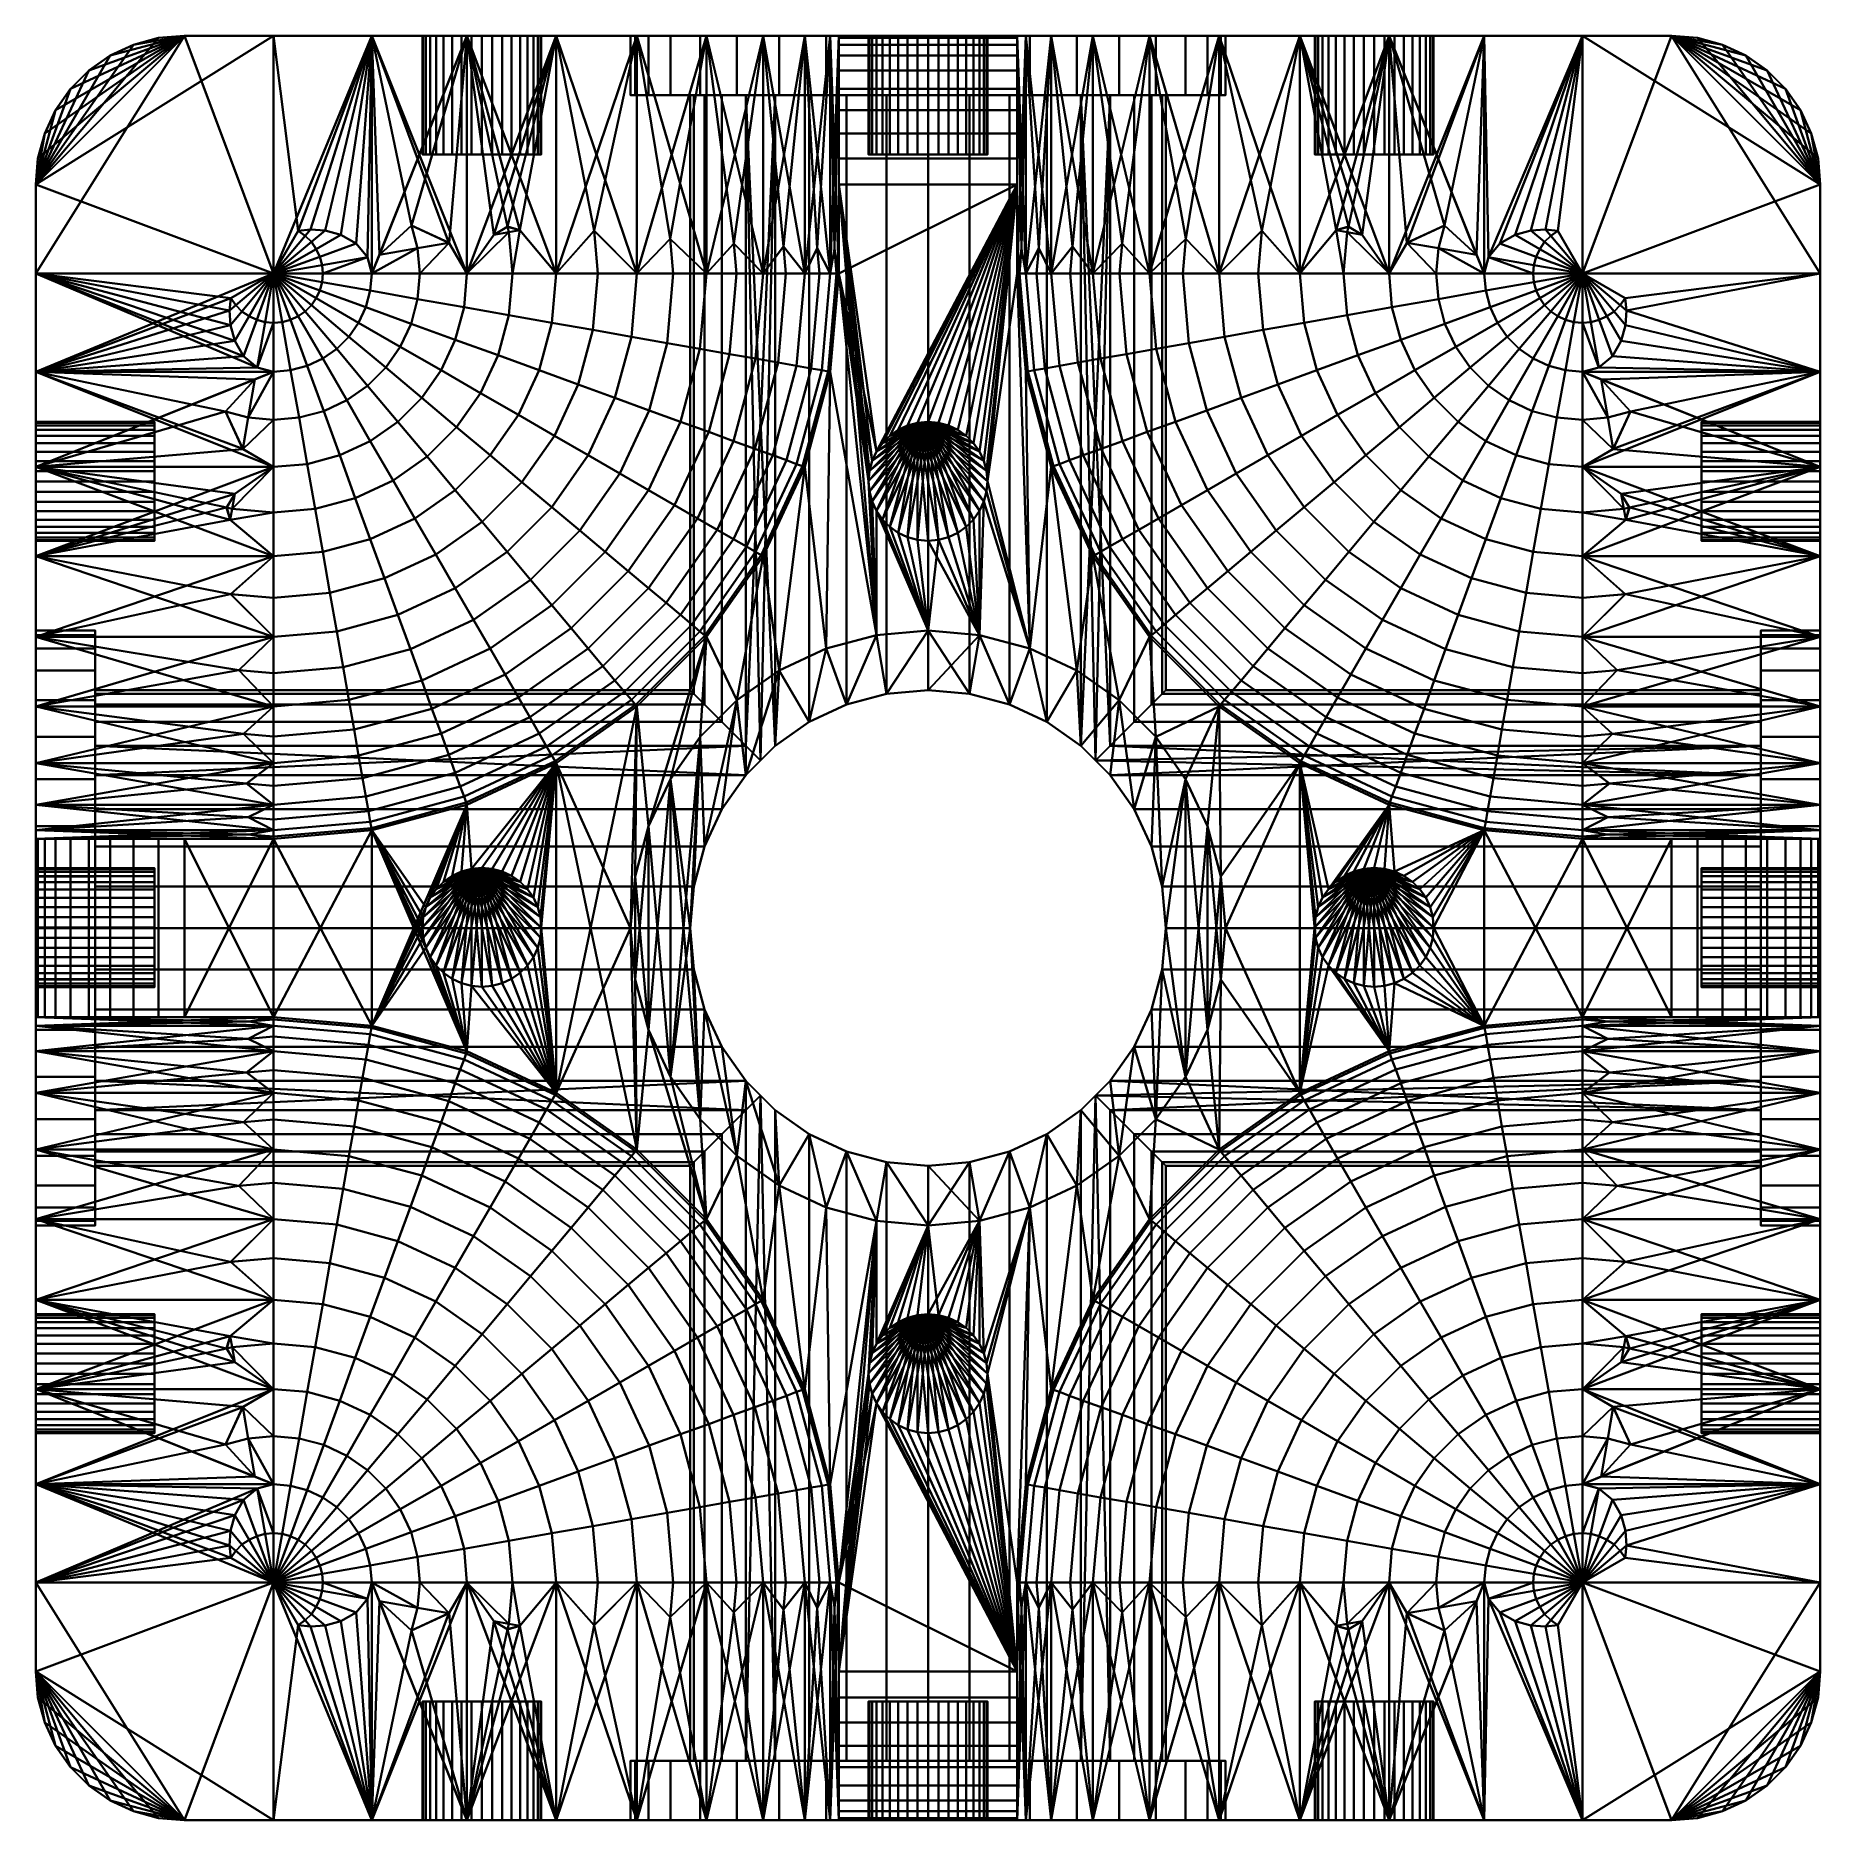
# Model space of a CAD drawing. Header units: millimetres. Extents: x 0 to 30, y -15 to 15.
import ezdxf

# ---------------------------------------------------------------- set-up
doc = ezdxf.new("R2010")
doc.units = ezdxf.units.MM
doc.layers.add('001', color=4, linetype='Continuous', lineweight=35)

msp = doc.modelspace()

# ---------------------------------------------------------------- meshes
at = {"layer": '001'}
mesh = msp.add_polyface(dxfattribs=at)
corners = [(0, 11, 13.4), (0, 11, 16.4), (0, 12.5, 16.4), (0, 12.5, 13.4), (4, 11, 16.4), (4, 15, 16.4), (2.5, 15, 16.4), (2.066, 14.962, 16.4), (1.645, 14.849, 16.4), (1.25, 14.665, 16.4), (0.893, 14.415, 16.4), (0.585, 14.107, 16.4), (0.335, 13.75, 16.4), (0.151, 13.355, 16.4), (0.038, 12.934, 16.4), (0.038, 12.934, 13.4), (2.5, 15, 13.4), (4, 15, 13.4), (4, 11, 13.4), (0.151, 13.355, 13.4), (0.335, 13.75, 13.4), (0.585, 14.107, 13.4), (0.893, 14.415, 13.4), (1.25, 14.665, 13.4), (1.645, 14.849, 13.4), (2.066, 14.962, 13.4), (7, 15, 14.034), (4.413, 11.717, 16.436), (4, 11, 13.4), (4, 15, 13.4), (5.649, 15, 13.256), (4.414, 11.717, 16.436), (4.414, 11.718, 16.436), (4.532, 11.634, 16.436), (4.621, 11.74, 16.454), (4, 11.001, 13.4), (4.413, 11.718, 13.364), (4.414, 11.717, 13.364), (4.532, 11.634, 13.364), (4.414, 11.718, 13.364), (4.621, 11.74, 13.346), (4.634, 11.532, 16.436), (4.717, 11.414, 16.436), (4.778, 11.283, 16.436), (4.815, 11.144, 16.436), (4.815, 11.144, 13.364), (4.828, 11, 13.364), (4.778, 11.283, 13.364), (4.717, 11.414, 13.364), (4.634, 11.532, 13.364)]
mesh.append_faces([[corners[k] for k in face] for face in [(14, 15, 3, 2), (6, 16, 25, 7), (7, 25, 24, 8), (8, 24, 23, 9), (9, 23, 22, 10), (10, 22, 21, 11), (11, 21, 20, 12), (12, 20, 19, 13), (13, 19, 15, 14), (28, 18, 17, 29), (4, 31, 27), (27, 31, 32), (31, 33, 34, 32), (18, 35, 36, 37), (38, 37, 39, 40), (37, 36, 39), (4, 33, 31), (4, 41, 33), (4, 42, 41), (4, 43, 42), (4, 44, 43), (18, 37, 38), (18, 45, 46), (18, 47, 45), (18, 48, 47), (18, 49, 48), (18, 38, 49)]])
mesh.append_faces([[corners[k] for k in face] for face in [(0, 2, 3), (2, 13, 14), (16, 24, 25), (6, 17, 16), (27, 5, 4), (30, 28, 29)]], dxfattribs={"vtx0": -1})
mesh.append_faces([[corners[k] for k in face] for face in [(6, 26, 17)]], dxfattribs={"vtx0": -1, "vtx1": -1, "vtx2": -1})
mesh.append_faces([[corners[k] for k in face] for face in [(0, 1, 2), (2, 4, 5), (2, 5, 6), (2, 6, 7), (2, 7, 8), (2, 8, 9), (2, 9, 10), (2, 10, 11), (2, 11, 12), (2, 12, 13), (16, 18, 0), (16, 0, 3), (16, 3, 15), (16, 15, 19), (16, 19, 20), (16, 20, 21), (16, 21, 22), (16, 22, 23), (16, 23, 24)]], dxfattribs={"vtx0": -1, "vtx2": -1})
mesh.append_faces([[corners[k] for k in face] for face in [(2, 1, 4), (16, 17, 18)]], dxfattribs={"vtx2": -1})
mesh = msp.add_polyface(dxfattribs=at)
corners = [(4, 15, 16.4), (5.65, 15, 16.544), (10.302, 15, 16.61), (2.5, 15, 16.4), (7.5, 15, 15.9), (7.326, 15, 15.885), (7.158, 15, 15.84), (7, 15, 15.766), (6.857, 15, 15.666), (6.734, 15, 15.543), (6.634, 15, 15.4), (6.56, 15, 15.242), (6.515, 15, 15.074), (6.5, 15, 14.9), (6.515, 15, 14.726), (6.56, 15, 14.558), (6.634, 15, 14.4), (6.734, 15, 14.257), (6.857, 15, 14.134), (7, 15, 14.034), (10.076, 15, 14.032), (5.649, 15, 13.256), (4, 15, 13.4), (4, 15, 13.4), (7.158, 15, 13.96), (7.326, 15, 13.915), (7.5, 15, 13.9), (4.413, 11.717, 16.436), (4.414, 11.718, 16.436), (4.621, 11.74, 16.454), (4.864, 11.725, 16.476), (7.249, 15, 12.827), (5.649, 11.002, 13.256), (4.864, 11.725, 13.324), (4.621, 11.74, 13.346), (4.414, 11.718, 13.364), (4.413, 11.718, 13.364), (7.249, 11, 16.973), (7.249, 15, 16.973), (7.158, 13, 15.84), (7, 13, 15.766), (6.857, 13, 15.666), (6.734, 13, 15.543), (6.634, 13, 15.4), (6.56, 13, 15.242), (6.515, 13, 15.074), (6.5, 13, 14.9), (6.515, 13, 14.726), (6.56, 13, 14.558), (6.634, 13, 14.4), (6.734, 13, 14.257), (6.857, 13, 14.134), (7, 13, 14.034), (7.158, 13, 13.96), (7.5, 13, 15.9)]
mesh.append_faces([[corners[k] for k in face] for face in [(7, 6, 39, 40), (8, 7, 40, 41), (9, 8, 41, 42), (10, 9, 42, 43), (11, 10, 43, 44), (12, 11, 44, 45), (13, 12, 45, 46), (14, 13, 46, 47), (15, 14, 47, 48), (16, 15, 48, 49), (17, 16, 49, 50), (18, 17, 50, 51), (19, 18, 51, 52), (24, 19, 52, 53)]])
mesh.append_faces([[corners[k] for k in face] for face in [(31, 32, 21), (1, 37, 38)]], dxfattribs={"vtx0": -1})
mesh.append_faces([[corners[k] for k in face] for face in [(3, 4, 5), (3, 5, 6), (3, 6, 7), (3, 7, 8), (3, 8, 9), (3, 9, 10), (3, 10, 11), (3, 11, 12), (3, 12, 13), (3, 13, 14), (3, 14, 15), (3, 15, 16), (3, 16, 17), (3, 17, 18), (3, 18, 19), (20, 21, 22), (20, 22, 23), (23, 19, 24), (23, 24, 25), (23, 25, 26), (1, 27, 28), (1, 28, 29), (1, 29, 30), (21, 33, 34), (21, 34, 35), (21, 35, 36), (54, 51, 50), (54, 50, 49), (54, 49, 48), (54, 48, 47), (54, 47, 46), (54, 46, 45), (54, 45, 44), (54, 44, 43), (54, 43, 42), (54, 42, 41)]], dxfattribs={"vtx0": -1, "vtx2": -1})
mesh.append_faces([[corners[k] for k in face] for face in [(0, 1, 2), (3, 0, 4), (1, 0, 27)]], dxfattribs={"vtx1": -1, "vtx2": -1})
mesh = msp.add_polyface(dxfattribs=at)
corners = [(5.65, 15, 16.544), (4.864, 11.725, 16.476), (5.129, 11.652, 16.499), (5.385, 11.504, 16.521), (5.577, 11.278, 16.538), (5.65, 11, 16.544), (7.249, 15, 12.827), (6.948, 11.52, 12.908), (6.319, 11.81, 13.076), (5.78, 11.314, 13.221), (5.649, 11.002, 13.256), (5.649, 15, 13.256), (5.578, 11.278, 13.262), (5.385, 11.504, 13.279), (5.129, 11.652, 13.301), (4.864, 11.725, 13.324), (4.413, 11.718, 13.364), (4, 11.001, 13.4), (4, 11.001, 13.4), (4, 11, 13.4), (5.781, 11.314, 16.58), (6.319, 11.809, 16.724), (6.947, 11.52, 16.892), (7.249, 11, 16.973), (4.532, 11.634, 16.436), (4.634, 11.532, 16.436), (4.621, 11.74, 16.454), (4.717, 11.414, 16.436), (4.778, 11.283, 16.436), (4.815, 11.144, 16.436), (4.828, 11, 16.436), (6.459, 11, 13.076), (6.421, 11.427, 13.076), (7.249, 11.002, 12.827), (7.249, 11, 12.827), (5.65, 11, 13.256), (4.828, 11, 13.364), (4.815, 11.144, 13.364), (4.778, 11.283, 13.364), (4.717, 11.414, 13.364), (4.634, 11.532, 13.364), (4.532, 11.634, 13.364), (4.621, 11.74, 13.346), (6.421, 11.427, 16.724), (6.459, 11, 16.724), (4.815, 10.856, 16.436), (5.625, 10.714, 16.544), (6.421, 10.573, 13.076), (7.2, 10.436, 12.827), (5.625, 10.714, 13.256), (4.815, 10.856, 13.364), (6.421, 10.573, 16.724), (7.2, 10.436, 16.973), (4.778, 10.717, 16.436), (5.55, 10.436, 16.544), (5.55, 10.436, 13.256), (6.31, 10.159, 13.076), (4.778, 10.717, 13.364), (6.31, 10.159, 16.724), (4.717, 10.586, 16.436), (5.429, 10.175, 16.544), (4.717, 10.586, 13.364), (5.429, 10.175, 13.256), (4.634, 10.468, 13.364), (5.264, 9.94, 13.256)]
mesh.append_faces([[corners[k] for k in face] for face in [(24, 25, 1, 26), (25, 27, 2, 1), (27, 28, 3, 2), (28, 29, 4, 3), (29, 30, 5, 4), (32, 8, 7), (8, 32, 9), (37, 38, 13, 12), (38, 39, 14, 13), (39, 40, 15, 14), (40, 41, 42, 15), (21, 43, 22), (20, 43, 21), (43, 44, 23, 22), (5, 44, 43, 20), (30, 45, 46, 5), (47, 31, 34, 48), (49, 35, 31, 47), (50, 36, 35, 49), (44, 51, 52, 23), (5, 46, 51, 44), (45, 53, 54, 46), (55, 49, 47, 56), (57, 50, 49, 55), (46, 54, 58, 51), (53, 59, 60, 54), (61, 57, 55, 62), (63, 61, 62, 64)]])
mesh.append_faces([[corners[k] for k in face] for face in [(0, 4, 5), (31, 33, 34), (35, 32, 31), (36, 10, 35)]], dxfattribs={"vtx0": -1})
mesh.append_faces([[corners[k] for k in face] for face in [(0, 1, 2), (0, 2, 3), (0, 3, 4), (6, 7, 8), (6, 8, 9), (6, 9, 10), (11, 12, 13), (11, 13, 14), (11, 14, 15), (11, 16, 17), (11, 17, 18), (11, 18, 19), (0, 20, 21), (0, 21, 22), (0, 22, 23), (31, 7, 33), (35, 9, 32), (36, 12, 10)]], dxfattribs={"vtx0": -1, "vtx2": -1})
mesh.append_faces([[corners[k] for k in face] for face in [(11, 10, 12), (0, 5, 20), (31, 32, 7), (35, 10, 9), (36, 37, 12)]], dxfattribs={"vtx2": -1})
mesh = msp.add_polyface(dxfattribs=at)
corners = [(10.302, 15, 16.61), (5.65, 15, 16.544), (7.249, 15, 16.973), (10.67, 15, 17.4), (8.75, 15, 17.673), (10.076, 15, 15.768), (7.842, 15, 15.84), (7.674, 15, 15.885), (7.5, 15, 15.9), (4, 15, 16.4), (10, 15, 14.9), (8.485, 15, 15.074), (8.44, 15, 15.242), (8.366, 15, 15.4), (8.266, 15, 15.543), (8.143, 15, 15.666), (8, 15, 15.766), (10.076, 15, 14.032), (8, 15, 14.034), (8.143, 15, 14.134), (8.266, 15, 14.257), (8.366, 15, 14.4), (8.44, 15, 14.558), (8.485, 15, 14.726), (8.5, 15, 14.9), (10.302, 15, 13.19), (5.649, 15, 13.256), (4, 15, 13.4), (7.5, 15, 13.9), (7.674, 15, 13.915), (7.842, 15, 13.96), (7.249, 15, 12.827), (10.67, 15, 12.4), (8.75, 15, 12.127), (10.106, 15, 11.177), (8.75, 11.002, 12.127), (7.249, 11.002, 12.827), (8.75, 11, 17.673), (7.158, 15, 15.84), (7.326, 15, 15.885), (7.326, 13, 15.885), (7.158, 13, 15.84), (7.326, 15, 13.915), (7.158, 15, 13.96), (7.158, 13, 13.96), (7.326, 13, 13.915), (7.5, 13, 13.9), (7.674, 13, 13.915), (7.842, 13, 13.96), (8, 13, 14.034), (8.143, 13, 14.134), (8.266, 13, 14.257), (8.366, 13, 14.4), (8.44, 13, 14.558), (8.485, 13, 14.726), (8.5, 13, 14.9), (8.485, 13, 15.074), (8.44, 13, 15.242), (8.366, 13, 15.4), (8.266, 13, 15.543), (8.143, 13, 15.666), (8, 13, 15.766), (7.842, 13, 15.84), (7.674, 13, 15.885), (7.5, 13, 15.9)]
mesh.append_faces([[corners[k] for k in face] for face in [(38, 39, 40, 41), (42, 43, 44, 45), (28, 42, 45, 46), (29, 28, 46, 47), (30, 29, 47, 48), (18, 30, 48, 49), (19, 18, 49, 50), (20, 19, 50, 51), (21, 20, 51, 52), (22, 21, 52, 53), (23, 22, 53, 54), (24, 23, 54, 55), (11, 24, 55, 56), (12, 11, 56, 57), (13, 12, 57, 58), (14, 13, 58, 59), (15, 14, 59, 60), (16, 15, 60, 61), (6, 16, 61, 62), (7, 6, 62, 63), (8, 7, 63, 64), (39, 8, 64, 40)]])
mesh.append_faces([[corners[k] for k in face] for face in [(34, 35, 33), (33, 36, 31), (2, 37, 4)]], dxfattribs={"vtx0": -1})
mesh.append_faces([[corners[k] for k in face] for face in [(0, 2, 3), (26, 25, 31), (31, 32, 33)]], dxfattribs={"vtx0": -1, "vtx1": -1})
mesh.append_faces([[corners[k] for k in face] for face in [(0, 8, 9), (17, 27, 28)]], dxfattribs={"vtx0": -1, "vtx1": -1, "vtx2": -1})
mesh.append_faces([[corners[k] for k in face] for face in [(0, 1, 2), (3, 2, 4), (0, 6, 7), (0, 7, 8), (5, 11, 12), (5, 12, 13), (5, 13, 14), (5, 14, 15), (5, 15, 16), (5, 16, 6), (10, 18, 19), (10, 19, 20), (10, 20, 21), (10, 21, 22), (10, 22, 23), (10, 23, 24), (10, 24, 11), (17, 28, 29), (17, 29, 30), (17, 30, 18), (31, 25, 32)]], dxfattribs={"vtx0": -1, "vtx2": -1})
mesh.append_faces([[corners[k] for k in face] for face in [(0, 5, 6), (5, 10, 11), (10, 17, 18), (17, 25, 26)]], dxfattribs={"vtx1": -1, "vtx2": -1})
mesh = msp.add_polyface(dxfattribs=at)
corners = [(8.75, 15, 12.127), (8.139, 11.73, 12.412), (7.929, 11.79, 12.51), (7.701, 11.653, 12.616), (7.249, 11.002, 12.827), (7.249, 15, 12.827), (6.948, 11.52, 12.908), (7.249, 15, 16.973), (7.249, 11, 16.973), (7.703, 11.653, 17.185), (7.929, 11.789, 17.29), (8.138, 11.73, 17.387), (8.75, 11, 17.673), (8.015, 11, 12.51), (7.954, 11.697, 12.51), (8.75, 11.002, 12.127), (7.249, 11, 12.827), (7.954, 11.697, 17.29), (8.015, 11, 17.29), (7.5, 13, 15.9), (7.674, 13, 15.885), (7.842, 13, 15.84), (8, 13, 15.766), (8.143, 13, 15.666), (8.266, 13, 15.543), (8.366, 13, 15.4), (8.44, 13, 15.242), (8.485, 13, 15.074), (8.5, 13, 14.9), (8.485, 13, 14.726), (8.44, 13, 14.558), (8.366, 13, 14.4), (8.266, 13, 14.257), (8.143, 13, 14.134), (8, 13, 14.034), (7.842, 13, 13.96), (7.674, 13, 13.915), (7.5, 13, 13.9), (7.326, 13, 13.915), (7.158, 13, 13.96), (7, 13, 14.034), (6.857, 13, 14.134), (6.857, 13, 15.666), (7, 13, 15.766), (7.158, 13, 15.84), (7.326, 13, 15.885), (7.954, 10.303, 12.51), (8.75, 11, 12.127), (8.678, 10.175, 12.127), (7.2, 10.436, 12.827), (7.954, 10.303, 17.29), (8.678, 10.175, 17.673), (7.2, 10.436, 16.973), (7.773, 9.627, 12.51), (8.464, 9.375, 12.127), (7.053, 9.889, 12.827), (7.773, 9.627, 17.29), (8.464, 9.375, 17.673), (7.053, 9.889, 16.973), (7.477, 8.993, 12.51), (8.114, 8.625, 12.127), (6.814, 9.375, 12.827), (7.477, 8.993, 17.29), (8.114, 8.625, 17.673), (6.814, 9.375, 16.973)]
mesh.append_faces([[corners[k] for k in face] for face in [(14, 2, 1), (2, 14, 3), (10, 17, 11), (9, 17, 10), (17, 18, 12, 11), (8, 18, 17, 9), (46, 13, 47, 48), (49, 16, 13, 46), (18, 50, 51, 12), (8, 52, 50, 18), (53, 46, 48, 54), (55, 49, 46, 53), (50, 56, 57, 51), (52, 58, 56, 50), (59, 53, 54, 60), (61, 55, 53, 59), (56, 62, 63, 57), (58, 64, 62, 56)]])
mesh.append_faces([[corners[k] for k in face] for face in [(16, 14, 13), (19, 44, 45)]], dxfattribs={"vtx0": -1})
mesh.append_faces([[corners[k] for k in face] for face in [(0, 1, 2), (0, 2, 3), (0, 3, 4), (7, 9, 10), (7, 10, 11), (7, 11, 12), (13, 1, 15), (16, 3, 14), (19, 21, 22), (19, 22, 23), (19, 23, 24), (19, 24, 25), (19, 25, 26), (19, 26, 27), (19, 27, 28), (19, 28, 29), (19, 29, 30), (19, 30, 31), (19, 31, 32), (19, 32, 33), (19, 33, 34), (19, 34, 35), (19, 35, 36), (19, 36, 37), (19, 37, 38), (19, 38, 39), (19, 39, 40), (19, 40, 41), (19, 42, 43), (19, 43, 44)]], dxfattribs={"vtx0": -1, "vtx2": -1})
mesh.append_faces([[corners[k] for k in face] for face in [(5, 4, 6), (7, 8, 9), (13, 14, 1), (16, 4, 3), (19, 20, 21)]], dxfattribs={"vtx2": -1})
mesh = msp.add_polyface(dxfattribs=at)
corners = [(12.927, 15, 7.149), (12.57, 11.458, 7.915), (12.227, 11.002, 8.65), (12.227, 15, 8.65), (11.738, 11.507, 9.349), (11.277, 11.002, 10.006), (11.277, 15, 10.006), (10.666, 11.587, 10.618), (10.106, 11.002, 11.177), (10.106, 15, 11.177), (9.386, 11.723, 11.682), (8.75, 11.002, 12.127), (8.75, 15, 12.127), (8.139, 11.73, 12.412), (8.75, 15, 17.673), (8.75, 11, 17.673), (9.386, 11.72, 18.118), (10.106, 11, 18.623), (10.106, 15, 18.623), (10.666, 11.584, 19.182), (11.277, 11, 19.794), (11.277, 15, 19.794), (11.738, 11.504, 20.451), (12.227, 11, 21.15), (12.227, 15, 21.15), (12.57, 11.456, 21.885), (12.927, 11, 22.651), (12.227, 11, 8.65), (12.61, 11, 7.915), (11.782, 11, 9.349), (11.277, 11, 10.006), (10.718, 11, 10.618), (10.106, 11, 11.177), (9.449, 11, 11.682), (8.75, 11, 12.127), (8.015, 11, 12.51), (9.449, 11, 18.118), (10.718, 11, 19.182), (11.782, 11, 20.451), (12.61, 11, 21.885), (12.429, 14, 18.066), (11.936, 3.064, 17.572), (11.936, 14, 17.572), (11.936, 14, 12.43), (12.429, 3.064, 11.937), (12.429, 14, 11.937), (12.102, 9.571, 8.65), (12.479, 9.505, 7.915), (11.664, 9.649, 9.349), (11.167, 9.736, 10.006), (10.615, 9.834, 10.618), (10.014, 9.94, 11.177), (9.366, 10.054, 11.682), (8.678, 10.175, 12.127), (9.366, 10.054, 18.118), (10.014, 9.94, 18.623), (8.678, 10.175, 17.673), (10.615, 9.834, 19.182), (11.167, 9.736, 19.794), (11.664, 9.649, 20.451), (12.102, 9.571, 21.15), (12.479, 9.505, 21.885), (10.312, 8.702, 10.618), (10.839, 8.511, 10.006), (9.738, 8.911, 11.177), (9.12, 9.136, 11.682), (8.464, 9.375, 12.127), (9.12, 9.136, 18.118), (9.738, 8.911, 18.623), (8.464, 9.375, 17.673), (10.312, 8.702, 19.182), (10.839, 8.511, 19.794)]
mesh.append_faces([[corners[k] for k in face] for face in [(27, 2, 1, 28), (29, 4, 2, 27), (30, 5, 4, 29), (31, 7, 5, 30), (32, 8, 7, 31), (33, 10, 8, 32), (34, 11, 10, 33), (16, 36, 17), (15, 36, 16), (19, 37, 20), (17, 37, 19), (22, 38, 23), (20, 38, 22), (23, 39, 25), (46, 27, 28, 47), (48, 29, 27, 46), (49, 30, 29, 48), (50, 31, 30, 49), (51, 32, 31, 50), (52, 33, 32, 51), (53, 34, 33, 52), (36, 54, 55, 17), (15, 56, 54, 36), (37, 57, 58, 20), (17, 55, 57, 37), (38, 59, 60, 23), (20, 58, 59, 38), (23, 60, 61, 39), (62, 50, 49, 63), (64, 51, 50, 62), (65, 52, 51, 64), (66, 53, 52, 65), (54, 67, 68, 55), (56, 69, 67, 54), (57, 70, 71, 58), (55, 68, 70, 57)]])
mesh.append_faces([[corners[k] for k in face] for face in [(35, 11, 34), (40, 41, 42), (43, 44, 45)]], dxfattribs={"vtx0": -1})
mesh.append_faces([[corners[k] for k in face] for face in [(0, 1, 2), (3, 4, 5), (6, 7, 8), (9, 10, 11), (14, 16, 17), (18, 19, 20), (21, 22, 23), (24, 25, 26)]], dxfattribs={"vtx0": -1, "vtx2": -1})
mesh.append_faces([[corners[k] for k in face] for face in [(3, 2, 4), (6, 5, 7), (9, 8, 10), (12, 11, 13), (14, 15, 16), (18, 17, 19), (21, 20, 22), (24, 23, 25)]], dxfattribs={"vtx2": -1})
mesh = msp.add_polyface(dxfattribs=at)
corners = [(14.132, 15, 19.824), (11.277, 15, 19.794), (12.227, 15, 21.15), (10.67, 15, 17.4), (8.75, 15, 17.673), (11.17, 15, 18.114), (10.106, 15, 18.623), (11.786, 15, 18.73), (12.5, 15, 19.23), (13.29, 15, 19.598), (8.75, 15, 12.127), (10.67, 15, 12.4), (11.17, 15, 11.686), (10.106, 15, 11.177), (11.786, 15, 11.07), (12.5, 15, 10.57), (13.29, 15, 10.202), (11.277, 15, 10.006), (12.927, 15, 7.149), (12.227, 11.002, 8.65), (12.227, 15, 8.65), (11.277, 11.002, 10.006), (10.106, 11.002, 11.177), (10.106, 11, 18.623), (11.277, 11, 19.794), (12.227, 11, 21.15), (12.5, 14, 19.23), (11.786, 14, 18.73), (11.17, 14, 18.114), (10.67, 14, 17.4), (10.302, 15, 16.61), (10.302, 14, 16.61), (10.076, 15, 15.768), (10.076, 14, 15.768), (10, 15, 14.9), (10, 14, 14.9), (10.076, 15, 14.032), (10.076, 14, 14.032), (10.302, 15, 13.19), (10.302, 14, 13.19), (10.67, 14, 12.4), (11.17, 14, 11.686), (11.786, 14, 11.07), (12.5, 14, 10.57), (12.429, 14, 18.066), (13, 14, 18.465), (13.632, 14, 18.76), (11.061, 14, 15.696), (11.241, 14, 16.369), (11.536, 14, 17.001), (11.936, 14, 17.572), (11.536, 14, 13.001), (11.241, 14, 13.633), (11.061, 14, 14.307), (11, 14, 15.001), (13, 14, 11.537), (12.429, 14, 11.937), (11.936, 14, 12.43), (13.632, 14, 11.243)]
mesh.append_faces([[corners[k] for k in face] for face in [(7, 8, 26, 27), (5, 7, 27, 28), (3, 5, 28, 29), (30, 3, 29, 31), (32, 30, 31, 33), (34, 32, 33, 35), (36, 34, 35, 37), (38, 36, 37, 39), (11, 38, 39, 40), (12, 11, 40, 41), (14, 12, 41, 42), (15, 14, 42, 43)]])
mesh.append_faces([[corners[k] for k in face] for face in [(18, 19, 20), (20, 21, 17), (17, 22, 13), (4, 23, 6), (6, 24, 1), (1, 25, 2)]], dxfattribs={"vtx0": -1})
mesh.append_faces([[corners[k] for k in face] for face in [(3, 4, 5), (5, 6, 7), (7, 1, 8), (8, 1, 9), (10, 12, 13), (16, 13, 15), (44, 28, 45), (47, 33, 48), (48, 31, 49), (49, 29, 50), (50, 28, 44), (51, 39, 52), (52, 37, 53), (53, 35, 54), (54, 33, 47), (55, 41, 56), (56, 40, 57), (57, 39, 51), (58, 41, 55)]], dxfattribs={"vtx0": -1, "vtx1": -1})
mesh.append_faces([[corners[k] for k in face] for face in [(0, 1, 2), (5, 4, 6), (7, 6, 1), (10, 11, 12), (13, 12, 14), (13, 14, 15), (16, 17, 13), (45, 28, 27), (46, 27, 26), (48, 33, 31), (49, 31, 29), (50, 29, 28), (52, 39, 37), (53, 37, 35), (54, 35, 33), (56, 41, 40), (57, 40, 39), (58, 42, 41)]], dxfattribs={"vtx0": -1, "vtx2": -1})
mesh = msp.add_polyface(dxfattribs=at)
corners = [(13.5, 15, 25.9), (13.5, 13.355, 29.749), (13.5, 13.75, 29.565), (13.5, 14.107, 29.315), (13.5, 14.415, 29.007), (13.5, 14.665, 28.65), (13.5, 14.849, 28.255), (13.5, 14.962, 27.834), (13.5, 15, 27.4), (13.5, 12.5, -0.1), (13.5, 15, 3.9), (13.5, 15, 2.4), (13.5, 14.962, 1.966), (13.5, 14.849, 1.545), (13.5, 14.665, 1.15), (13.356, 15, 24.25), (14.234, 15, 23.043), (14.134, 15, 22.9), (14.06, 15, 22.742), (12.927, 15, 22.651), (14.015, 15, 22.574), (14, 15, 22.4), (14.015, 15, 22.226), (14.06, 15, 22.058), (14.134, 15, 21.9), (14.234, 15, 21.757), (14.357, 15, 21.634), (12.227, 15, 21.15), (14.5, 15, 21.534), (14.658, 15, 21.46), (14.826, 15, 21.415), (17.773, 15, 8.65), (12.227, 15, 8.65), (11.277, 15, 10.006), (14.826, 15, 8.385), (14.658, 15, 8.34), (14.5, 15, 8.266), (14.357, 15, 8.166), (14.234, 15, 8.043), (14.134, 15, 7.9), (14.06, 15, 7.742), (14.015, 15, 7.574), (14, 15, 7.4), (14.015, 15, 7.226), (12.927, 15, 7.149), (14.06, 15, 7.058), (14.134, 15, 6.9), (14.234, 15, 6.757), (14.357, 15, 6.634), (14.5, 15, 6.534), (14.132, 15, 19.824), (13.29, 15, 19.598), (11.277, 15, 19.794), (15, 15, 19.9), (13.29, 15, 10.202), (14.132, 15, 9.976), (15, 15, 9.9), (13.355, 15, 5.55), (13.5, 15, 3.9), (14.132, 14, 19.824), (13.29, 14, 19.598), (12.5, 15, 19.23), (12.5, 14, 19.23), (12.5, 15, 10.57), (12.5, 14, 10.57), (13.29, 14, 10.202), (14.132, 14, 9.976), (13, 14, 18.465), (11.786, 14, 18.73), (13.632, 14, 18.76), (14.305, 14, 18.941), (13.632, 14, 11.243), (14.305, 14, 11.062), (11.786, 14, 11.07), (17.5, 14, 10.57), (15, 14, 11.001)]
mesh.append_faces([[corners[k] for k in face] for face in [(51, 50, 59, 60), (61, 51, 60, 62), (54, 63, 64, 65), (55, 54, 65, 66)]])
mesh.append_faces([[corners[k] for k in face] for face in [(0, 7, 8), (57, 10, 58)]], dxfattribs={"vtx0": -1})
mesh.append_faces([[corners[k] for k in face] for face in [(15, 18, 19), (19, 26, 27), (32, 43, 44), (50, 27, 53), (56, 33, 55), (67, 68, 69), (69, 62, 70), (75, 73, 72)]], dxfattribs={"vtx0": -1, "vtx1": -1})
mesh.append_faces([[corners[k] for k in face] for face in [(0, 1, 2), (0, 2, 3), (0, 3, 4), (0, 4, 5), (0, 5, 6), (0, 6, 7), (9, 10, 11), (9, 11, 12), (9, 12, 13), (9, 13, 14), (15, 16, 17), (15, 17, 18), (19, 18, 20), (19, 20, 21), (19, 21, 22), (19, 22, 23), (19, 23, 24), (19, 24, 25), (19, 25, 26), (27, 26, 28), (27, 28, 29), (27, 29, 30), (31, 32, 33), (32, 34, 35), (32, 35, 36), (32, 36, 37), (32, 37, 38), (32, 38, 39), (32, 39, 40), (32, 40, 41), (32, 41, 42), (32, 42, 43), (44, 43, 45), (44, 45, 46), (44, 46, 47), (44, 47, 48), (44, 48, 49), (74, 64, 73)]], dxfattribs={"vtx0": -1, "vtx2": -1})
mesh.append_faces([[corners[k] for k in face] for face in [(50, 51, 52), (54, 55, 33), (71, 72, 73)]], dxfattribs={"vtx1": -1, "vtx2": -1})
mesh = msp.add_polyface(dxfattribs=at)
corners = [(14.5, 15, 6.534), (14.658, 15, 6.46), (12.927, 15, 7.149), (16.644, 15, 5.55), (13.355, 15, 5.55), (16.5, 15, 3.9), (13.5, 15, 3.9), (16.5, 15, 2.4), (13.5, 15, 2.4), (13.5, 15, 25.9), (16.645, 15, 24.25), (13.356, 15, 24.25), (15, 15, 23.4), (14.826, 15, 23.385), (17.773, 15, 21.15), (12.227, 15, 21.15), (14.826, 15, 21.415), (16.5, 15, 25.9), (13.5, 15, 27.4), (14.658, 15, 23.34), (14.5, 15, 23.266), (14.357, 15, 23.166), (14.234, 15, 23.043), (17.773, 15, 8.65), (15, 15, 8.4), (12.227, 15, 8.65), (11.277, 15, 10.006), (15, 15, 9.9), (14.826, 15, 8.385), (13.5, 14.962, 27.834), (16.5, 14.962, 27.834), (16.5, 15, 27.4), (13.5, 14.849, 28.255), (16.5, 14.849, 28.255), (13.5, 14.665, 28.65), (16.5, 14.665, 28.65), (13.5, 14.415, 29.007), (16.5, 14.415, 29.007), (13.5, 14.107, 29.315), (16.5, 14.107, 29.315), (16.5, 14.962, 1.966), (13.5, 14.962, 1.966), (16.5, 14.849, 1.545), (13.5, 14.849, 1.545), (14.132, 15, 9.976), (14.132, 14, 9.976), (15, 14, 9.9), (14.132, 15, 19.824), (15, 15, 19.9), (15, 14, 19.9), (14.132, 14, 19.824), (14.658, 15, 21.46), (14.5, 15, 21.534), (14.5, 13, 21.534), (14.658, 13, 21.46), (14.826, 13, 21.415), (15, 15, 21.4), (15, 13, 21.4), (15, 13, 23.4), (14.826, 13, 23.385), (14.658, 15, 8.34), (14.826, 13, 8.385), (14.658, 13, 8.34), (14.5, 15, 8.266), (14.5, 13, 8.266), (14.357, 15, 8.166), (14.357, 13, 8.166), (14.234, 15, 8.043), (14.234, 13, 8.043), (14.134, 15, 7.9), (14.134, 13, 7.9), (14.06, 15, 7.742), (14.06, 13, 7.742), (14.015, 15, 7.574), (14.015, 13, 7.574), (14, 15, 7.4), (14, 13, 7.4), (14.015, 15, 7.226), (14.015, 13, 7.226), (14.06, 15, 7.058), (14.06, 13, 7.058), (14.134, 15, 6.9), (14.134, 13, 6.9), (14.234, 15, 6.757), (14.234, 13, 6.757), (14.357, 15, 6.634), (14.357, 13, 6.634), (14.5, 13, 6.534), (14.658, 13, 6.46), (14.826, 15, 6.415), (14.826, 13, 6.415), (15, 15, 6.4), (15, 13, 6.4), (15, 13, 8.4), (15.868, 14, 19.824), (16.71, 14, 19.598), (13.29, 14, 19.598), (17.5, 14, 19.23), (12.5, 14, 19.23), (15, 14, 19.001), (14.305, 14, 18.941), (15.868, 14, 9.976), (13.29, 14, 10.202), (16.71, 14, 10.202), (12.5, 14, 10.57), (17.5, 14, 10.57), (11.786, 14, 11.07), (15, 14, 11.001)]
mesh.append_faces([[corners[k] for k in face] for face in [(29, 30, 31, 18), (32, 33, 30, 29), (34, 35, 33, 32), (36, 37, 35, 34), (38, 39, 37, 36), (8, 7, 40, 41), (41, 40, 42, 43), (27, 44, 45, 46), (47, 48, 49, 50), (51, 52, 53, 54), (16, 51, 54, 55), (56, 16, 55, 57), (13, 12, 58, 59), (60, 28, 61, 62), (63, 60, 62, 64), (65, 63, 64, 66), (67, 65, 66, 68), (69, 67, 68, 70), (71, 69, 70, 72), (73, 71, 72, 74), (75, 73, 74, 76), (77, 75, 76, 78), (79, 77, 78, 80), (81, 79, 80, 82), (83, 81, 82, 84), (85, 83, 84, 86), (0, 85, 86, 87), (1, 0, 87, 88), (89, 1, 88, 90), (91, 89, 90, 92), (28, 24, 93, 61)]])
mesh.append_faces([[corners[k] for k in face] for face in [(6, 7, 8)]], dxfattribs={"vtx0": -1})
mesh.append_faces([[corners[k] for k in face] for face in [(2, 3, 4), (9, 10, 11), (50, 95, 96), (96, 97, 98)]], dxfattribs={"vtx0": -1, "vtx1": -1})
mesh.append_faces([[corners[k] for k in face] for face in [(2, 1, 3), (4, 5, 6), (14, 15, 16), (23, 24, 25), (23, 26, 27), (105, 106, 107)]], dxfattribs={"vtx0": -1, "vtx1": -1, "vtx2": -1})
mesh.append_faces([[corners[k] for k in face] for face in [(11, 12, 13), (17, 9, 18), (11, 13, 19), (11, 19, 20), (11, 20, 21), (11, 21, 22), (25, 24, 28), (98, 99, 100), (101, 45, 102), (103, 102, 104)]], dxfattribs={"vtx0": -1, "vtx2": -1})
mesh.append_faces([[corners[k] for k in face] for face in [(49, 94, 50), (46, 45, 101)]], dxfattribs={"vtx1": -1})
mesh.append_faces([[corners[k] for k in face] for face in [(0, 1, 2)]], dxfattribs={"vtx1": -1, "vtx2": -1})
mesh = msp.add_polyface(dxfattribs=at)
corners = [(13.5, 15, 25.9), (13.5, 12.5, 29.9), (13.5, 12.934, 29.862), (13.5, 13.355, 29.749), (13.5, 12.5, -0.1), (13.5, 14.665, 1.15), (13.5, 14.415, 0.793), (13.5, 14.107, 0.485), (13.5, 13.75, 0.235), (13.5, 13.355, 0.051), (13.5, 13.75, 29.565), (16.5, 13.75, 29.565), (16.5, 14.107, 29.315), (13.5, 14.107, 29.315), (16.5, 13.355, 29.749), (16.5, 12.934, 29.862), (13.356, 15, 24.25), (13.5, 11, 25.9), (13.5, 15, 3.9), (13.5, 15, 3.9), (13.5, 11, 3.9), (13.5, 11.002, 3.9), (13.355, 11.002, 5.55), (13.355, 15, 5.55), (12.927, 11.002, 7.149), (12.927, 15, 7.149), (12.227, 15, 21.15), (12.927, 11, 22.651), (12.927, 15, 22.651), (13.356, 11, 24.25), (14.658, 15, 23.34), (14.826, 15, 23.385), (14.826, 13, 23.385), (14.658, 13, 23.34), (14.5, 15, 23.266), (14.5, 13, 23.266), (14.357, 15, 23.166), (14.357, 13, 23.166), (14.234, 15, 23.043), (14.234, 13, 23.043), (14.134, 15, 22.9), (14.134, 13, 22.9), (14.06, 15, 22.742), (14.06, 13, 22.742), (14.015, 15, 22.574), (14.015, 13, 22.574), (14, 15, 22.4), (14, 13, 22.4), (14.015, 15, 22.226), (14.015, 13, 22.226), (14.06, 15, 22.058), (14.06, 13, 22.058), (14.134, 15, 21.9), (14.134, 13, 21.9), (14.234, 15, 21.757), (14.234, 13, 21.757), (14.357, 15, 21.634), (14.357, 13, 21.634), (14.5, 15, 21.534), (14.5, 13, 21.534), (15, 13, 23.4), (15, 13, 8.4), (15, 13, 6.4), (14.826, 13, 6.415), (14.658, 13, 6.46), (14.5, 13, 6.534), (14.357, 13, 6.634), (14.234, 13, 6.757), (14.134, 13, 6.9), (14.06, 13, 7.058), (14.015, 13, 7.226), (14, 13, 7.4), (14.015, 13, 7.574), (14.06, 13, 7.742), (14.134, 13, 7.9), (14.234, 13, 8.043), (14.357, 13, 8.166), (14.5, 13, 8.266), (14.658, 13, 8.34), (14.826, 13, 8.385)]
mesh.append_faces([[corners[k] for k in face] for face in [(10, 11, 12, 13), (3, 14, 11, 10), (2, 15, 14, 3), (18, 19, 20, 21), (30, 31, 32, 33), (34, 30, 33, 35), (36, 34, 35, 37), (38, 36, 37, 39), (40, 38, 39, 41), (42, 40, 41, 43), (44, 42, 43, 45), (46, 44, 45, 47), (48, 46, 47, 49), (50, 48, 49, 51), (52, 50, 51, 53), (54, 52, 53, 55), (56, 54, 55, 57), (58, 56, 57, 59)]])
mesh.append_faces([[corners[k] for k in face] for face in [(16, 17, 0), (18, 22, 23), (23, 24, 25), (26, 27, 28), (28, 29, 16), (60, 33, 32), (61, 78, 79)]], dxfattribs={"vtx0": -1})
mesh.append_faces([[corners[k] for k in face] for face in [(0, 1, 2), (0, 2, 3), (4, 5, 6), (4, 6, 7), (4, 7, 8), (4, 8, 9), (60, 49, 47), (60, 47, 45), (60, 45, 43), (60, 43, 41), (60, 41, 39), (60, 39, 37), (60, 37, 35), (60, 35, 33), (61, 62, 63), (61, 63, 64), (61, 64, 65), (61, 65, 66), (61, 66, 67), (61, 67, 68), (61, 68, 69), (61, 69, 70), (61, 70, 71), (61, 71, 72), (61, 72, 73), (61, 73, 74), (61, 74, 75), (61, 75, 76), (61, 76, 77), (61, 77, 78)]], dxfattribs={"vtx0": -1, "vtx2": -1})
mesh = msp.add_polyface(dxfattribs=at)
corners = [(13.355, 15, 5.55), (16.644, 15, 5.55), (16.5, 15, 3.9), (13.5, 15, 3.9), (16.5, 15, 2.4), (16.5, 15, 25.9), (16.5, 15, 25.9), (13.5, 15, 25.9), (16.645, 15, 24.25), (13.356, 15, 24.25), (15, 15, 23.4), (15.643, 15, 23.166), (15.5, 15, 23.266), (15.342, 15, 23.34), (15.174, 15, 23.385), (17.773, 15, 21.15), (15, 15, 19.9), (12.227, 15, 21.15), (14.826, 15, 21.415), (15, 15, 21.4), (15.174, 15, 21.415), (13.5, 15, 27.4), (16.5, 15, 27.4), (17.773, 15, 8.65), (15.174, 15, 8.385), (15, 15, 8.4), (14.658, 15, 6.46), (14.826, 15, 6.415), (15, 15, 6.4), (15.174, 15, 6.415), (15.342, 15, 6.46), (17.073, 15, 7.149), (15.5, 15, 6.534), (13.5, 14.849, 1.545), (16.5, 14.849, 1.545), (16.5, 14.665, 1.15), (13.5, 14.665, 1.15), (16.5, 14.415, 0.793), (13.5, 14.415, 0.793), (16.5, 14.107, 0.485), (13.5, 14.107, 0.485), (15.868, 15, 9.976), (15, 15, 9.9), (15, 14, 9.9), (15.868, 14, 9.976), (15.868, 15, 19.824), (15.868, 14, 19.824), (15, 14, 19.9), (15.94, 15, 22.058), (15.866, 15, 21.9), (15.866, 13, 21.9), (15.94, 13, 22.058), (15.985, 15, 22.226), (15.985, 13, 22.226), (15.94, 15, 22.742), (15.985, 15, 22.574), (15.985, 13, 22.574), (15.94, 13, 22.742), (15.866, 15, 22.9), (15.866, 13, 22.9), (15.766, 15, 23.043), (15.766, 13, 23.043), (15.643, 13, 23.166), (15.5, 13, 23.266), (15.342, 13, 23.34), (15.174, 13, 23.385), (15, 13, 23.4), (15, 13, 6.4), (15.174, 13, 6.415), (15.342, 13, 6.46), (15.5, 13, 6.534), (15.643, 15, 6.634), (15.643, 13, 6.634), (15.766, 15, 6.757), (15.766, 13, 6.757), (15.866, 15, 6.9), (15.866, 13, 6.9), (15.94, 15, 7.058), (15.94, 13, 7.058), (15.985, 15, 7.226), (15.985, 13, 7.226), (15.94, 15, 7.742), (15.985, 15, 7.574), (15.985, 13, 7.574), (15.94, 13, 7.742), (15.866, 15, 7.9), (15.866, 13, 7.9), (15.766, 15, 8.043), (15.766, 13, 8.043), (15.643, 15, 8.166), (15.643, 13, 8.166), (15.5, 15, 8.266), (15.5, 13, 8.266), (15.342, 15, 8.34), (15.342, 13, 8.34), (15.174, 13, 8.385), (15, 13, 8.4), (14.132, 14, 19.824), (16.71, 14, 19.598), (13.29, 14, 19.598), (17.5, 14, 19.23), (12.5, 14, 19.23), (15, 14, 19.001), (13.29, 14, 10.202), (16.71, 14, 10.202), (12.5, 14, 10.57), (17.5, 14, 10.57)]
mesh.append_faces([[corners[k] for k in face] for face in [(33, 34, 35, 36), (36, 35, 37, 38), (38, 37, 39, 40), (41, 42, 43, 44), (16, 45, 46, 47), (48, 49, 50, 51), (52, 48, 51, 53), (54, 55, 56, 57), (58, 54, 57, 59), (60, 58, 59, 61), (11, 60, 61, 62), (12, 11, 62, 63), (13, 12, 63, 64), (14, 13, 64, 65), (10, 14, 65, 66), (29, 28, 67, 68), (30, 29, 68, 69), (32, 30, 69, 70), (71, 32, 70, 72), (73, 71, 72, 74), (75, 73, 74, 76), (77, 75, 76, 78), (79, 77, 78, 80), (81, 82, 83, 84), (85, 81, 84, 86), (87, 85, 86, 88), (89, 87, 88, 90), (91, 89, 90, 92), (93, 91, 92, 94), (24, 93, 94, 95), (25, 24, 95, 96)]])
mesh.append_faces([[corners[k] for k in face] for face in [(5, 21, 22)]], dxfattribs={"vtx0": -1})
mesh.append_faces([[corners[k] for k in face] for face in [(44, 103, 104), (104, 105, 106)]], dxfattribs={"vtx0": -1, "vtx1": -1})
mesh.append_faces([[corners[k] for k in face] for face in [(9, 8, 10), (15, 16, 17), (101, 100, 102)]], dxfattribs={"vtx0": -1, "vtx1": -1, "vtx2": -1})
mesh.append_faces([[corners[k] for k in face] for face in [(0, 1, 2), (3, 2, 4), (7, 6, 8), (8, 11, 12), (8, 12, 13), (8, 13, 14), (8, 14, 10), (15, 18, 19), (15, 19, 20), (23, 24, 25), (1, 26, 27), (1, 27, 28), (1, 28, 29), (1, 29, 30), (31, 30, 32), (97, 46, 98), (99, 98, 100)]], dxfattribs={"vtx0": -1, "vtx2": -1})
mesh.append_faces([[corners[k] for k in face] for face in [(5, 6, 7)]], dxfattribs={"vtx1": -1, "vtx2": -1})
mesh = msp.add_polyface(dxfattribs=at)
corners = [(16.5, 12.5, 29.9), (13.5, 12.5, 29.9), (14.134, 8.01, 29.9), (14.234, 8.152, 29.9), (13.5, 11, 29.9), (14.132, 4.924, 29.9), (14, 7.51, 29.9), (14.015, 7.683, 29.9), (14.06, 7.852, 29.9), (16.5, 12.5, -0.1), (14.234, 8.152, -0.1), (14.134, 8.01, -0.1), (13.5, 11, -0.1), (13.5, 12.5, -0.1), (16.5, 12.934, 29.862), (13.5, 12.934, 29.862), (13.5, 15, 25.9), (13.5, 11, 25.9), (13.356, 9.35, 29.9), (13.356, 9.35, 25.9), (13.356, 9.35, -0.1), (13.356, 9.35, 3.9), (13.5, 11, 3.9), (13.5, 15, 3.9), (13.5, 13.355, 0.051), (13.5, 12.934, -0.062), (16.5, 12.934, -0.062), (13.356, 15, 24.25), (13.356, 11, 24.25), (13.428, 11.415, 25.072), (13.464, 11, 25.072), (13.32, 9.357, 25.072), (13.32, 9.357, 4.728), (13.464, 11, 4.728), (13.5, 15, 3.9), (13.5, 11.002, 3.9), (13.427, 11.417, 4.728), (13.355, 11.002, 5.55), (13.355, 15, 5.55), (13.139, 11.43, 6.359), (12.927, 11.002, 7.149), (12.927, 15, 7.149), (12.57, 11.458, 7.915), (12.927, 15, 22.651), (12.927, 11, 22.651), (13.139, 11.428, 23.441), (13.214, 9.375, 24.25), (13.214, 9.375, 5.55), (13.356, 11, 5.55), (13.176, 11, 6.359), (12.927, 11, 7.149), (12.61, 11, 7.915), (12.57, 11.456, 21.885), (12.61, 11, 21.885), (13.176, 11, 23.441), (15, 13, 23.4), (15, 13, 21.4), (14.826, 13, 21.415), (14.658, 13, 21.46), (14.5, 13, 21.534), (14.357, 13, 21.634), (14.234, 13, 21.757), (14.134, 13, 21.9), (14.06, 13, 22.058), (14.015, 13, 22.226), (13.037, 9.407, 23.441), (13.037, 9.407, 6.359), (12.791, 9.45, 7.149), (12.479, 9.505, 7.915), (12.479, 9.505, 21.885), (12.791, 9.45, 22.651)]
mesh.append_faces([[corners[k] for k in face] for face in [(1, 0, 14, 15), (18, 4, 17, 19), (12, 20, 21, 22), (25, 26, 9, 13), (30, 31, 19, 17), (32, 33, 22, 21), (29, 30, 17), (28, 30, 29), (28, 46, 31, 30), (33, 36, 35, 22), (47, 48, 33, 32), (48, 37, 36, 33), (49, 39, 37, 48), (50, 40, 39, 49), (51, 42, 40, 50), (52, 53, 44), (45, 54, 28), (44, 54, 45), (54, 65, 46, 28), (66, 49, 48, 47), (67, 50, 49, 66), (68, 51, 50, 67), (53, 69, 70, 44), (44, 70, 65, 54)]])
mesh.append_faces([[corners[k] for k in face] for face in [(9, 12, 13), (13, 24, 25)]], dxfattribs={"vtx0": -1})
mesh.append_faces([[corners[k] for k in face] for face in [(9, 11, 12)]], dxfattribs={"vtx0": -1, "vtx1": -1, "vtx2": -1})
mesh.append_faces([[corners[k] for k in face] for face in [(0, 2, 3), (1, 6, 7), (1, 7, 8), (1, 8, 2), (9, 10, 11), (16, 4, 1), (13, 22, 23), (27, 29, 17), (34, 36, 37), (38, 39, 40), (43, 45, 28), (55, 56, 57), (55, 57, 58), (55, 58, 59), (55, 59, 60), (55, 60, 61), (55, 61, 62), (55, 62, 63), (55, 63, 64)]], dxfattribs={"vtx0": -1, "vtx2": -1})
mesh.append_faces([[corners[k] for k in face] for face in [(0, 1, 2), (1, 4, 5)]], dxfattribs={"vtx1": -1, "vtx2": -1})
mesh.append_faces([[corners[k] for k in face] for face in [(16, 17, 4), (13, 12, 22), (27, 28, 29), (34, 35, 36), (38, 37, 39), (41, 40, 42), (43, 44, 45)]], dxfattribs={"vtx2": -1})
mesh = msp.add_polyface(dxfattribs=at)
corners = [(16.5, 12.5, 29.9), (16.5, 14.665, 28.65), (16.5, 14.415, 29.007), (16.5, 14.107, 29.315), (16.5, 13.75, 29.565), (16.5, 13.355, 29.749), (16.5, 12.934, 29.862), (16.5, 15, 3.9), (16.5, 12.5, -0.1), (16.5, 12.934, -0.062), (16.5, 13.355, 0.051), (16.5, 15, 25.9), (16.5, 15, 25.9), (16.5, 11, 25.9), (16.5, 11.002, 25.9), (13.5, 14.107, 0.485), (16.5, 14.107, 0.485), (16.5, 13.75, 0.235), (13.5, 13.75, 0.235), (13.5, 13.355, 0.051), (13.5, 12.934, -0.062), (16.644, 15, 5.55), (16.5, 11, 3.9), (16.645, 11.002, 24.25), (16.645, 15, 24.25), (17.073, 11.002, 22.651), (17.073, 15, 22.651), (17.073, 15, 7.149), (16.644, 11, 5.55), (15.174, 15, 21.415), (15, 15, 21.4), (15, 13, 21.4), (15.174, 13, 21.415), (15.342, 15, 21.46), (15.342, 13, 21.46), (15.5, 15, 21.534), (15.5, 13, 21.534), (15.643, 15, 21.634), (15.643, 13, 21.634), (15.766, 15, 21.757), (15.766, 13, 21.757), (15.866, 15, 21.9), (15.866, 13, 21.9), (15, 13, 23.4), (15.174, 13, 23.385), (15.342, 13, 23.34), (15.5, 13, 23.266), (15.643, 13, 23.166), (15.766, 13, 23.043), (15.866, 13, 22.9), (15.94, 13, 22.742), (15.985, 13, 22.574), (16, 13, 22.4), (15.985, 13, 22.226), (15.94, 13, 22.058), (15, 13, 8.4), (15.174, 13, 8.385), (15.342, 13, 8.34), (15.5, 13, 8.266), (15.643, 13, 8.166), (15.766, 13, 8.043), (15.866, 13, 7.9), (15.94, 13, 7.742), (15.985, 13, 7.574), (16, 13, 7.4), (15.985, 13, 7.226), (15.94, 13, 7.058), (15.866, 13, 6.9), (15.766, 13, 6.757), (15.643, 13, 6.634), (15.5, 13, 6.534), (15.342, 13, 6.46), (15.174, 13, 6.415), (15, 13, 6.4)]
mesh.append_faces([[corners[k] for k in face] for face in [(11, 12, 13, 14), (15, 16, 17, 18), (18, 17, 10, 19), (19, 10, 9, 20), (29, 30, 31, 32), (33, 29, 32, 34), (35, 33, 34, 36), (37, 35, 36, 38), (39, 37, 38, 40), (41, 39, 40, 42)]])
mesh.append_faces([[corners[k] for k in face] for face in [(0, 5, 6), (21, 22, 7), (11, 23, 24), (24, 25, 26), (27, 28, 21)]], dxfattribs={"vtx0": -1})
mesh.append_faces([[corners[k] for k in face] for face in [(0, 1, 2), (0, 2, 3), (0, 3, 4), (0, 4, 5), (7, 8, 9), (7, 9, 10), (43, 45, 46), (43, 46, 47), (43, 47, 48), (43, 48, 49), (43, 49, 50), (43, 50, 51), (43, 51, 52), (43, 52, 53), (43, 53, 54), (43, 54, 42), (43, 42, 40), (43, 40, 38), (43, 38, 36), (43, 36, 34), (43, 34, 32), (43, 32, 31), (55, 57, 58), (55, 58, 59), (55, 59, 60), (55, 60, 61), (55, 61, 62), (55, 62, 63), (55, 63, 64), (55, 64, 65), (55, 65, 66), (55, 66, 67), (55, 67, 68), (55, 68, 69), (55, 69, 70), (55, 70, 71), (55, 71, 72), (55, 72, 73)]], dxfattribs={"vtx0": -1, "vtx2": -1})
mesh.append_faces([[corners[k] for k in face] for face in [(43, 44, 45), (55, 56, 57)]], dxfattribs={"vtx2": -1})
mesh = msp.add_polyface(dxfattribs=at)
corners = [(16.5, 12.5, 29.9), (14.234, 8.152, 29.9), (14.357, 8.276, 29.9), (14.5, 8.376, 29.9), (14.658, 8.449, 29.9), (14.826, 8.494, 29.9), (15, 8.51, 29.9), (15.174, 8.494, 29.9), (15.342, 8.449, 29.9), (15.5, 8.376, 29.9), (15.643, 8.276, 29.9), (15.766, 8.152, 29.9), (15.866, 8.01, 29.9), (16, 7.51, 29.9), (16.5, 11, 29.9), (16.5, 12.5, -0.1), (16.5, 11, -0.1), (16, 7.51, -0.1), (15.866, 8.01, -0.1), (15.766, 8.152, -0.1), (15.643, 8.276, -0.1), (15.5, 8.376, -0.1), (15.342, 8.449, -0.1), (15.174, 8.494, -0.1), (15, 8.51, -0.1), (14.826, 8.494, -0.1), (14.658, 8.449, -0.1), (14.5, 8.376, -0.1), (14.357, 8.276, -0.1), (14.234, 8.152, -0.1), (16.644, 9.35, 29.9), (16.644, 9.35, 25.9), (16.5, 11, 25.9), (16.5, 15, 25.9), (16.5, 15, 3.9), (16.5, 11, 3.9), (16.644, 9.35, -0.1), (16.644, 9.35, 3.9), (16.68, 9.357, 25.072), (16.536, 11, 25.072), (16.644, 15, 5.55), (16.644, 11, 5.55), (16.572, 11.415, 4.728), (16.536, 11, 4.728), (16.68, 9.357, 4.728), (16.573, 11.417, 25.072), (16.5, 11.002, 25.9), (16.786, 9.375, 24.25), (16.644, 11, 24.25), (16.5, 15, 25.9), (16.645, 11.002, 24.25), (16.645, 15, 24.25), (16.861, 11.43, 23.441), (17.073, 11.002, 22.651), (17.073, 15, 7.149), (17.073, 11, 7.149), (16.861, 11.428, 6.359), (16.786, 9.375, 5.55), (16.963, 9.407, 23.441), (16.824, 11, 23.441), (17.073, 11, 22.651), (16.824, 11, 6.359), (16.963, 9.407, 6.359), (17.209, 9.45, 22.651), (17.209, 9.45, 7.149)]
mesh.append_faces([[corners[k] for k in face] for face in [(14, 30, 31, 32), (36, 16, 35, 37), (38, 39, 32, 31), (43, 44, 37, 35), (39, 45, 46, 32), (47, 48, 39, 38), (42, 43, 35), (41, 43, 42), (41, 57, 44, 43), (48, 50, 45, 39), (58, 59, 48, 47), (59, 52, 50, 48), (60, 53, 52, 59), (56, 61, 41), (55, 61, 56), (61, 62, 57, 41), (63, 60, 59, 58), (55, 64, 62, 61)]])
mesh.append_faces([[corners[k] for k in face] for face in [(0, 13, 14)]], dxfattribs={"vtx0": -1, "vtx1": -1})
mesh.append_faces([[corners[k] for k in face] for face in [(0, 1, 2), (0, 2, 3), (0, 3, 4), (0, 4, 5), (0, 5, 6), (0, 6, 7), (0, 7, 8), (0, 8, 9), (0, 9, 10), (0, 10, 11), (0, 11, 12), (15, 18, 19), (15, 19, 20), (15, 20, 21), (15, 21, 22), (15, 22, 23), (15, 23, 24), (15, 24, 25), (15, 25, 26), (15, 26, 27), (15, 27, 28), (15, 28, 29), (0, 32, 33), (34, 16, 15), (40, 42, 35), (49, 45, 50), (51, 52, 53), (54, 56, 41)]], dxfattribs={"vtx0": -1, "vtx2": -1})
mesh.append_faces([[corners[k] for k in face] for face in [(15, 16, 17)]], dxfattribs={"vtx1": -1, "vtx2": -1})
mesh.append_faces([[corners[k] for k in face] for face in [(0, 14, 32), (34, 35, 16), (40, 41, 42), (49, 46, 45), (51, 50, 52), (54, 55, 56)]], dxfattribs={"vtx2": -1})
mesh = msp.add_polyface(dxfattribs=at)
corners = [(16.5, 12.5, 29.9), (16.5, 15, 25.9), (16.5, 15, 27.4), (16.5, 14.962, 27.834), (16.5, 14.849, 28.255), (16.5, 14.665, 28.65), (16.5, 15, 3.9), (16.5, 13.355, 0.051), (16.5, 13.75, 0.235), (16.5, 14.107, 0.485), (16.5, 14.415, 0.793), (16.5, 14.665, 1.15), (16.5, 14.849, 1.545), (16.5, 14.962, 1.966), (16.5, 15, 2.4), (16.645, 15, 24.25), (17.073, 15, 22.651), (15.94, 15, 22.742), (15.866, 15, 22.9), (15.766, 15, 23.043), (15.643, 15, 23.166), (17.773, 15, 21.15), (15.643, 15, 21.634), (15.766, 15, 21.757), (15.866, 15, 21.9), (15.94, 15, 22.058), (15.985, 15, 22.226), (16, 15, 22.4), (15.985, 15, 22.574), (15.868, 15, 19.824), (15, 15, 19.9), (15.174, 15, 21.415), (15.342, 15, 21.46), (15.5, 15, 21.534), (15, 15, 9.9), (15.868, 15, 9.976), (18.723, 15, 10.006), (17.773, 15, 8.65), (17.073, 15, 7.149), (15.985, 15, 7.226), (16, 15, 7.4), (15.985, 15, 7.574), (15.94, 15, 7.742), (15.866, 15, 7.9), (15.766, 15, 8.043), (15.643, 15, 8.166), (15.5, 15, 8.266), (15.342, 15, 8.34), (15.174, 15, 8.385), (16.644, 15, 5.55), (15.342, 15, 6.46), (15.5, 15, 6.534), (15.643, 15, 6.634), (15.766, 15, 6.757), (15.866, 15, 6.9), (15.94, 15, 7.058), (16.71, 15, 10.202), (15.868, 14, 9.976), (16.71, 14, 10.202), (16.71, 15, 19.598), (16.71, 14, 19.598), (15.868, 14, 19.824), (15.985, 13, 22.226), (16, 13, 22.4), (15.985, 13, 22.574), (15.985, 13, 7.226), (16, 13, 7.4), (15.985, 13, 7.574), (17.5, 14, 19.23), (16.368, 14, 18.76), (15.695, 14, 18.941), (15, 14, 19.001), (18.214, 14, 11.07), (17.5, 14, 10.57), (15, 14, 11.001), (15.695, 14, 11.062), (16.368, 14, 11.243)]
mesh.append_faces([[corners[k] for k in face] for face in [(56, 35, 57, 58), (29, 59, 60, 61), (27, 26, 62, 63), (28, 27, 63, 64), (40, 39, 65, 66), (41, 40, 66, 67)]])
mesh.append_faces([[corners[k] for k in face] for face in [(6, 13, 14)]], dxfattribs={"vtx0": -1})
mesh.append_faces([[corners[k] for k in face] for face in [(49, 50, 38)]], dxfattribs={"vtx0": -1, "vtx1": -1})
mesh.append_faces([[corners[k] for k in face] for face in [(0, 1, 2), (0, 2, 3), (0, 3, 4), (0, 4, 5), (6, 7, 8), (6, 8, 9), (6, 9, 10), (6, 10, 11), (6, 11, 12), (6, 12, 13), (15, 17, 18), (15, 18, 19), (15, 19, 20), (16, 22, 23), (16, 23, 24), (16, 24, 25), (16, 25, 26), (16, 26, 27), (16, 27, 28), (16, 28, 17), (21, 29, 30), (21, 31, 32), (21, 32, 33), (21, 33, 22), (37, 39, 40), (37, 40, 41), (37, 41, 42), (37, 42, 43), (37, 43, 44), (37, 44, 45), (37, 45, 46), (37, 46, 47), (37, 47, 48), (38, 51, 52), (38, 52, 53), (38, 53, 54), (38, 54, 55), (38, 55, 39), (68, 69, 70), (68, 70, 71), (72, 74, 75), (72, 75, 76)]], dxfattribs={"vtx0": -1, "vtx2": -1})
mesh.append_faces([[corners[k] for k in face] for face in [(15, 16, 17), (16, 21, 22), (34, 35, 36), (37, 38, 39), (72, 73, 74)]], dxfattribs={"vtx1": -1, "vtx2": -1})
mesh = msp.add_polyface(dxfattribs=at)
corners = [(17.773, 15, 21.15), (18.723, 15, 19.794), (15.868, 15, 19.824), (19.894, 15, 18.623), (18.214, 15, 18.73), (17.5, 15, 19.23), (16.71, 15, 19.598), (18.83, 15, 18.114), (21.25, 15, 17.673), (19.33, 15, 17.4), (19.924, 15, 15.768), (21.5, 15, 14.9), (20, 15, 14.9), (17.5, 15, 10.57), (18.214, 15, 11.07), (19.894, 15, 11.177), (18.83, 15, 11.686), (21.25, 15, 12.127), (19.33, 15, 12.4), (18.723, 15, 10.006), (15.868, 15, 9.976), (16.71, 15, 10.202), (17.773, 15, 8.65), (15, 15, 9.9), (16.71, 14, 10.202), (17.5, 14, 10.57), (18.214, 14, 11.07), (18.83, 14, 11.686), (19.33, 14, 12.4), (19.698, 15, 13.19), (19.698, 14, 13.19), (19.924, 15, 14.032), (19.924, 14, 14.032), (20, 14, 14.9), (19.924, 14, 15.768), (19.698, 15, 16.61), (19.698, 14, 16.61), (19.33, 14, 17.4), (18.83, 14, 18.114), (18.214, 14, 18.73), (17.5, 14, 19.23), (16.71, 14, 19.598), (17.571, 14, 18.066), (17, 14, 18.465), (16.368, 14, 18.76), (19, 14, 15.001), (18.939, 14, 15.696), (18.759, 14, 16.369), (18.464, 14, 17.001), (18.064, 14, 17.572), (18.064, 14, 12.43), (18.464, 14, 13.001), (18.759, 14, 13.633), (18.939, 14, 14.307), (16.368, 14, 11.243), (17, 14, 11.537), (17.571, 14, 11.937)]
mesh.append_faces([[corners[k] for k in face] for face in [(13, 21, 24, 25), (14, 13, 25, 26), (16, 14, 26, 27), (18, 16, 27, 28), (29, 18, 28, 30), (31, 29, 30, 32), (12, 31, 32, 33), (10, 12, 33, 34), (35, 10, 34, 36), (9, 35, 36, 37), (7, 9, 37, 38), (4, 7, 38, 39), (5, 4, 39, 40), (6, 5, 40, 41)]])
mesh.append_faces([[corners[k] for k in face] for face in [(4, 3, 7), (7, 8, 9), (10, 11, 12), (15, 16, 17), (19, 21, 15), (22, 23, 19), (38, 43, 39), (39, 44, 40), (34, 47, 36), (36, 48, 37), (37, 49, 38), (30, 52, 32), (32, 53, 33), (33, 45, 34), (27, 56, 28), (28, 50, 30), (26, 54, 27)]], dxfattribs={"vtx0": -1, "vtx1": -1})
mesh.append_faces([[corners[k] for k in face] for face in [(1, 4, 5), (1, 5, 6), (1, 6, 2), (7, 3, 8), (15, 14, 16), (17, 16, 18), (19, 20, 21), (15, 21, 13), (38, 42, 43), (39, 43, 44), (34, 46, 47), (36, 47, 48), (37, 48, 49), (30, 51, 52), (32, 52, 53), (33, 53, 45), (27, 55, 56), (28, 56, 50)]], dxfattribs={"vtx0": -1, "vtx2": -1})
mesh.append_faces([[corners[k] for k in face] for face in [(0, 1, 2), (1, 3, 4), (13, 14, 15), (45, 46, 34), (50, 51, 30), (54, 55, 27)]], dxfattribs={"vtx1": -1, "vtx2": -1})
mesh = msp.add_polyface(dxfattribs=at)
corners = [(17.073, 15, 22.651), (17.073, 11.002, 22.651), (17.43, 11.458, 21.885), (17.773, 11.002, 21.15), (17.773, 15, 21.15), (18.262, 11.507, 20.451), (18.723, 11.002, 19.794), (18.723, 15, 19.794), (19.334, 11.587, 19.182), (19.894, 11.002, 18.623), (19.894, 15, 18.623), (20.614, 11.723, 18.118), (21.25, 11.002, 17.673), (21.25, 15, 12.127), (20.614, 11.72, 11.682), (19.894, 11, 11.177), (19.894, 15, 11.177), (19.334, 11.584, 10.618), (18.723, 11, 10.006), (18.723, 15, 10.006), (18.262, 11.504, 9.349), (17.773, 11, 8.65), (17.773, 15, 8.65), (17.43, 11.456, 7.915), (17.073, 11, 7.149), (17.073, 15, 7.149), (17.39, 11, 21.885), (17.073, 11, 22.651), (17.773, 11, 21.15), (18.218, 11, 20.451), (18.723, 11, 19.794), (19.282, 11, 19.182), (19.894, 11, 18.623), (20.551, 11, 18.118), (20.551, 11, 11.682), (19.282, 11, 10.618), (18.218, 11, 9.349), (17.39, 11, 7.915), (18.064, 14, 17.572), (17.571, 14, 18.066), (18.83, 14, 18.114), (17.571, 3.064, 18.066), (17.571, 14, 11.937), (18.064, 3.064, 12.43), (18.064, 14, 12.43), (17.521, 9.505, 21.885), (17.209, 9.45, 22.651), (17.898, 9.571, 21.15), (18.336, 9.649, 20.451), (18.833, 9.736, 19.794), (19.385, 9.834, 19.182), (19.986, 9.94, 18.623), (20.634, 10.054, 18.118), (20.634, 10.054, 11.682), (19.986, 9.94, 11.177), (19.385, 9.834, 10.618), (18.833, 9.736, 10.006), (18.336, 9.649, 9.349), (17.898, 9.571, 8.65), (17.521, 9.505, 7.915), (17.209, 9.45, 7.149), (20.88, 9.136, 18.118), (20.262, 8.911, 18.623), (20.88, 9.136, 11.682), (20.262, 8.911, 11.177)]
mesh.append_faces([[corners[k] for k in face] for face in [(26, 2, 1, 27), (28, 3, 2, 26), (29, 5, 3, 28), (30, 6, 5, 29), (31, 8, 6, 30), (32, 9, 8, 31), (33, 11, 9, 32), (14, 34, 15), (17, 35, 18), (15, 35, 17), (20, 36, 21), (18, 36, 20), (23, 37, 24), (21, 37, 23), (45, 26, 27, 46), (47, 28, 26, 45), (48, 29, 28, 47), (49, 30, 29, 48), (50, 31, 30, 49), (51, 32, 31, 50), (52, 33, 32, 51), (34, 53, 54, 15), (35, 55, 56, 18), (15, 54, 55, 35), (36, 57, 58, 21), (18, 56, 57, 36), (37, 59, 60, 24), (21, 58, 59, 37), (61, 52, 51, 62), (53, 63, 64, 54)]])
mesh.append_faces([[corners[k] for k in face] for face in [(0, 3, 4), (4, 6, 7), (7, 9, 10), (13, 15, 16), (16, 18, 19), (19, 21, 22), (22, 24, 25), (38, 41, 39), (42, 43, 44)]], dxfattribs={"vtx0": -1})
mesh.append_faces([[corners[k] for k in face] for face in [(0, 2, 3), (4, 5, 6), (7, 8, 9), (10, 11, 12), (13, 14, 15), (16, 17, 18), (19, 20, 21), (22, 23, 24)]], dxfattribs={"vtx0": -1, "vtx2": -1})
mesh.append_faces([[corners[k] for k in face] for face in [(38, 39, 40)]], dxfattribs={"vtx1": -1, "vtx2": -1})
mesh.append_faces([[corners[k] for k in face] for face in [(0, 1, 2), (4, 3, 5), (7, 6, 8), (10, 9, 11), (16, 15, 17), (19, 18, 20), (22, 21, 23)]], dxfattribs={"vtx2": -1})
mesh = msp.add_polyface(dxfattribs=at)
corners = [(19.33, 15, 17.4), (21.25, 15, 17.673), (22.751, 15, 16.973), (19.698, 15, 16.61), (24.351, 15, 16.544), (26, 15, 16.4), (22.5, 15, 15.9), (22.326, 15, 15.885), (22.158, 15, 15.84), (19.924, 15, 15.768), (22, 15, 15.766), (21.857, 15, 15.666), (21.734, 15, 15.543), (21.634, 15, 15.4), (21.56, 15, 15.242), (21.515, 15, 15.074), (21.5, 15, 14.9), (20, 15, 14.9), (21.515, 15, 14.726), (21.56, 15, 14.558), (21.634, 15, 14.4), (21.734, 15, 14.257), (21.857, 15, 14.134), (22, 15, 14.034), (19.924, 15, 14.032), (22.158, 15, 13.96), (22.326, 15, 13.915), (22.5, 15, 13.9), (24.35, 15, 13.256), (19.698, 15, 13.19), (21.25, 15, 12.127), (19.33, 15, 12.4), (22.751, 15, 12.827), (19.894, 15, 18.623), (21.25, 11.002, 17.673), (22.751, 11.002, 16.973), (21.25, 11, 12.127), (22.326, 13, 15.885), (22.158, 13, 15.84), (22, 13, 15.766), (21.857, 13, 15.666), (21.734, 13, 15.543), (21.634, 13, 15.4), (21.56, 13, 15.242), (21.515, 13, 15.074), (21.5, 13, 14.9), (21.515, 13, 14.726), (21.56, 13, 14.558), (21.634, 13, 14.4), (21.734, 13, 14.257), (21.857, 13, 14.134), (22, 13, 14.034), (22.158, 13, 13.96), (22.326, 13, 13.915), (22.5, 13, 13.9), (22.674, 15, 13.915), (22.674, 13, 13.915), (22.842, 15, 13.96), (22.842, 13, 13.96), (22.674, 15, 15.885), (22.842, 15, 15.84), (22.842, 13, 15.84), (22.674, 13, 15.885), (22.5, 13, 15.9)]
mesh.append_faces([[corners[k] for k in face] for face in [(8, 7, 37, 38), (10, 8, 38, 39), (11, 10, 39, 40), (12, 11, 40, 41), (13, 12, 41, 42), (14, 13, 42, 43), (15, 14, 43, 44), (16, 15, 44, 45), (18, 16, 45, 46), (19, 18, 46, 47), (20, 19, 47, 48), (21, 20, 48, 49), (22, 21, 49, 50), (23, 22, 50, 51), (25, 23, 51, 52), (26, 25, 52, 53), (27, 26, 53, 54), (55, 27, 54, 56), (57, 55, 56, 58), (59, 60, 61, 62), (6, 59, 62, 63), (7, 6, 63, 37)]])
mesh.append_faces([[corners[k] for k in face] for face in [(33, 34, 1), (1, 35, 2), (32, 36, 30), (63, 38, 37)]], dxfattribs={"vtx0": -1})
mesh.append_faces([[corners[k] for k in face] for face in [(0, 2, 3), (3, 8, 9), (17, 23, 24), (24, 28, 29), (30, 31, 32), (32, 29, 28)]], dxfattribs={"vtx0": -1, "vtx1": -1})
mesh.append_faces([[corners[k] for k in face] for face in [(3, 5, 6)]], dxfattribs={"vtx0": -1, "vtx1": -1, "vtx2": -1})
mesh.append_faces([[corners[k] for k in face] for face in [(0, 1, 2), (3, 2, 4), (3, 6, 7), (3, 7, 8), (9, 8, 10), (9, 10, 11), (9, 11, 12), (9, 12, 13), (9, 13, 14), (9, 14, 15), (9, 15, 16), (17, 16, 18), (17, 18, 19), (17, 19, 20), (17, 20, 21), (17, 21, 22), (17, 22, 23), (24, 23, 25), (24, 25, 26), (24, 26, 27), (32, 31, 29), (63, 39, 38)]], dxfattribs={"vtx0": -1, "vtx2": -1})
mesh = msp.add_polyface(dxfattribs=at)
corners = [(19.698, 15, 16.61), (24.351, 15, 16.544), (26, 15, 16.4), (26, 15, 16.4), (19.924, 15, 14.032), (22.5, 15, 13.9), (27.5, 15, 13.4), (26, 15, 13.4), (24.35, 15, 13.256), (27.5, 15, 16.4), (23, 15, 14.034), (23.143, 15, 14.134), (23.266, 15, 14.257), (23.366, 15, 14.4), (23.44, 15, 14.558), (23.485, 15, 14.726), (23.5, 15, 14.9), (23.485, 15, 15.074), (23.44, 15, 15.242), (23.366, 15, 15.4), (23.266, 15, 15.543), (23.143, 15, 15.666), (23, 15, 15.766), (22.842, 15, 15.84), (22.674, 15, 15.885), (22.5, 15, 15.9), (22.674, 15, 13.915), (22.842, 15, 13.96), (24.423, 11.278, 13.262), (22.751, 15, 16.973), (24.351, 11.002, 16.544), (24.422, 11.278, 16.538), (24.871, 11.652, 16.499), (25.136, 11.725, 16.476), (22.751, 11, 12.827), (22.751, 15, 12.827), (22.842, 13, 13.96), (23, 13, 14.034), (23.143, 13, 14.134), (23.266, 13, 14.257), (23.366, 13, 14.4), (23.44, 13, 14.558), (23.485, 13, 14.726), (23.5, 13, 14.9), (23.485, 13, 15.074), (23.44, 13, 15.242), (23.366, 13, 15.4), (23.266, 13, 15.543), (23.143, 13, 15.666), (23, 13, 15.766), (22.842, 13, 15.84), (22.5, 13, 15.9)]
mesh.append_faces([[corners[k] for k in face] for face in [(10, 27, 36, 37), (11, 10, 37, 38), (12, 11, 38, 39), (13, 12, 39, 40), (14, 13, 40, 41), (15, 14, 41, 42), (16, 15, 42, 43), (17, 16, 43, 44), (18, 17, 44, 45), (19, 18, 45, 46), (20, 19, 46, 47), (21, 20, 47, 48), (22, 21, 48, 49), (23, 22, 49, 50)]])
mesh.append_faces([[corners[k] for k in face] for face in [(29, 30, 1), (8, 34, 35)]], dxfattribs={"vtx0": -1})
mesh.append_faces([[corners[k] for k in face] for face in [(9, 25, 3), (7, 28, 8)]], dxfattribs={"vtx0": -1, "vtx1": -1})
mesh.append_faces([[corners[k] for k in face] for face in [(4, 5, 6)]], dxfattribs={"vtx0": -1, "vtx1": -1, "vtx2": -1})
mesh.append_faces([[corners[k] for k in face] for face in [(0, 1, 2), (0, 2, 3), (4, 6, 7), (4, 7, 8), (9, 10, 11), (9, 11, 12), (9, 12, 13), (9, 13, 14), (9, 14, 15), (9, 15, 16), (9, 16, 17), (9, 17, 18), (9, 18, 19), (9, 19, 20), (9, 20, 21), (9, 21, 22), (9, 22, 23), (9, 23, 24), (9, 24, 25), (6, 5, 26), (6, 26, 27), (6, 27, 10), (2, 32, 33), (51, 49, 48), (51, 48, 47), (51, 47, 46), (51, 46, 45), (51, 45, 44), (51, 44, 43), (51, 43, 42), (51, 42, 41), (51, 41, 40), (51, 40, 39), (51, 39, 38), (51, 38, 37)]], dxfattribs={"vtx0": -1, "vtx2": -1})
mesh.append_faces([[corners[k] for k in face] for face in [(2, 1, 31)]], dxfattribs={"vtx1": -1, "vtx2": -1})
mesh = msp.add_polyface(dxfattribs=at)
corners = [(21.25, 15, 17.673), (21.25, 11.002, 17.673), (21.861, 11.73, 17.388), (22.071, 11.79, 17.29), (22.299, 11.653, 17.184), (22.751, 11.002, 16.973), (22.751, 15, 12.827), (22.751, 11, 12.827), (22.297, 11.653, 12.615), (22.071, 11.789, 12.51), (21.862, 11.73, 12.413), (21.25, 11, 12.127), (21.25, 15, 12.127), (20.614, 11.72, 11.682), (21.25, 11, 17.673), (20.614, 11.723, 18.118), (20.551, 11, 18.118), (21.985, 11, 17.29), (22.046, 11.697, 17.29), (22.751, 11, 16.973), (22.046, 11.697, 12.51), (21.985, 11, 12.51), (20.551, 11, 11.682), (22.5, 13, 15.9), (22.674, 13, 15.885), (22.842, 13, 15.84), (23, 13, 15.766), (23, 13, 14.034), (22.842, 13, 13.96), (22.674, 13, 13.915), (22.5, 13, 13.9), (22.326, 13, 13.915), (22.158, 13, 13.96), (22, 13, 14.034), (21.857, 13, 14.134), (21.734, 13, 14.257), (21.634, 13, 14.4), (21.56, 13, 14.558), (21.515, 13, 14.726), (21.5, 13, 14.9), (21.515, 13, 15.074), (21.56, 13, 15.242), (21.634, 13, 15.4), (21.734, 13, 15.543), (21.857, 13, 15.666), (22, 13, 15.766), (21.322, 10.175, 17.673), (20.634, 10.054, 18.118), (22.046, 10.303, 17.29), (22.8, 10.436, 16.973), (22.046, 10.303, 12.51), (21.322, 10.175, 12.127), (22.8, 10.436, 12.827), (20.634, 10.054, 11.682), (21.536, 9.375, 17.673), (20.88, 9.136, 18.118), (22.227, 9.627, 17.29), (22.947, 9.889, 16.973), (22.227, 9.627, 12.51), (21.536, 9.375, 12.127), (22.947, 9.889, 12.827), (20.88, 9.136, 11.682)]
mesh.append_faces([[corners[k] for k in face] for face in [(14, 1, 15, 16), (18, 3, 2), (3, 18, 4), (9, 20, 10), (8, 20, 9), (20, 21, 11, 10), (7, 21, 20, 8), (11, 22, 13), (46, 14, 16, 47), (48, 17, 14, 46), (49, 19, 17, 48), (21, 50, 51, 11), (7, 52, 50, 21), (11, 51, 53, 22), (54, 46, 47, 55), (56, 48, 46, 54), (57, 49, 48, 56), (50, 58, 59, 51), (52, 60, 58, 50), (51, 59, 61, 53)]])
mesh.append_faces([[corners[k] for k in face] for face in [(17, 1, 14), (19, 18, 17)]], dxfattribs={"vtx0": -1})
mesh.append_faces([[corners[k] for k in face] for face in [(0, 2, 3), (0, 3, 4), (0, 4, 5), (6, 8, 9), (6, 9, 10), (6, 10, 11), (17, 2, 1), (19, 4, 18), (23, 25, 26), (23, 27, 28), (23, 28, 29), (23, 29, 30), (23, 30, 31), (23, 31, 32), (23, 32, 33), (23, 33, 34), (23, 34, 35), (23, 35, 36), (23, 36, 37), (23, 37, 38), (23, 38, 39), (23, 39, 40), (23, 40, 41), (23, 41, 42), (23, 42, 43), (23, 43, 44), (23, 44, 45)]], dxfattribs={"vtx0": -1, "vtx2": -1})
mesh.append_faces([[corners[k] for k in face] for face in [(0, 1, 2), (6, 7, 8), (12, 11, 13), (17, 18, 2), (19, 5, 4), (23, 24, 25)]], dxfattribs={"vtx2": -1})
mesh = msp.add_polyface(dxfattribs=at)
corners = [(26, 15, 13.4), (25.136, 11.725, 13.324), (24.871, 11.652, 13.301), (24.615, 11.504, 13.279), (24.423, 11.278, 13.262), (24.35, 15, 13.256), (24.35, 11, 13.256), (22.751, 15, 16.973), (22.751, 11.002, 16.973), (23.052, 11.52, 16.892), (23.681, 11.81, 16.724), (24.22, 11.314, 16.579), (24.351, 11.002, 16.544), (26, 15, 16.4), (24.422, 11.278, 16.538), (24.615, 11.504, 16.521), (24.871, 11.652, 16.499), (24.351, 15, 16.544), (24.219, 11.314, 13.22), (23.681, 11.809, 13.076), (23.053, 11.52, 12.908), (22.751, 11, 12.827), (25.468, 11.634, 13.364), (25.366, 11.532, 13.364), (25.379, 11.74, 13.346), (25.283, 11.414, 13.364), (25.222, 11.283, 13.364), (25.185, 11.144, 13.364), (25.172, 11, 13.364), (23.541, 11, 16.724), (23.579, 11.427, 16.724), (22.751, 11, 16.973), (24.35, 11, 16.544), (25.172, 11, 16.436), (25.185, 11.144, 16.436), (25.222, 11.283, 16.436), (25.283, 11.414, 16.436), (25.366, 11.532, 16.436), (25.136, 11.725, 16.476), (25.468, 11.634, 16.436), (25.379, 11.74, 16.454), (23.579, 11.427, 13.076), (23.541, 11, 13.076), (25.185, 10.856, 13.364), (24.375, 10.714, 13.256), (26, 11, 13.4), (23.579, 10.573, 16.724), (22.8, 10.436, 16.973), (24.375, 10.714, 16.544), (26, 11, 16.4), (25.185, 10.856, 16.436), (23.579, 10.573, 13.076), (22.8, 10.436, 12.827), (25.222, 10.717, 13.364), (24.45, 10.436, 13.256), (24.45, 10.436, 16.544), (23.69, 10.159, 16.724), (25.222, 10.717, 16.436), (23.69, 10.159, 13.076), (25.283, 10.586, 13.364), (24.571, 10.175, 13.256), (25.283, 10.586, 16.436), (24.571, 10.175, 16.544)]
mesh.append_faces([[corners[k] for k in face] for face in [(22, 23, 1, 24), (23, 25, 2, 1), (25, 26, 3, 2), (26, 27, 4, 3), (27, 28, 6, 4), (30, 10, 9), (10, 30, 11), (34, 35, 15, 14), (35, 36, 16, 15), (36, 37, 38, 16), (37, 39, 40, 38), (19, 41, 20), (18, 41, 19), (41, 42, 21, 20), (6, 42, 41, 18), (28, 43, 44, 6), (45, 28, 27), (46, 29, 31, 47), (48, 32, 29, 46), (49, 34, 33), (50, 33, 32, 48), (42, 51, 52, 21), (6, 44, 51, 42), (45, 43, 28), (43, 53, 54, 44), (55, 48, 46, 56), (49, 33, 50), (57, 50, 48, 55), (44, 54, 58, 51), (53, 59, 60, 54), (61, 57, 55, 62)]])
mesh.append_faces([[corners[k] for k in face] for face in [(5, 4, 6), (14, 17, 12), (29, 8, 31), (32, 30, 29), (33, 12, 32)]], dxfattribs={"vtx0": -1})
mesh.append_faces([[corners[k] for k in face] for face in [(0, 1, 2), (0, 2, 3), (0, 3, 4), (7, 9, 10), (7, 10, 11), (7, 11, 12), (13, 14, 15), (13, 15, 16), (5, 18, 19), (5, 19, 20), (5, 20, 21), (29, 9, 8), (32, 11, 30), (33, 14, 12)]], dxfattribs={"vtx0": -1, "vtx2": -1})
mesh.append_faces([[corners[k] for k in face] for face in [(7, 8, 9), (5, 6, 18), (29, 30, 9), (32, 12, 11), (33, 34, 14)]], dxfattribs={"vtx2": -1})
mesh = msp.add_polyface(dxfattribs=at)
corners = [(30, 11, 16.4), (30, 11, 13.4), (30, 12.5, 13.4), (30, 12.5, 16.4), (26, 11, 13.4), (26, 15, 13.4), (27.5, 15, 13.4), (27.934, 14.962, 13.4), (28.355, 14.849, 13.4), (28.75, 14.665, 13.4), (29.107, 14.415, 13.4), (29.415, 14.107, 13.4), (29.665, 13.75, 13.4), (29.849, 13.355, 13.4), (29.962, 12.934, 13.4), (29.962, 12.934, 16.4), (27.5, 15, 16.4), (26, 15, 16.4), (26, 11, 16.4), (29.849, 13.355, 16.4), (29.665, 13.75, 16.4), (29.415, 14.107, 16.4), (29.107, 14.415, 16.4), (28.75, 14.665, 16.4), (28.355, 14.849, 16.4), (27.934, 14.962, 16.4), (23, 15, 14.034), (25.587, 11.717, 13.364), (25.586, 11.718, 13.364), (25.379, 11.74, 13.346), (25.136, 11.725, 13.324), (26, 11, 16.4), (26, 15, 16.4), (25.136, 11.725, 16.476), (25.379, 11.74, 16.454), (25.586, 11.718, 16.436), (25.587, 11.718, 16.436), (26, 11.001, 16.4), (26, 11.001, 16.4), (25.586, 11.717, 13.364), (25.468, 11.634, 13.364), (25.586, 11.717, 16.436), (25.468, 11.634, 16.436), (25.366, 11.532, 13.364), (25.366, 11.532, 16.436)]
mesh.append_faces([[corners[k] for k in face] for face in [(3, 2, 14, 15), (25, 7, 6, 16), (24, 8, 7, 25), (23, 9, 8, 24), (22, 10, 9, 23), (21, 11, 10, 22), (20, 12, 11, 21), (19, 13, 12, 20), (15, 14, 13, 19), (31, 18, 17, 32), (4, 39, 27), (27, 39, 28), (39, 40, 29, 28), (18, 37, 36, 41), (42, 41, 35, 34), (41, 36, 35), (4, 40, 39), (4, 43, 40), (18, 41, 42), (18, 42, 44)]])
mesh.append_faces([[corners[k] for k in face] for face in [(0, 2, 3), (2, 13, 14), (16, 24, 25), (32, 38, 31)]], dxfattribs={"vtx0": -1})
mesh.append_faces([[corners[k] for k in face] for face in [(0, 1, 2), (2, 4, 5), (2, 5, 6), (2, 6, 7), (2, 7, 8), (2, 8, 9), (2, 9, 10), (2, 10, 11), (2, 11, 12), (2, 12, 13), (16, 18, 0), (16, 0, 3), (16, 3, 15), (16, 15, 19), (16, 19, 20), (16, 20, 21), (16, 21, 22), (16, 22, 23), (16, 23, 24), (5, 27, 28), (5, 28, 29), (5, 29, 30), (32, 33, 34), (32, 34, 35), (32, 35, 36), (32, 36, 37), (32, 37, 38)]], dxfattribs={"vtx0": -1, "vtx2": -1})
mesh.append_faces([[corners[k] for k in face] for face in [(16, 6, 26)]], dxfattribs={"vtx1": -1, "vtx2": -1})
mesh.append_faces([[corners[k] for k in face] for face in [(2, 1, 4), (16, 17, 18), (5, 4, 27)]], dxfattribs={"vtx2": -1})
mesh = msp.add_polyface(dxfattribs=at)
corners = [(11, 14, 15.001), (11, 4, 15.001), (11.061, 3.939, 14.307), (11.061, 14, 14.307), (11.241, 3.759, 13.633), (11.241, 14, 13.633), (11.241, 14, 16.369), (11.241, 3.759, 16.369), (11.061, 3.939, 15.696), (11.061, 14, 15.696), (10.839, 8.511, 10.006), (11.167, 9.736, 10.006), (11.664, 9.649, 9.349), (11.313, 8.338, 9.349), (11.456, 6.695, 21.885), (10.596, 5.466, 21.885), (10.839, 5.262, 22.651), (11.731, 6.536, 22.651), (8.318, 5.854, 19.182), (7.359, 5.182, 19.182), (7.639, 4.698, 19.794), (8.678, 5.425, 19.794), (7.925, 6.322, 18.623), (7.053, 5.712, 18.623), (7.503, 6.826, 18.118), (6.724, 6.281, 18.118), (6.724, 6.281, 11.682), (7.503, 6.826, 11.682), (7.925, 6.322, 11.177), (7.053, 5.712, 11.177), (7.359, 5.182, 10.618), (8.318, 5.854, 10.618), (8.678, 5.425, 10.006), (7.639, 4.698, 10.006), (10.596, 5.466, 7.915), (11.456, 6.695, 7.915), (11.731, 6.536, 7.149), (10.839, 5.262, 7.149), (10.739, 7.109, 9.349), (11.731, 8.186, 8.65), (11.125, 6.886, 8.65), (10.302, 7.361, 10.006), (9.818, 7.641, 10.618), (10.312, 8.702, 10.618), (9.288, 7.947, 11.177), (9.738, 8.911, 11.177), (8.719, 8.276, 11.682), (9.12, 9.136, 11.682), (8.114, 8.625, 12.127), (8.464, 9.375, 12.127), (9.12, 9.136, 18.118), (8.719, 8.276, 18.118), (9.288, 7.947, 18.623), (9.738, 8.911, 18.623), (8.464, 9.375, 17.673), (8.114, 8.625, 17.673), (10.312, 8.702, 19.182), (9.818, 7.641, 19.182), (10.302, 7.361, 19.794), (10.839, 8.511, 19.794), (11.313, 8.338, 20.451), (10.739, 7.109, 20.451), (11.125, 6.886, 21.15), (11.731, 8.186, 21.15), (10.302, 5.712, 21.15), (9.288, 4.698, 21.15), (9.534, 4.404, 21.885), (9.961, 5.998, 20.451), (9.002, 5.039, 20.451), (9.575, 6.322, 19.794), (9.146, 6.682, 19.182), (8.678, 7.075, 18.623), (8.174, 7.497, 18.118), (7.639, 7.947, 17.673), (7.053, 7.361, 17.673), (8.174, 7.497, 11.682), (8.678, 7.075, 11.177), (7.053, 7.361, 12.127), (7.639, 7.947, 12.127), (9.146, 6.682, 10.618), (9.575, 6.322, 10.006), (9.002, 5.039, 9.349), (9.961, 5.998, 9.349), (10.302, 5.712, 8.65), (9.288, 4.698, 8.65), (9.534, 4.404, 7.915), (7.076, 8.419, 12.51), (7.477, 8.993, 12.51), (7.477, 8.993, 17.29), (7.076, 8.419, 17.29)]
mesh.append_faces([[corners[k] for k in face] for face in [(0, 1, 2, 3), (3, 2, 4, 5), (6, 7, 8, 9), (9, 8, 1, 0), (10, 11, 12, 13), (14, 15, 16, 17), (18, 19, 20, 21), (22, 23, 19, 18), (24, 25, 23, 22), (26, 27, 28, 29), (30, 31, 32, 33), (29, 28, 31, 30), (34, 35, 36, 37), (38, 13, 39, 40), (41, 10, 13, 38), (42, 43, 10, 41), (44, 45, 43, 42), (46, 47, 45, 44), (48, 49, 47, 46), (50, 51, 52, 53), (54, 55, 51, 50), (56, 57, 58, 59), (53, 52, 57, 56), (60, 61, 62, 63), (59, 58, 61, 60), (62, 64, 15, 14), (64, 65, 66, 15), (67, 68, 65, 64), (69, 21, 68, 67), (70, 18, 21, 69), (71, 22, 18, 70), (72, 24, 22, 71), (73, 74, 24, 72), (27, 75, 76, 28), (77, 78, 75, 27), (31, 79, 80, 32), (28, 76, 79, 31), (81, 82, 83, 84), (32, 80, 82, 81), (84, 83, 34, 85), (83, 40, 35, 34), (82, 38, 40, 83), (80, 41, 38, 82), (79, 42, 41, 80), (76, 44, 42, 79), (75, 46, 44, 76), (78, 48, 46, 75), (86, 87, 48, 78), (88, 89, 73, 55), (51, 72, 71, 52), (55, 73, 72, 51), (57, 70, 69, 58), (52, 71, 70, 57), (61, 67, 64, 62), (58, 69, 67, 61)]])
mesh = msp.add_polyface(dxfattribs=at)
corners = [(11.277, 4.894, 29.9), (11.786, 3.83, 29.9), (12.227, 6.25, 29.9), (12.5, 4.33, 29.9), (12.927, 7.751, 29.9), (13.29, 4.698, 29.9), (12.927, 7.751, -0.1), (13.29, 4.698, -0.1), (12.5, 4.33, -0.1), (12.227, 6.25, -0.1), (11.786, 3.83, -0.1), (11.277, 4.894, -0.1), (12.927, 7.751, 25.9), (12.227, 6.25, 25.9), (11.277, 4.894, 25.9), (11.277, 4.894, 3.9), (12.227, 6.25, 3.9), (12.927, 7.751, 3.9), (13.32, 9.357, 25.072), (12.893, 7.763, 25.072), (13.356, 9.35, 25.9), (12.196, 6.268, 25.072), (11.25, 4.917, 25.072), (11.25, 4.917, 4.728), (12.196, 6.268, 4.728), (12.893, 7.763, 4.728), (13.32, 9.357, 4.728), (13.356, 9.35, 3.9), (13.214, 9.375, 24.25), (12.791, 7.8, 24.25), (12.102, 6.322, 24.25), (11.167, 4.986, 24.25), (11.167, 4.986, 5.55), (12.102, 6.322, 5.55), (12.791, 7.8, 5.55), (13.214, 9.375, 5.55), (13.037, 9.407, 23.441), (12.623, 7.862, 23.441), (11.947, 6.412, 23.441), (11.029, 5.102, 23.441), (12.429, 14, 18.066), (12.429, 3.064, 18.066), (12.182, 2.818, 17.819), (11.936, 3.064, 17.572), (13, 14, 18.465), (13, 3.464, 18.465), (11.241, 14, 13.633), (11.241, 3.759, 13.633), (11.536, 3.464, 13.001), (11.536, 14, 13.001), (11.936, 3.064, 12.43), (11.936, 14, 12.43), (12.182, 2.818, 12.184), (12.429, 3.064, 11.937), (11.936, 14, 17.572), (11.536, 3.464, 17.001), (11.536, 14, 17.001), (11.241, 3.759, 16.369), (11.241, 14, 16.369), (11.029, 5.102, 6.359), (11.947, 6.412, 6.359), (12.623, 7.862, 6.359), (13.037, 9.407, 6.359), (12.429, 14, 11.937), (13, 3.464, 11.537), (13, 14, 11.537), (12.791, 9.45, 22.651), (12.389, 7.947, 22.651), (11.731, 6.536, 22.651), (10.839, 5.262, 22.651), (10.839, 5.262, 7.149), (11.731, 6.536, 7.149), (12.389, 7.947, 7.149), (12.791, 9.45, 7.149), (12.091, 8.055, 7.915), (12.479, 9.505, 7.915), (11.731, 8.186, 8.65), (12.102, 9.571, 8.65), (11.313, 8.338, 9.349), (11.664, 9.649, 9.349), (11.664, 9.649, 20.451), (11.313, 8.338, 20.451), (11.731, 8.186, 21.15), (12.102, 9.571, 21.15), (11.167, 9.736, 19.794), (10.839, 8.511, 19.794), (12.479, 9.505, 21.885), (12.091, 8.055, 21.885), (11.456, 6.695, 21.885), (11.456, 6.695, 7.915), (11.125, 6.886, 8.65), (11.125, 6.886, 21.15)]
mesh.append_faces([[corners[k] for k in face] for face in [(2, 4, 12, 13), (0, 2, 13, 14), (9, 11, 15, 16), (6, 9, 16, 17), (18, 19, 12, 20), (19, 21, 13, 12), (21, 22, 14, 13), (23, 24, 16, 15), (24, 25, 17, 16), (25, 26, 27, 17), (28, 29, 19, 18), (29, 30, 21, 19), (30, 31, 22, 21), (32, 33, 24, 23), (33, 34, 25, 24), (34, 35, 26, 25), (36, 37, 29, 28), (37, 38, 30, 29), (38, 39, 31, 30), (44, 45, 41, 40), (46, 47, 48, 49), (49, 48, 50, 51), (54, 43, 55, 56), (56, 55, 57, 58), (59, 60, 33, 32), (60, 61, 34, 33), (61, 62, 35, 34), (63, 53, 64, 65), (66, 67, 37, 36), (67, 68, 38, 37), (68, 69, 39, 38), (70, 71, 60, 59), (71, 72, 61, 60), (72, 73, 62, 61), (74, 75, 73, 72), (76, 77, 75, 74), (78, 79, 77, 76), (80, 81, 82, 83), (84, 85, 81, 80), (86, 87, 67, 66), (83, 82, 87, 86), (87, 88, 68, 67), (89, 74, 72, 71), (90, 76, 74, 89), (82, 91, 88, 87)]])
mesh.append_faces([[corners[k] for k in face] for face in [(0, 1, 2), (2, 3, 4), (6, 8, 9), (9, 10, 11)]], dxfattribs={"vtx0": -1, "vtx1": -1})
mesh.append_faces([[corners[k] for k in face] for face in [(4, 3, 5), (6, 7, 8), (40, 42, 43), (51, 52, 53)]], dxfattribs={"vtx0": -1, "vtx2": -1})
mesh.append_faces([[corners[k] for k in face] for face in [(40, 41, 42), (51, 50, 52)]], dxfattribs={"vtx2": -1})
mesh = msp.add_polyface(dxfattribs=at)
corners = [(13.5, 12.5, 29.9), (14.132, 4.924, 29.9), (14, 7.51, 29.9), (13.356, 9.35, 29.9), (13.5, 11, 29.9), (14.132, 4.924, -0.1), (13.356, 9.35, -0.1), (13.5, 11, -0.1), (14, 7.51, -0.1), (14.134, 8.01, -0.1), (14.06, 7.852, -0.1), (14.015, 7.683, -0.1), (12.927, 7.751, 29.9), (13.356, 9.35, 25.9), (12.927, 7.751, 25.9), (14, 7.51, 27.9), (14.015, 7.683, 27.9), (14.015, 7.683, 29.9), (14.06, 7.852, 27.9), (14.06, 7.852, 29.9), (14.134, 8.01, 27.9), (14.134, 8.01, 29.9), (14.234, 8.152, 27.9), (14.234, 8.152, 29.9), (14.357, 8.276, 27.9), (14.357, 8.276, 29.9), (14.5, 8.376, 27.9), (14.5, 8.376, 29.9), (14.658, 8.449, 27.9), (14.658, 8.449, 29.9), (14.826, 8.494, 27.9), (14.826, 8.494, 29.9), (15, 8.51, 27.9), (15, 8.51, 29.9), (12.927, 7.751, -0.1), (12.927, 7.751, 3.9), (13.356, 9.35, 3.9), (14.658, 8.449, -0.1), (14.826, 8.494, -0.1), (14.826, 8.494, 1.9), (14.658, 8.449, 1.9), (14.5, 8.376, -0.1), (14.5, 8.376, 1.9), (14.357, 8.276, -0.1), (14.357, 8.276, 1.9), (14.234, 8.152, -0.1), (14.234, 8.152, 1.9), (14.134, 8.01, 1.9), (14.06, 7.852, 1.9), (14.015, 7.683, 1.9), (14, 7.51, 1.9), (15, 8.51, -0.1), (15, 8.51, 1.9), (14.015, 7.336, 27.9), (14.06, 7.168, 27.9), (14.134, 7.01, 27.9), (15.174, 8.494, 27.9), (14.134, 7.01, 1.9), (14.06, 7.168, 1.9), (14.015, 7.336, 1.9), (13.632, 14, 18.76), (13.632, 3.759, 18.76), (13, 3.464, 18.465), (13, 14, 18.465), (14.305, 14, 18.941), (14.305, 3.939, 18.941), (15, 14, 19.001), (15, 4, 19.001), (13, 14, 11.537), (13, 3.464, 11.537), (13.632, 3.759, 11.243), (13.632, 14, 11.243), (14.305, 3.939, 11.062), (14.305, 14, 11.062), (15, 4, 11.001), (15, 14, 11.001)]
mesh.append_faces([[corners[k] for k in face] for face in [(12, 3, 13, 14), (2, 15, 16, 17), (17, 16, 18, 19), (19, 18, 20, 21), (21, 20, 22, 23), (23, 22, 24, 25), (25, 24, 26, 27), (27, 26, 28, 29), (29, 28, 30, 31), (31, 30, 32, 33), (6, 34, 35, 36), (37, 38, 39, 40), (41, 37, 40, 42), (43, 41, 42, 44), (45, 43, 44, 46), (9, 45, 46, 47), (10, 9, 47, 48), (11, 10, 48, 49), (8, 11, 49, 50), (38, 51, 52, 39), (60, 61, 62, 63), (64, 65, 61, 60), (66, 67, 65, 64), (68, 69, 70, 71), (71, 70, 72, 73), (73, 72, 74, 75)]])
mesh.append_faces([[corners[k] for k in face] for face in [(30, 56, 32), (52, 40, 39)]], dxfattribs={"vtx0": -1})
mesh.append_faces([[corners[k] for k in face] for face in [(3, 1, 4)]], dxfattribs={"vtx0": -1, "vtx1": -1})
mesh.append_faces([[corners[k] for k in face] for face in [(0, 1, 2), (5, 7, 8)]], dxfattribs={"vtx0": -1, "vtx1": -1, "vtx2": -1})
mesh.append_faces([[corners[k] for k in face] for face in [(5, 6, 7), (7, 9, 10), (7, 10, 11), (7, 11, 8), (30, 26, 24), (30, 24, 22), (30, 22, 20), (30, 20, 18), (30, 18, 16), (30, 16, 15), (30, 15, 53), (30, 53, 54), (30, 54, 55), (52, 57, 58), (52, 58, 59), (52, 59, 50), (52, 50, 49), (52, 49, 48), (52, 48, 47), (52, 47, 46), (52, 46, 44), (52, 44, 42), (52, 42, 40)]], dxfattribs={"vtx0": -1, "vtx2": -1})
mesh.append_faces([[corners[k] for k in face] for face in [(30, 28, 26)]], dxfattribs={"vtx2": -1})
mesh = msp.add_polyface(dxfattribs=at)
corners = [(16.5, 12.5, 29.9), (15.866, 8.01, 29.9), (15.94, 7.852, 29.9), (15.985, 7.683, 29.9), (16, 7.51, 29.9), (16.71, 4.698, 29.9), (16.644, 9.35, 29.9), (16.5, 11, 29.9), (16.5, 11, -0.1), (16.644, 9.35, -0.1), (16.71, 4.698, -0.1), (16.5, 12.5, -0.1), (16, 7.51, -0.1), (15.985, 7.683, -0.1), (15.94, 7.852, -0.1), (15.866, 8.01, -0.1), (17.073, 7.751, 29.9), (17.073, 7.751, 25.9), (16.644, 9.35, 25.9), (15, 8.51, 29.9), (15, 8.51, 27.9), (15.174, 8.494, 27.9), (15.174, 8.494, 29.9), (15.342, 8.449, 27.9), (15.342, 8.449, 29.9), (15.5, 8.376, 27.9), (15.5, 8.376, 29.9), (15.643, 8.276, 27.9), (15.643, 8.276, 29.9), (15.766, 8.152, 27.9), (15.766, 8.152, 29.9), (15.866, 8.01, 27.9), (15.94, 7.852, 27.9), (15.985, 7.683, 27.9), (17.073, 7.751, -0.1), (16.644, 9.35, 3.9), (17.073, 7.751, 3.9), (16, 7.51, 1.9), (15.985, 7.683, 1.9), (15.94, 7.852, 1.9), (15.866, 8.01, 1.9), (15.766, 8.152, -0.1), (15.766, 8.152, 1.9), (15.643, 8.276, -0.1), (15.643, 8.276, 1.9), (15.5, 8.376, -0.1), (15.5, 8.376, 1.9), (15.342, 8.449, -0.1), (15.342, 8.449, 1.9), (15.174, 8.494, -0.1), (15.174, 8.494, 1.9), (15, 8.51, -0.1), (15, 8.51, 1.9), (14.826, 8.494, 27.9), (15.94, 7.168, 27.9), (15.985, 7.336, 27.9), (16, 7.51, 27.9), (15.985, 7.336, 1.9), (15.94, 7.168, 1.9), (15.695, 14, 18.941), (15.695, 3.939, 18.941), (15, 4, 19.001), (15, 14, 19.001), (16.368, 14, 18.76), (16.368, 3.759, 18.76), (17, 14, 18.465), (17, 3.464, 18.465), (15, 14, 11.001), (15, 4, 11.001), (15.695, 3.939, 11.062), (15.695, 14, 11.062), (16.368, 3.759, 11.243), (16.368, 14, 11.243), (17, 3.464, 11.537), (17, 14, 11.537)]
mesh.append_faces([[corners[k] for k in face] for face in [(6, 16, 17, 18), (19, 20, 21, 22), (22, 21, 23, 24), (24, 23, 25, 26), (26, 25, 27, 28), (28, 27, 29, 30), (30, 29, 31, 1), (1, 31, 32, 2), (2, 32, 33, 3), (34, 9, 35, 36), (13, 12, 37, 38), (14, 13, 38, 39), (15, 14, 39, 40), (41, 15, 40, 42), (43, 41, 42, 44), (45, 43, 44, 46), (47, 45, 46, 48), (49, 47, 48, 50), (51, 49, 50, 52), (59, 60, 61, 62), (63, 64, 60, 59), (65, 66, 64, 63), (67, 68, 69, 70), (70, 69, 71, 72), (72, 71, 73, 74)]])
mesh.append_faces([[corners[k] for k in face] for face in [(5, 7, 4), (10, 12, 8)]], dxfattribs={"vtx0": -1, "vtx1": -1, "vtx2": -1})
mesh.append_faces([[corners[k] for k in face] for face in [(0, 1, 2), (0, 2, 3), (0, 3, 4), (5, 6, 7), (11, 12, 13), (11, 13, 14), (11, 14, 15), (53, 54, 55), (53, 55, 56), (53, 56, 33), (53, 33, 32), (53, 32, 31), (53, 31, 29), (53, 29, 27), (53, 27, 25), (53, 25, 23), (53, 23, 21), (52, 48, 46), (52, 46, 44), (52, 44, 42), (52, 42, 40), (52, 40, 39), (52, 39, 38), (52, 38, 37), (52, 37, 57), (52, 57, 58)]], dxfattribs={"vtx0": -1, "vtx2": -1})
mesh.append_faces([[corners[k] for k in face] for face in [(8, 9, 10)]], dxfattribs={"vtx1": -1, "vtx2": -1})
mesh.append_faces([[corners[k] for k in face] for face in [(52, 50, 48)]], dxfattribs={"vtx2": -1})
mesh = msp.add_polyface(dxfattribs=at)
corners = [(17.5, 4.33, 29.9), (17.773, 6.25, 29.9), (17.073, 7.751, 29.9), (16.71, 4.698, 29.9), (16.71, 4.698, -0.1), (17.073, 7.751, -0.1), (17.5, 4.33, -0.1), (17.773, 6.25, -0.1), (18.723, 4.894, 29.9), (18.723, 4.894, 25.9), (17.773, 6.25, 25.9), (17.073, 7.751, 25.9), (17.073, 7.751, 3.9), (17.773, 6.25, 3.9), (18.723, 4.894, -0.1), (18.723, 4.894, 3.9), (18.75, 4.917, 25.072), (17.804, 6.268, 25.072), (17.107, 7.763, 25.072), (16.68, 9.357, 25.072), (16.644, 9.35, 25.9), (16.68, 9.357, 4.728), (17.107, 7.763, 4.728), (16.644, 9.35, 3.9), (17.804, 6.268, 4.728), (18.75, 4.917, 4.728), (18.833, 4.986, 24.25), (17.898, 6.322, 24.25), (17.209, 7.8, 24.25), (16.786, 9.375, 24.25), (16.786, 9.375, 5.55), (17.209, 7.8, 5.55), (17.898, 6.322, 5.55), (18.833, 4.986, 5.55), (18.971, 5.102, 23.441), (18.053, 6.412, 23.441), (17.377, 7.862, 23.441), (16.963, 9.407, 23.441), (17.571, 14, 18.066), (17.571, 3.064, 18.066), (17, 3.464, 18.465), (17, 14, 18.465), (18.064, 14, 17.572), (18.064, 3.064, 17.572), (17.818, 2.818, 17.819), (16.963, 9.407, 6.359), (17.377, 7.862, 6.359), (18.053, 6.412, 6.359), (18.971, 5.102, 6.359), (17, 14, 11.537), (17, 3.464, 11.537), (17.571, 3.064, 11.937), (17.571, 14, 11.937), (17.818, 2.818, 12.184), (18.064, 3.064, 12.43), (18.464, 14, 13.001), (18.464, 3.464, 13.001), (18.759, 3.759, 13.633), (18.759, 14, 13.633), (18.064, 14, 12.43), (18.464, 14, 17.001), (18.464, 3.464, 17.001), (18.759, 14, 16.369), (18.759, 3.759, 16.369), (19.161, 5.262, 22.651), (18.269, 6.536, 22.651), (17.611, 7.947, 22.651), (17.209, 9.45, 22.651), (17.209, 9.45, 7.149), (17.611, 7.947, 7.149), (18.269, 6.536, 7.149), (19.161, 5.262, 7.149), (18.544, 6.695, 21.885), (17.909, 8.055, 21.885), (17.521, 9.505, 21.885), (18.269, 8.186, 21.15), (17.898, 9.571, 21.15), (18.687, 8.338, 20.451), (18.336, 9.649, 20.451), (19.161, 8.511, 19.794), (18.833, 9.736, 19.794), (18.336, 9.649, 9.349), (18.687, 8.338, 9.349), (18.269, 8.186, 8.65), (17.898, 9.571, 8.65), (18.833, 9.736, 10.006), (19.161, 8.511, 10.006), (17.521, 9.505, 7.915), (17.909, 8.055, 7.915), (18.544, 6.695, 7.915), (18.875, 6.886, 21.15), (19.261, 7.109, 20.451), (18.875, 6.886, 8.65)]
mesh.append_faces([[corners[k] for k in face] for face in [(1, 8, 9, 10), (2, 1, 10, 11), (7, 5, 12, 13), (14, 7, 13, 15), (16, 17, 10, 9), (17, 18, 11, 10), (18, 19, 20, 11), (21, 22, 12, 23), (22, 24, 13, 12), (24, 25, 15, 13), (26, 27, 17, 16), (27, 28, 18, 17), (28, 29, 19, 18), (30, 31, 22, 21), (31, 32, 24, 22), (32, 33, 25, 24), (34, 35, 27, 26), (35, 36, 28, 27), (36, 37, 29, 28), (38, 39, 40, 41), (45, 46, 31, 30), (46, 47, 32, 31), (47, 48, 33, 32), (49, 50, 51, 52), (55, 56, 57, 58), (59, 54, 56, 55), (60, 61, 43, 42), (62, 63, 61, 60), (64, 65, 35, 34), (65, 66, 36, 35), (66, 67, 37, 36), (68, 69, 46, 45), (69, 70, 47, 46), (70, 71, 48, 47), (72, 73, 66, 65), (73, 74, 67, 66), (75, 76, 74, 73), (77, 78, 76, 75), (79, 80, 78, 77), (81, 82, 83, 84), (85, 86, 82, 81), (87, 88, 69, 68), (84, 83, 88, 87), (88, 89, 70, 69), (90, 75, 73, 72), (91, 77, 75, 90), (83, 92, 89, 88)]])
mesh.append_faces([[corners[k] for k in face] for face in [(0, 2, 3), (4, 5, 6)]], dxfattribs={"vtx0": -1, "vtx1": -1})
mesh.append_faces([[corners[k] for k in face] for face in [(0, 1, 2), (6, 5, 7), (42, 44, 39), (52, 53, 54)]], dxfattribs={"vtx0": -1, "vtx2": -1})
mesh.append_faces([[corners[k] for k in face] for face in [(42, 43, 44), (52, 51, 53)]], dxfattribs={"vtx2": -1})
mesh = msp.add_polyface(dxfattribs=at)
corners = [(18.939, 14, 14.307), (18.939, 3.939, 14.307), (19, 4, 15.001), (19, 14, 15.001), (18.759, 14, 13.633), (18.759, 3.759, 13.633), (18.939, 14, 15.696), (18.939, 3.939, 15.696), (18.759, 3.759, 16.369), (18.759, 14, 16.369), (19.404, 5.466, 21.885), (18.544, 6.695, 21.885), (18.269, 6.536, 22.651), (19.161, 5.262, 22.651), (19.688, 8.702, 19.182), (19.385, 9.834, 19.182), (18.833, 9.736, 19.794), (19.161, 8.511, 19.794), (20.262, 8.911, 18.623), (19.986, 9.94, 18.623), (19.385, 9.834, 10.618), (19.688, 8.702, 10.618), (19.161, 8.511, 10.006), (18.833, 9.736, 10.006), (19.986, 9.94, 11.177), (20.262, 8.911, 11.177), (18.544, 6.695, 7.915), (19.404, 5.466, 7.915), (19.161, 5.262, 7.149), (18.269, 6.536, 7.149), (22.075, 6.322, 11.177), (22.947, 5.712, 11.177), (22.641, 5.182, 10.618), (21.682, 5.854, 10.618), (22.497, 6.826, 11.682), (23.276, 6.281, 11.682), (23.276, 6.281, 18.118), (22.497, 6.826, 18.118), (22.075, 6.322, 18.623), (22.947, 5.712, 18.623), (21.682, 5.854, 19.182), (22.641, 5.182, 19.182), (19.698, 5.712, 21.15), (18.875, 6.886, 21.15), (19.698, 7.361, 19.794), (18.687, 8.338, 20.451), (19.261, 7.109, 20.451), (20.182, 7.641, 19.182), (20.712, 7.947, 18.623), (21.281, 8.276, 18.118), (20.88, 9.136, 18.118), (21.886, 8.625, 17.673), (21.536, 9.375, 17.673), (22.523, 8.993, 17.29), (22.227, 9.627, 17.29), (23.186, 9.375, 16.973), (22.947, 9.889, 16.973), (22.227, 9.627, 12.51), (22.523, 8.993, 12.51), (21.886, 8.625, 12.127), (21.536, 9.375, 12.127), (22.947, 9.889, 12.827), (23.186, 9.375, 12.827), (20.88, 9.136, 11.682), (21.281, 8.276, 11.682), (20.712, 7.947, 11.177), (20.182, 7.641, 10.618), (19.698, 7.361, 10.006), (18.687, 8.338, 9.349), (19.261, 7.109, 9.349), (18.875, 6.886, 8.65), (18.269, 8.186, 8.65), (19.698, 5.712, 8.65), (20.425, 6.322, 10.006), (21.322, 5.425, 10.006), (20.998, 5.039, 9.349), (20.039, 5.998, 9.349), (20.854, 6.682, 10.618), (21.322, 7.075, 11.177), (21.826, 7.497, 11.682), (22.361, 7.947, 12.127), (22.947, 7.361, 12.127), (21.826, 7.497, 18.118), (21.322, 7.075, 18.623), (22.947, 7.361, 17.673), (22.361, 7.947, 17.673), (20.854, 6.682, 19.182), (20.425, 6.322, 19.794), (21.322, 5.425, 19.794), (20.039, 5.998, 20.451), (20.998, 5.039, 20.451), (22.924, 8.419, 17.29), (22.924, 8.419, 12.51)]
mesh.append_faces([[corners[k] for k in face] for face in [(0, 1, 2, 3), (4, 5, 1, 0), (6, 7, 8, 9), (3, 2, 7, 6), (10, 11, 12, 13), (14, 15, 16, 17), (18, 19, 15, 14), (20, 21, 22, 23), (24, 25, 21, 20), (26, 27, 28, 29), (30, 31, 32, 33), (34, 35, 31, 30), (36, 37, 38, 39), (39, 38, 40, 41), (42, 43, 11, 10), (44, 17, 45, 46), (47, 14, 17, 44), (48, 18, 14, 47), (49, 50, 18, 48), (51, 52, 50, 49), (53, 54, 52, 51), (55, 56, 54, 53), (57, 58, 59, 60), (61, 62, 58, 57), (63, 64, 65, 25), (60, 59, 64, 63), (21, 66, 67, 22), (25, 65, 66, 21), (68, 69, 70, 71), (22, 67, 69, 68), (70, 72, 27, 26), (73, 74, 75, 76), (77, 33, 74, 73), (78, 30, 33, 77), (79, 34, 30, 78), (80, 81, 34, 79), (37, 82, 83, 38), (84, 85, 82, 37), (40, 86, 87, 88), (38, 83, 86, 40), (88, 87, 89, 90), (89, 46, 43, 42), (87, 44, 46, 89), (86, 47, 44, 87), (83, 48, 47, 86), (82, 49, 48, 83), (85, 51, 49, 82), (91, 53, 51, 85), (58, 92, 80, 59), (64, 79, 78, 65), (59, 80, 79, 64), (66, 77, 73, 67), (65, 78, 77, 66), (69, 76, 72, 70), (67, 73, 76, 69)]])
mesh = msp.add_polyface(dxfattribs=at)
corners = [(30, 11, 16.4), (30, 9.351, 13.256), (30, 11, 13.4), (30, 11, 13.4), (26.74, 10.379, 13.346), (26.718, 10.586, 13.364), (26.718, 10.587, 13.364), (26.001, 11, 13.4), (26.001, 11, 13.4), (26, 11, 13.4), (26, 11, 13.4), (26, 11, 16.4), (26.717, 10.587, 16.436), (26.718, 10.586, 16.436), (26.74, 10.379, 16.454), (26.717, 10.586, 13.364), (26.634, 10.468, 13.364), (26.717, 10.586, 16.436), (26.634, 10.468, 16.436), (26.144, 10.185, 13.364), (26, 10.172, 13.364), (26.283, 10.222, 13.364), (26.414, 10.283, 13.364), (26.532, 10.366, 13.364), (26, 11, 16.4), (26, 11.001, 16.4), (26.532, 10.366, 16.436), (26.414, 10.283, 16.436), (26.283, 10.222, 16.436), (26.144, 10.185, 16.436), (26, 10.172, 16.436), (26, 11.001, 16.4), (25.856, 10.185, 13.364), (25.283, 11.414, 13.364), (25.366, 11.532, 13.364), (25.222, 11.283, 13.364), (25.185, 11.144, 13.364), (25.856, 10.185, 16.436), (25.222, 11.283, 16.436), (25.185, 11.144, 16.436), (25.283, 11.414, 16.436), (25.366, 11.532, 16.436), (25.717, 10.222, 13.364), (25.717, 10.222, 16.436), (25.586, 10.283, 13.364), (25.222, 10.717, 13.364), (25.185, 10.856, 13.364), (25.586, 10.283, 16.436), (25.185, 10.856, 16.436), (25.222, 10.717, 16.436), (25.468, 10.366, 13.364), (25.283, 10.586, 13.364), (25.468, 10.366, 16.436), (25.283, 10.586, 16.436), (25.366, 10.468, 13.364), (25.366, 10.468, 16.436)]
mesh.append_faces([[corners[k] for k in face] for face in [(9, 10, 3, 2), (10, 7, 6, 15), (10, 8, 7), (10, 9, 8), (16, 15, 5, 4), (15, 6, 5), (11, 17, 12), (12, 17, 13), (17, 18, 14, 13), (10, 15, 16), (10, 19, 20), (10, 21, 19), (10, 22, 21), (10, 23, 22), (10, 16, 23), (11, 24, 25), (11, 18, 17), (11, 26, 18), (11, 27, 26), (11, 28, 27), (11, 29, 28), (11, 30, 29), (11, 25, 31), (10, 20, 32), (10, 33, 34), (10, 35, 33), (10, 36, 35), (11, 37, 30), (11, 38, 39), (11, 40, 38), (11, 41, 40), (10, 32, 42), (11, 43, 37), (10, 42, 44), (10, 45, 46), (11, 47, 43), (11, 48, 49), (10, 44, 50), (10, 51, 45), (11, 52, 47), (11, 49, 53), (10, 50, 54), (10, 54, 51), (11, 55, 52), (11, 53, 55)]])
mesh.append_faces([[corners[k] for k in face] for face in [(2, 8, 9)]], dxfattribs={"vtx0": -1})
mesh.append_faces([[corners[k] for k in face] for face in [(0, 1, 2), (0, 2, 3), (2, 4, 5), (2, 5, 6), (2, 6, 7), (2, 7, 8), (0, 12, 13), (0, 13, 14)]], dxfattribs={"vtx0": -1, "vtx2": -1})
mesh.append_faces([[corners[k] for k in face] for face in [(0, 11, 12)]], dxfattribs={"vtx2": -1})
mesh = msp.add_polyface(dxfattribs=at)
corners = [(0, 11, 13.4), (0, 9.351, 16.544), (0, 11, 16.4), (0, 11, 16.4), (3.348, 9.871, 16.499), (3.275, 10.136, 16.476), (3.26, 10.379, 16.454), (3.282, 10.586, 16.436), (3.282, 10.587, 16.436), (3.999, 11, 16.4), (3.999, 11, 16.4), (4, 11, 16.4), (4, 11, 16.4), (0, 9.35, 13.256), (4, 11, 13.4), (3.283, 10.587, 13.364), (3.283, 10.586, 16.436), (3.468, 10.366, 16.436), (3.366, 10.468, 16.436), (3.283, 10.586, 13.364), (3.282, 10.586, 13.364), (3.366, 10.468, 13.364), (3.26, 10.379, 13.346), (3.468, 10.366, 13.364), (3.275, 10.136, 13.324), (3.856, 10.185, 16.436), (4, 10.172, 16.436), (3.717, 10.222, 16.436), (3.586, 10.283, 16.436), (4, 11, 13.4), (4, 11.001, 13.4), (3.586, 10.283, 13.364), (3.717, 10.222, 13.364), (3.856, 10.185, 13.364), (4, 10.172, 13.364), (4, 11.001, 13.4), (4.144, 10.185, 16.436), (4.828, 11, 16.436), (4.815, 11.144, 16.436), (4.144, 10.185, 13.364), (4.283, 10.222, 16.436), (4.815, 10.856, 16.436), (4.283, 10.222, 13.364), (4.828, 11, 13.364), (4.815, 10.856, 13.364), (4.414, 10.283, 16.436), (4.778, 10.717, 16.436), (4.414, 10.283, 13.364), (4.778, 10.717, 13.364), (4.532, 10.366, 16.436), (4.717, 10.586, 16.436), (4.532, 10.366, 13.364), (4.717, 10.586, 13.364), (4.634, 10.468, 16.436), (4.634, 10.468, 13.364)]
mesh.append_faces([[corners[k] for k in face] for face in [(11, 12, 3, 2), (12, 9, 8, 16), (12, 10, 9), (12, 11, 10), (17, 18, 6, 5), (18, 16, 7, 6), (16, 8, 7), (14, 19, 15), (15, 19, 20), (19, 21, 22, 20), (21, 23, 24, 22), (12, 16, 18), (12, 25, 26), (12, 27, 25), (12, 28, 27), (12, 17, 28), (12, 18, 17), (14, 29, 30), (14, 21, 19), (14, 23, 21), (14, 31, 23), (14, 32, 31), (14, 33, 32), (14, 34, 33), (14, 30, 35), (12, 26, 36), (12, 37, 38), (14, 39, 34), (12, 36, 40), (12, 41, 37), (14, 42, 39), (14, 43, 44), (12, 40, 45), (12, 46, 41), (14, 47, 42), (14, 44, 48), (12, 45, 49), (12, 50, 46), (14, 51, 47), (14, 48, 52), (12, 49, 53), (12, 53, 50), (14, 54, 51), (14, 52, 54)]])
mesh.append_faces([[corners[k] for k in face] for face in [(2, 10, 11)]], dxfattribs={"vtx0": -1})
mesh.append_faces([[corners[k] for k in face] for face in [(0, 1, 2), (0, 2, 3), (2, 4, 5), (2, 5, 6), (2, 6, 7), (2, 7, 8), (2, 8, 9), (2, 9, 10), (13, 14, 15)]], dxfattribs={"vtx0": -1, "vtx2": -1})
mesh.append_faces([[corners[k] for k in face] for face in [(13, 0, 14)]], dxfattribs={"vtx2": -1})
mesh = msp.add_polyface(dxfattribs=at)
corners = [(0, 9.35, 13.256), (0, 7.751, 12.827), (0, 7.849, 13.96), (0, 8.007, 14.034), (0, 8.149, 14.134), (0, 8.273, 14.257), (0, 8.373, 14.4), (0, 8.446, 14.558), (0, 8.491, 14.726), (0, 8.507, 14.9), (0, 9.351, 16.544), (0, 11, 13.4), (0, 8.491, 15.074), (0, 8.446, 15.242), (0, 8.373, 15.4), (0, 8.273, 15.543), (0, 8.149, 15.666), (0, 8.007, 15.766), (0, 7.849, 15.84), (0, 7.751, 16.973), (3.48, 8.052, 16.892), (3.19, 8.681, 16.724), (3.998, 9.351, 16.544), (0, 11, 16.4), (3.722, 9.422, 16.538), (3.283, 10.587, 13.364), (3.282, 10.586, 13.364), (3.26, 10.379, 13.346), (3.275, 10.136, 13.324), (3.348, 9.871, 13.301), (3.191, 8.681, 13.076), (3.48, 8.053, 12.908), (4, 7.751, 12.827), (2, 7.849, 13.96), (2, 8.007, 14.034), (2, 8.149, 14.134), (2, 8.273, 14.257), (2, 8.373, 14.4), (2, 8.446, 14.558), (2, 8.491, 14.726), (2, 8.507, 14.9), (2, 8.491, 15.074), (2, 8.446, 15.242), (2, 8.373, 15.4), (2, 8.273, 15.543), (2, 8.149, 15.666), (2, 8.007, 15.766), (2, 7.849, 15.84), (2, 7.507, 15.9)]
mesh.append_faces([[corners[k] for k in face] for face in [(3, 2, 33, 34), (4, 3, 34, 35), (5, 4, 35, 36), (6, 5, 36, 37), (7, 6, 37, 38), (8, 7, 38, 39), (9, 8, 39, 40), (12, 9, 40, 41), (13, 12, 41, 42), (14, 13, 42, 43), (15, 14, 43, 44), (16, 15, 44, 45), (17, 16, 45, 46), (18, 17, 46, 47)]])
mesh.append_faces([[corners[k] for k in face] for face in [(19, 22, 10), (0, 32, 1)]], dxfattribs={"vtx0": -1})
mesh.append_faces([[corners[k] for k in face] for face in [(0, 10, 11), (10, 18, 19)]], dxfattribs={"vtx0": -1, "vtx1": -1})
mesh.append_faces([[corners[k] for k in face] for face in [(0, 9, 10)]], dxfattribs={"vtx0": -1, "vtx1": -1, "vtx2": -1})
mesh.append_faces([[corners[k] for k in face] for face in [(0, 2, 3), (0, 3, 4), (0, 4, 5), (0, 5, 6), (0, 6, 7), (0, 7, 8), (0, 8, 9), (10, 9, 12), (10, 12, 13), (10, 13, 14), (10, 14, 15), (10, 15, 16), (10, 16, 17), (10, 17, 18), (19, 20, 21), (0, 25, 26), (0, 26, 27), (0, 27, 28), (0, 28, 29), (0, 30, 31), (48, 47, 46), (48, 46, 45), (48, 45, 44), (48, 44, 43), (48, 43, 42), (48, 42, 41), (48, 41, 40), (48, 40, 39), (48, 39, 38), (48, 38, 37), (48, 37, 36), (48, 36, 35), (48, 35, 34), (48, 34, 33)]], dxfattribs={"vtx0": -1, "vtx2": -1})
mesh.append_faces([[corners[k] for k in face] for face in [(0, 1, 2), (23, 10, 24)]], dxfattribs={"vtx1": -1, "vtx2": -1})
mesh = msp.add_polyface(dxfattribs=at)
corners = [(0, 6.25, 17.673), (3.347, 7.299, 17.184), (3.998, 7.751, 16.973), (0, 7.751, 16.973), (3.48, 8.052, 16.892), (3.19, 8.681, 16.724), (3.686, 9.22, 16.579), (3.998, 9.351, 16.544), (0, 11, 16.4), (3.722, 9.422, 16.538), (3.496, 9.615, 16.521), (3.348, 9.871, 16.499), (0, 9.351, 16.544), (0, 9.35, 13.256), (3.348, 9.871, 13.301), (3.496, 9.615, 13.279), (3.722, 9.423, 13.262), (4, 9.35, 13.256), (3.686, 9.219, 13.22), (3.191, 8.681, 13.076), (3.48, 8.053, 12.908), (4, 7.751, 12.827), (0, 7.751, 12.827), (3.347, 7.297, 12.615), (3.27, 6.862, 12.413), (4, 6.25, 12.127), (4, 6.985, 17.29), (3.303, 7.046, 17.29), (3.27, 6.861, 17.388), (4, 7.751, 16.973), (3.21, 7.071, 17.29), (4, 8.541, 16.724), (3.573, 8.579, 16.724), (4, 9.35, 16.544), (4, 10.172, 16.436), (3.856, 10.185, 16.436), (3.717, 10.222, 16.436), (3.586, 10.283, 16.436), (3.468, 10.366, 16.436), (3.275, 10.136, 16.476), (3.468, 10.366, 13.364), (3.586, 10.283, 13.364), (3.275, 10.136, 13.324), (3.717, 10.222, 13.364), (3.856, 10.185, 13.364), (4, 10.172, 13.364), (3.573, 8.579, 13.076), (4, 8.541, 13.076), (3.211, 7.071, 12.51), (3.303, 7.046, 12.51), (4, 6.985, 12.51), (4.564, 7.8, 16.973), (4.697, 7.046, 17.29), (4.427, 8.579, 16.724), (4.286, 9.375, 16.544), (4.144, 10.185, 16.436), (4.144, 10.185, 13.364), (4.286, 9.375, 13.256), (4.427, 8.579, 13.076), (4.564, 7.8, 12.827), (4.697, 7.046, 12.51)]
mesh.append_faces([[corners[k] for k in face] for face in [(27, 30, 28), (30, 27, 1), (32, 5, 4), (5, 32, 6), (35, 36, 10, 9), (36, 37, 11, 10), (37, 38, 39, 11), (40, 41, 14, 42), (41, 43, 15, 14), (43, 44, 16, 15), (44, 45, 17, 16), (19, 46, 20), (18, 46, 19), (46, 47, 21, 20), (17, 47, 46, 18), (48, 49, 24), (23, 49, 48), (49, 50, 25, 24), (21, 50, 49, 23), (51, 29, 26, 52), (53, 31, 29, 51), (54, 33, 31, 53), (55, 34, 33, 54), (45, 56, 57, 17), (47, 58, 59, 21), (17, 57, 58, 47), (21, 59, 60, 50)]])
mesh.append_faces([[corners[k] for k in face] for face in [(9, 12, 7), (13, 16, 17), (29, 27, 26), (31, 2, 29), (33, 32, 31), (34, 7, 33)]], dxfattribs={"vtx0": -1})
mesh.append_faces([[corners[k] for k in face] for face in [(0, 1, 2), (3, 5, 6), (3, 6, 7), (8, 9, 10), (8, 10, 11), (13, 14, 15), (13, 15, 16), (13, 18, 19), (13, 20, 21), (22, 24, 25), (29, 1, 27), (31, 4, 2), (33, 6, 32), (34, 9, 7)]], dxfattribs={"vtx0": -1, "vtx2": -1})
mesh.append_faces([[corners[k] for k in face] for face in [(3, 2, 4), (13, 17, 18), (22, 21, 23), (26, 27, 28), (29, 2, 1), (31, 32, 4), (33, 7, 6), (34, 35, 9)]], dxfattribs={"vtx2": -1})
mesh = msp.add_polyface(dxfattribs=at)
corners = [(30, 9.35, 16.544), (30, 7.751, 16.973), (30, 7.849, 15.84), (30, 8.007, 15.766), (30, 8.149, 15.666), (30, 8.273, 15.543), (30, 8.373, 15.4), (30, 8.446, 15.242), (30, 8.491, 15.074), (30, 8.507, 14.9), (30, 9.351, 13.256), (30, 11, 16.4), (30, 8.491, 14.726), (30, 8.446, 14.558), (30, 8.373, 14.4), (30, 8.273, 14.257), (30, 8.149, 14.134), (30, 8.007, 14.034), (30, 7.849, 13.96), (30, 7.751, 12.827), (26.52, 8.052, 12.908), (26.81, 8.681, 13.076), (26.002, 9.351, 13.256), (26.652, 9.871, 13.301), (26.725, 10.136, 13.324), (26.74, 10.379, 13.346), (30, 11, 13.4), (26.74, 10.379, 16.454), (26.725, 10.136, 16.476), (26.652, 9.871, 16.499), (26.809, 8.681, 16.724), (26.52, 8.053, 16.892), (26, 7.751, 16.973), (28, 7.849, 15.84), (28, 8.007, 15.766), (28, 8.149, 15.666), (28, 8.273, 15.543), (28, 8.373, 15.4), (28, 8.446, 15.242), (28, 8.491, 15.074), (28, 8.507, 14.9), (28, 8.491, 14.726), (28, 8.446, 14.558), (28, 8.373, 14.4), (28, 8.273, 14.257), (28, 8.149, 14.134), (28, 8.007, 14.034), (28, 7.849, 13.96), (28, 7.68, 13.915), (30, 7.68, 13.915), (28, 7.333, 15.885)]
mesh.append_faces([[corners[k] for k in face] for face in [(2, 33, 34, 3), (3, 34, 35, 4), (4, 35, 36, 5), (5, 36, 37, 6), (6, 37, 38, 7), (7, 38, 39, 8), (8, 39, 40, 9), (9, 40, 41, 12), (12, 41, 42, 13), (13, 42, 43, 14), (14, 43, 44, 15), (15, 44, 45, 16), (16, 45, 46, 17), (17, 46, 47, 18), (18, 47, 48, 49)]])
mesh.append_faces([[corners[k] for k in face] for face in [(19, 22, 10), (0, 32, 1)]], dxfattribs={"vtx0": -1})
mesh.append_faces([[corners[k] for k in face] for face in [(0, 10, 11), (10, 18, 19), (10, 25, 26)]], dxfattribs={"vtx0": -1, "vtx1": -1})
mesh.append_faces([[corners[k] for k in face] for face in [(0, 9, 10)]], dxfattribs={"vtx0": -1, "vtx1": -1, "vtx2": -1})
mesh.append_faces([[corners[k] for k in face] for face in [(0, 2, 3), (0, 3, 4), (0, 4, 5), (0, 5, 6), (0, 6, 7), (0, 7, 8), (0, 8, 9), (10, 9, 12), (10, 12, 13), (10, 13, 14), (10, 14, 15), (10, 15, 16), (10, 16, 17), (10, 17, 18), (19, 20, 21), (10, 23, 24), (10, 24, 25), (0, 27, 28), (0, 28, 29), (0, 30, 31), (50, 46, 45), (50, 45, 44), (50, 44, 43), (50, 43, 42), (50, 42, 41), (50, 41, 40), (50, 40, 39), (50, 39, 38), (50, 38, 37), (50, 37, 36), (50, 36, 35), (50, 35, 34)]], dxfattribs={"vtx0": -1, "vtx2": -1})
mesh.append_faces([[corners[k] for k in face] for face in [(0, 1, 2), (0, 11, 27)]], dxfattribs={"vtx1": -1, "vtx2": -1})
mesh = msp.add_polyface(dxfattribs=at)
corners = [(5.373, 7.227, 17.29), (4.697, 7.046, 17.29), (4.825, 6.322, 17.673), (5.625, 6.536, 17.673), (5.111, 7.947, 16.973), (4.564, 7.8, 16.973), (4.841, 8.69, 16.724), (4.427, 8.579, 16.724), (4.564, 9.45, 16.544), (4.286, 9.375, 16.544), (4.283, 10.222, 16.436), (4.144, 10.185, 16.436), (4.144, 10.185, 13.364), (4.283, 10.222, 13.364), (4.564, 9.45, 13.256), (4.286, 9.375, 13.256), (4.427, 8.579, 13.076), (4.841, 8.69, 13.076), (5.111, 7.947, 12.827), (4.564, 7.8, 12.827), (4.697, 7.046, 12.51), (5.373, 7.227, 12.51), (5.625, 6.536, 12.127), (4.825, 6.322, 12.127), (6.007, 7.523, 17.29), (6.375, 6.886, 17.673), (5.625, 8.186, 16.973), (5.229, 8.871, 16.724), (4.825, 9.571, 16.544), (4.414, 10.283, 16.436), (4.414, 10.283, 13.364), (4.825, 9.571, 13.256), (5.229, 8.871, 13.076), (5.625, 8.186, 12.827), (6.007, 7.523, 12.51), (6.375, 6.886, 12.127), (6.31, 10.159, 13.076), (6.421, 10.573, 13.076), (7.2, 10.436, 12.827), (7.053, 9.889, 12.827), (6.421, 10.573, 16.724), (6.31, 10.159, 16.724), (7.053, 9.889, 16.973), (7.2, 10.436, 16.973), (7.053, 7.361, 17.673), (6.724, 6.281, 18.118), (7.503, 6.826, 18.118), (6.581, 7.924, 17.29), (6.089, 8.511, 16.973), (5.58, 9.116, 16.724), (5.06, 9.736, 16.544), (4.532, 10.366, 16.436), (4.532, 10.366, 13.364), (5.06, 9.736, 13.256), (5.58, 9.116, 13.076), (6.089, 8.511, 12.827), (6.581, 7.924, 12.51), (7.053, 7.361, 12.127), (7.503, 6.826, 11.682), (6.724, 6.281, 11.682), (6.129, 9.771, 13.076), (6.814, 9.375, 12.827), (5.429, 10.175, 13.256), (5.55, 10.436, 13.256), (6.129, 9.771, 16.724), (6.814, 9.375, 16.973), (5.55, 10.436, 16.544), (5.429, 10.175, 16.544), (7.076, 8.419, 17.29), (7.639, 7.947, 17.673), (6.489, 8.911, 16.973), (5.884, 9.42, 16.724), (5.264, 9.94, 16.544), (4.634, 10.468, 16.436), (4.717, 10.586, 16.436), (4.634, 10.468, 13.364), (5.264, 9.94, 13.256), (5.884, 9.42, 13.076), (6.489, 8.911, 12.827), (7.076, 8.419, 12.51), (7.639, 7.947, 12.127), (7.477, 8.993, 12.51), (7.477, 8.993, 17.29)]
mesh.append_faces([[corners[k] for k in face] for face in [(0, 1, 2, 3), (4, 5, 1, 0), (6, 7, 5, 4), (8, 9, 7, 6), (10, 11, 9, 8), (12, 13, 14, 15), (16, 17, 18, 19), (15, 14, 17, 16), (20, 21, 22, 23), (19, 18, 21, 20), (24, 0, 3, 25), (26, 4, 0, 24), (27, 6, 4, 26), (28, 8, 6, 27), (29, 10, 8, 28), (13, 30, 31, 14), (17, 32, 33, 18), (14, 31, 32, 17), (21, 34, 35, 22), (18, 33, 34, 21), (36, 37, 38, 39), (40, 41, 42, 43), (44, 25, 45, 46), (47, 24, 25, 44), (48, 26, 24, 47), (49, 27, 26, 48), (50, 28, 27, 49), (51, 29, 28, 50), (30, 52, 53, 31), (32, 54, 55, 33), (31, 53, 54, 32), (34, 56, 57, 35), (33, 55, 56, 34), (35, 57, 58, 59), (60, 36, 39, 61), (62, 63, 36, 60), (41, 64, 65, 42), (66, 67, 64, 41), (68, 47, 44, 69), (70, 48, 47, 68), (71, 49, 48, 70), (72, 50, 49, 71), (73, 51, 50, 72), (74, 73, 72, 67), (52, 75, 76, 53), (54, 77, 78, 55), (53, 76, 77, 54), (56, 79, 80, 57), (55, 78, 79, 56), (78, 61, 81, 79), (77, 60, 61, 78), (76, 62, 60, 77), (64, 71, 70, 65), (67, 72, 71, 64), (65, 70, 68, 82)]])
mesh = msp.add_polyface(dxfattribs=at)
corners = [(25.436, 7.8, 12.827), (26, 7.751, 12.827), (26, 6.985, 12.51), (25.303, 7.046, 12.51), (24.889, 7.947, 12.827), (24.627, 7.227, 12.51), (25.159, 8.69, 13.076), (25.573, 8.579, 13.076), (25.436, 9.45, 13.256), (25.714, 9.375, 13.256), (25.717, 10.222, 13.364), (25.856, 10.185, 13.364), (25.856, 10.185, 16.436), (25.717, 10.222, 16.436), (25.436, 9.45, 16.544), (25.714, 9.375, 16.544), (25.573, 8.579, 16.724), (25.159, 8.69, 16.724), (24.889, 7.947, 16.973), (25.436, 7.8, 16.973), (24.627, 7.227, 17.29), (25.303, 7.046, 17.29), (23.993, 7.523, 12.51), (24.375, 6.536, 12.127), (23.625, 6.886, 12.127), (24.375, 8.186, 12.827), (24.771, 8.871, 13.076), (25.175, 9.571, 13.256), (25.586, 10.283, 13.364), (25.586, 10.283, 16.436), (25.175, 9.571, 16.544), (24.771, 8.871, 16.724), (24.375, 8.186, 16.973), (23.993, 7.523, 17.29), (23.625, 6.886, 17.673), (24.375, 6.536, 17.673), (23.69, 10.159, 16.724), (23.579, 10.573, 16.724), (22.8, 10.436, 16.973), (22.947, 9.889, 16.973), (23.579, 10.573, 13.076), (23.69, 10.159, 13.076), (22.947, 9.889, 12.827), (22.8, 10.436, 12.827), (22.947, 7.361, 12.127), (23.276, 6.281, 11.682), (22.497, 6.826, 11.682), (23.419, 7.924, 12.51), (23.911, 8.511, 12.827), (24.42, 9.116, 13.076), (24.94, 9.736, 13.256), (25.468, 10.366, 13.364), (25.468, 10.366, 16.436), (24.94, 9.736, 16.544), (24.42, 9.116, 16.724), (23.911, 8.511, 16.973), (23.419, 7.924, 17.29), (22.947, 7.361, 17.673), (22.497, 6.826, 18.118), (23.276, 6.281, 18.118), (23.871, 9.771, 16.724), (23.186, 9.375, 16.973), (24.571, 10.175, 16.544), (24.45, 10.436, 16.544), (23.871, 9.771, 13.076), (23.186, 9.375, 12.827), (24.45, 10.436, 13.256), (24.571, 10.175, 13.256), (22.924, 8.419, 12.51), (22.361, 7.947, 12.127), (23.511, 8.911, 12.827), (24.116, 9.42, 13.076), (24.736, 9.94, 13.256), (25.366, 10.468, 13.364), (25.283, 10.586, 13.364), (25.366, 10.468, 16.436), (24.736, 9.94, 16.544), (24.116, 9.42, 16.724), (23.511, 8.911, 16.973), (22.924, 8.419, 17.29), (22.361, 7.947, 17.673), (22.523, 8.993, 17.29), (25.283, 10.586, 16.436), (22.523, 8.993, 12.51)]
mesh.append_faces([[corners[k] for k in face] for face in [(0, 1, 2, 3), (4, 0, 3, 5), (6, 7, 0, 4), (8, 9, 7, 6), (10, 11, 9, 8), (12, 13, 14, 15), (16, 17, 18, 19), (15, 14, 17, 16), (19, 18, 20, 21), (22, 5, 23, 24), (25, 4, 5, 22), (26, 6, 4, 25), (27, 8, 6, 26), (28, 10, 8, 27), (13, 29, 30, 14), (17, 31, 32, 18), (14, 30, 31, 17), (20, 33, 34, 35), (18, 32, 33, 20), (36, 37, 38, 39), (40, 41, 42, 43), (44, 24, 45, 46), (47, 22, 24, 44), (48, 25, 22, 47), (49, 26, 25, 48), (50, 27, 26, 49), (51, 28, 27, 50), (29, 52, 53, 30), (31, 54, 55, 32), (30, 53, 54, 31), (33, 56, 57, 34), (32, 55, 56, 33), (34, 57, 58, 59), (60, 36, 39, 61), (62, 63, 36, 60), (41, 64, 65, 42), (66, 67, 64, 41), (68, 47, 44, 69), (70, 48, 47, 68), (71, 49, 48, 70), (72, 50, 49, 71), (73, 51, 50, 72), (74, 73, 72, 67), (52, 75, 76, 53), (54, 77, 78, 55), (53, 76, 77, 54), (56, 79, 80, 57), (55, 78, 79, 56), (78, 61, 81, 79), (77, 60, 61, 78), (76, 62, 60, 77), (75, 82, 62, 76), (64, 71, 70, 65), (67, 72, 71, 64), (65, 70, 68, 83)]])
mesh = msp.add_polyface(dxfattribs=at)
corners = [(30, 6.25, 12.127), (26.653, 7.299, 12.616), (26.002, 7.751, 12.827), (30, 7.751, 12.827), (26.52, 8.052, 12.908), (26.81, 8.681, 13.076), (26.314, 9.22, 13.221), (26.002, 9.351, 13.256), (30, 9.351, 13.256), (26.278, 9.422, 13.262), (26.504, 9.615, 13.279), (26.652, 9.871, 13.301), (30, 9.35, 16.544), (26.652, 9.871, 16.499), (26.504, 9.615, 16.521), (26.278, 9.423, 16.538), (26, 9.35, 16.544), (26.314, 9.219, 16.58), (26.809, 8.681, 16.724), (26.52, 8.053, 16.892), (26, 7.751, 16.973), (30, 7.751, 16.973), (26.653, 7.297, 17.185), (26.73, 6.862, 17.387), (26, 6.25, 17.673), (26, 6.985, 12.51), (26.697, 7.046, 12.51), (26.73, 6.861, 12.412), (26, 7.751, 12.827), (26.79, 7.071, 12.51), (26, 8.541, 13.076), (26.427, 8.579, 13.076), (26, 9.35, 13.256), (26, 10.172, 13.364), (26.144, 10.185, 13.364), (26.283, 10.222, 13.364), (26.414, 10.283, 13.364), (26.532, 10.366, 13.364), (26.725, 10.136, 13.324), (26.634, 10.468, 13.364), (26.74, 10.379, 13.346), (26.634, 10.468, 16.436), (26.532, 10.366, 16.436), (26.725, 10.136, 16.476), (26.74, 10.379, 16.454), (26.414, 10.283, 16.436), (26.283, 10.222, 16.436), (26.144, 10.185, 16.436), (26, 10.172, 16.436), (26.427, 8.579, 16.724), (26, 8.541, 16.724), (26.789, 7.071, 17.29), (26.697, 7.046, 17.29), (26, 6.985, 17.29), (25.573, 8.579, 13.076), (25.436, 7.8, 12.827), (25.714, 9.375, 13.256), (25.856, 10.185, 13.364), (25.856, 10.185, 16.436), (25.714, 9.375, 16.544), (25.573, 8.579, 16.724), (25.436, 7.8, 16.973), (25.303, 7.046, 17.29)]
mesh.append_faces([[corners[k] for k in face] for face in [(26, 29, 27), (29, 26, 1), (31, 5, 4), (5, 31, 6), (34, 35, 10, 9), (35, 36, 11, 10), (36, 37, 38, 11), (37, 39, 40, 38), (41, 42, 43, 44), (42, 45, 13, 43), (45, 46, 14, 13), (46, 47, 15, 14), (47, 48, 16, 15), (18, 49, 19), (17, 49, 18), (49, 50, 20, 19), (16, 50, 49, 17), (51, 52, 23), (22, 52, 51), (20, 53, 52, 22), (54, 30, 28, 55), (56, 32, 30, 54), (57, 33, 32, 56), (48, 58, 59, 16), (50, 60, 61, 20), (16, 59, 60, 50), (20, 61, 62, 53)]])
mesh.append_faces([[corners[k] for k in face] for face in [(12, 15, 16), (28, 26, 25), (30, 2, 28), (32, 31, 30), (33, 7, 32)]], dxfattribs={"vtx0": -1})
mesh.append_faces([[corners[k] for k in face] for face in [(0, 1, 2), (3, 5, 6), (3, 6, 7), (8, 9, 10), (8, 10, 11), (12, 13, 14), (12, 14, 15), (12, 17, 18), (12, 19, 20), (21, 23, 24), (28, 1, 26), (30, 4, 2), (32, 6, 31), (33, 9, 7)]], dxfattribs={"vtx0": -1, "vtx2": -1})
mesh.append_faces([[corners[k] for k in face] for face in [(3, 2, 4), (8, 7, 9), (12, 16, 17), (21, 20, 22), (25, 26, 27), (28, 2, 1), (30, 31, 4), (32, 7, 6), (33, 34, 9)]], dxfattribs={"vtx2": -1})
mesh = msp.add_polyface(dxfattribs=at)
corners = [(15, 5, 29.9), (15, 6.51, 29.9), (14.826, 6.525, 29.9), (14.658, 6.57, 29.9), (14.5, 6.644, 29.9), (14.357, 6.744, 29.9), (14.234, 6.867, 29.9), (14.134, 7.01, 29.9), (14.132, 4.924, 29.9), (14.06, 7.168, 29.9), (14.015, 7.336, 29.9), (14, 7.51, 29.9), (12.927, 7.751, 29.9), (13.29, 4.698, 29.9), (13.356, 9.35, 29.9), (15, 5, -0.1), (14.132, 4.924, -0.1), (14.134, 7.01, -0.1), (14.234, 6.867, -0.1), (14.357, 6.744, -0.1), (14.5, 6.644, -0.1), (14.658, 6.57, -0.1), (14.826, 6.525, -0.1), (15, 6.51, -0.1), (13.29, 4.698, -0.1), (13.356, 9.35, -0.1), (14, 7.51, -0.1), (14.015, 7.336, -0.1), (14.06, 7.168, -0.1), (12.927, 7.751, -0.1), (15, 6.51, 27.9), (14.826, 6.525, 27.9), (14.658, 6.57, 27.9), (14.5, 6.644, 27.9), (14.357, 6.744, 27.9), (14.234, 6.867, 27.9), (14.134, 7.01, 27.9), (14.06, 7.168, 27.9), (14.015, 7.336, 27.9), (14, 7.51, 27.9), (14, 7.51, 1.9), (14.015, 7.336, 1.9), (14.06, 7.168, 1.9), (14.134, 7.01, 1.9), (14.234, 6.867, 1.9), (14.357, 6.744, 1.9), (14.5, 6.644, 1.9), (14.658, 6.57, 1.9), (14.826, 6.525, 1.9), (15, 6.51, 1.9), (14.826, 8.494, 27.9), (15.174, 6.525, 27.9), (15, 8.51, 1.9)]
mesh.append_faces([[corners[k] for k in face] for face in [(1, 30, 31, 2), (2, 31, 32, 3), (3, 32, 33, 4), (4, 33, 34, 5), (5, 34, 35, 6), (6, 35, 36, 7), (7, 36, 37, 9), (9, 37, 38, 10), (10, 38, 39, 11), (27, 26, 40, 41), (28, 27, 41, 42), (17, 28, 42, 43), (18, 17, 43, 44), (19, 18, 44, 45), (20, 19, 45, 46), (21, 20, 46, 47), (22, 21, 47, 48), (23, 22, 48, 49)]])
mesh.append_faces([[corners[k] for k in face] for face in [(0, 7, 8), (12, 13, 14), (25, 24, 29)]], dxfattribs={"vtx0": -1, "vtx1": -1})
mesh.append_faces([[corners[k] for k in face] for face in [(0, 1, 2), (0, 2, 3), (0, 3, 4), (0, 4, 5), (0, 5, 6), (0, 6, 7), (8, 7, 9), (8, 9, 10), (8, 10, 11), (14, 13, 8), (15, 17, 18), (15, 18, 19), (15, 19, 20), (15, 20, 21), (15, 21, 22), (15, 22, 23), (16, 26, 27), (16, 27, 28), (16, 28, 17), (50, 36, 35), (50, 35, 34), (50, 34, 33), (50, 33, 32), (50, 32, 31), (50, 31, 30), (50, 30, 51), (52, 49, 48), (52, 48, 47), (52, 47, 46), (52, 46, 45), (52, 45, 44), (52, 44, 43)]], dxfattribs={"vtx0": -1, "vtx2": -1})
mesh.append_faces([[corners[k] for k in face] for face in [(15, 16, 17), (16, 24, 25)]], dxfattribs={"vtx1": -1, "vtx2": -1})
mesh = msp.add_polyface(dxfattribs=at)
corners = [(16.71, 4.698, 29.9), (17.073, 7.751, 29.9), (16.644, 9.35, 29.9), (16, 7.51, 29.9), (15.985, 7.336, 29.9), (15.94, 7.168, 29.9), (15.868, 4.924, 29.9), (15.866, 7.01, 29.9), (15.766, 6.867, 29.9), (15.643, 6.744, 29.9), (15.5, 6.644, 29.9), (15.342, 6.57, 29.9), (15.174, 6.525, 29.9), (15, 6.51, 29.9), (16.71, 4.698, -0.1), (16.644, 9.35, -0.1), (17.073, 7.751, -0.1), (15.868, 4.924, -0.1), (15.94, 7.168, -0.1), (15.985, 7.336, -0.1), (16, 7.51, -0.1), (15, 5, -0.1), (15.174, 6.525, -0.1), (15.342, 6.57, -0.1), (15.5, 6.644, -0.1), (15.643, 6.744, -0.1), (15.766, 6.867, -0.1), (15.866, 7.01, -0.1), (15, 6.51, -0.1), (15.985, 7.683, 29.9), (15.985, 7.683, 27.9), (16, 7.51, 27.9), (15.985, 7.336, 27.9), (15.94, 7.168, 27.9), (15.866, 7.01, 27.9), (15.766, 6.867, 27.9), (15.643, 6.744, 27.9), (15.5, 6.644, 27.9), (15.342, 6.57, 27.9), (15.174, 6.525, 27.9), (15, 6.51, 27.9), (15, 6.51, 1.9), (15.174, 6.525, 1.9), (15.342, 6.57, 1.9), (15.5, 6.644, 1.9), (15.643, 6.744, 1.9), (15.766, 6.867, 1.9), (15.866, 7.01, 1.9), (15.94, 7.168, 1.9), (15.985, 7.336, 1.9), (16, 7.51, 1.9), (14.826, 8.494, 27.9), (15, 8.51, 1.9)]
mesh.append_faces([[corners[k] for k in face] for face in [(29, 30, 31, 3), (3, 31, 32, 4), (4, 32, 33, 5), (5, 33, 34, 7), (7, 34, 35, 8), (8, 35, 36, 9), (9, 36, 37, 10), (10, 37, 38, 11), (11, 38, 39, 12), (12, 39, 40, 13), (22, 28, 41, 42), (23, 22, 42, 43), (24, 23, 43, 44), (25, 24, 44, 45), (26, 25, 45, 46), (27, 26, 46, 47), (18, 27, 47, 48), (19, 18, 48, 49), (20, 19, 49, 50)]])
mesh.append_faces([[corners[k] for k in face] for face in [(0, 5, 6)]], dxfattribs={"vtx0": -1, "vtx1": -1})
mesh.append_faces([[corners[k] for k in face] for face in [(0, 1, 2), (0, 3, 4), (0, 4, 5), (6, 5, 7), (6, 7, 8), (6, 8, 9), (6, 9, 10), (6, 10, 11), (6, 11, 12), (6, 12, 13), (14, 15, 16), (14, 18, 19), (14, 19, 20), (17, 22, 23), (17, 23, 24), (17, 24, 25), (17, 25, 26), (17, 26, 27), (17, 27, 18), (21, 28, 22), (51, 39, 38), (51, 38, 37), (51, 37, 36), (51, 36, 35), (51, 35, 34), (51, 34, 33), (52, 48, 47), (52, 47, 46), (52, 46, 45), (52, 45, 44), (52, 44, 43), (52, 43, 42), (52, 42, 41)]], dxfattribs={"vtx0": -1, "vtx2": -1})
mesh.append_faces([[corners[k] for k in face] for face in [(14, 17, 18), (17, 21, 22)]], dxfattribs={"vtx1": -1, "vtx2": -1})
mesh = msp.add_polyface(dxfattribs=at)
corners = [(0, 7.751, 12.827), (0, 6.25, 12.127), (0, 6.741, 14.257), (0, 6.864, 14.134), (0, 7.007, 14.034), (0, 7.165, 13.96), (0, 7.333, 13.915), (0, 7.507, 13.9), (0, 7.68, 13.915), (0, 7.849, 13.96), (0, 6.25, 17.673), (0, 7.751, 16.973), (0, 6.741, 15.543), (0, 7.849, 15.84), (0, 7.68, 15.885), (0, 7.507, 15.9), (0, 7.333, 15.885), (0, 7.165, 15.84), (0, 7.007, 15.766), (0, 6.864, 15.666), (3.21, 7.071, 17.29), (3.347, 7.299, 17.184), (3.998, 7.751, 16.973), (3.347, 7.297, 12.615), (3.211, 7.071, 12.51), (3.27, 6.862, 12.413), (2, 7.333, 15.885), (2, 7.165, 15.84), (2, 7.007, 15.766), (2, 6.864, 15.666), (2, 6.741, 15.543), (2, 6.741, 14.257), (2, 6.864, 14.134), (2, 7.007, 14.034), (2, 7.165, 13.96), (2, 7.333, 13.915), (2, 7.507, 13.9), (2, 7.68, 13.915), (2, 7.849, 13.96), (2, 7.849, 15.84), (2, 7.68, 15.885), (2, 7.507, 15.9), (2, 6.641, 14.4), (2, 6.567, 14.558), (2, 6.522, 14.726), (2, 6.507, 14.9), (2, 6.522, 15.074), (2, 6.567, 15.242), (2, 6.641, 15.4)]
mesh.append_faces([[corners[k] for k in face] for face in [(17, 16, 26, 27), (18, 17, 27, 28), (19, 18, 28, 29), (12, 19, 29, 30), (3, 2, 31, 32), (4, 3, 32, 33), (5, 4, 33, 34), (6, 5, 34, 35), (7, 6, 35, 36), (8, 7, 36, 37), (9, 8, 37, 38), (14, 13, 39, 40), (15, 14, 40, 41), (16, 15, 41, 26)]])
mesh.append_faces([[corners[k] for k in face] for face in [(10, 22, 11), (41, 27, 26)]], dxfattribs={"vtx0": -1})
mesh.append_faces([[corners[k] for k in face] for face in [(0, 2, 3), (0, 3, 4), (0, 4, 5), (0, 5, 6), (0, 6, 7), (0, 7, 8), (0, 8, 9), (11, 13, 14), (11, 14, 15), (11, 15, 16), (11, 16, 17), (11, 17, 18), (11, 18, 19), (11, 19, 12), (10, 20, 21), (0, 23, 24), (0, 24, 25), (41, 38, 37), (41, 37, 36), (41, 36, 35), (41, 35, 34), (41, 34, 33), (41, 33, 32), (41, 32, 31), (41, 31, 42), (41, 42, 43), (41, 43, 44), (41, 44, 45), (41, 45, 46), (41, 46, 47), (41, 47, 48), (41, 48, 30), (41, 30, 29), (41, 29, 28), (41, 28, 27)]], dxfattribs={"vtx0": -1, "vtx2": -1})
mesh.append_faces([[corners[k] for k in face] for face in [(0, 1, 2), (10, 11, 12)]], dxfattribs={"vtx1": -1, "vtx2": -1})
mesh.append_faces([[corners[k] for k in face] for face in [(41, 40, 39)]], dxfattribs={"vtx2": -1})
mesh = msp.add_polyface(dxfattribs=at)
corners = [(30, 7.751, 16.973), (30, 6.25, 17.673), (30, 6.741, 15.543), (30, 6.864, 15.666), (30, 7.007, 15.766), (30, 7.165, 15.84), (30, 7.333, 15.885), (30, 7.507, 15.9), (30, 7.68, 15.885), (30, 7.849, 15.84), (30, 6.25, 12.127), (30, 7.751, 12.827), (30, 6.741, 14.257), (30, 7.849, 13.96), (30, 7.68, 13.915), (30, 7.507, 13.9), (30, 7.333, 13.915), (30, 7.165, 13.96), (30, 7.007, 14.034), (30, 6.864, 14.134), (26.79, 7.071, 12.51), (26.653, 7.299, 12.616), (26.002, 7.751, 12.827), (26.653, 7.297, 17.185), (26.789, 7.071, 17.29), (26.73, 6.862, 17.387), (28, 7.507, 15.9), (28, 7.68, 15.885), (28, 7.849, 15.84), (28, 7.68, 13.915), (28, 7.507, 13.9), (28, 7.333, 13.915), (28, 7.165, 13.96), (28, 7.007, 14.034), (28, 6.864, 14.134), (28, 6.741, 14.257), (28, 6.741, 15.543), (28, 6.864, 15.666), (28, 7.007, 15.766), (28, 7.165, 15.84), (28, 7.333, 15.885), (28, 6.641, 15.4), (28, 6.567, 15.242), (28, 6.522, 15.074), (28, 6.507, 14.9), (28, 6.522, 14.726), (28, 6.567, 14.558), (28, 6.641, 14.4), (28, 7.849, 13.96), (28, 8.007, 14.034), (28, 8.007, 15.766)]
mesh.append_faces([[corners[k] for k in face] for face in [(7, 26, 27, 8), (8, 27, 28, 9), (14, 29, 30, 15), (15, 30, 31, 16), (16, 31, 32, 17), (17, 32, 33, 18), (18, 33, 34, 19), (19, 34, 35, 12), (2, 36, 37, 3), (3, 37, 38, 4), (4, 38, 39, 5), (5, 39, 40, 6), (6, 40, 26, 7)]])
mesh.append_faces([[corners[k] for k in face] for face in [(10, 22, 11), (40, 27, 26)]], dxfattribs={"vtx0": -1})
mesh.append_faces([[corners[k] for k in face] for face in [(0, 2, 3), (0, 3, 4), (0, 4, 5), (0, 5, 6), (0, 6, 7), (0, 7, 8), (0, 8, 9), (11, 13, 14), (11, 14, 15), (11, 15, 16), (11, 16, 17), (11, 17, 18), (11, 18, 19), (11, 19, 12), (10, 20, 21), (0, 23, 24), (0, 24, 25), (40, 38, 37), (40, 37, 36), (40, 36, 41), (40, 41, 42), (40, 42, 43), (40, 43, 44), (40, 44, 45), (40, 45, 46), (40, 46, 47), (40, 47, 35), (40, 35, 34), (40, 34, 33), (40, 33, 32), (40, 32, 31), (40, 31, 30), (40, 30, 29), (40, 29, 48), (40, 48, 49), (40, 50, 28), (40, 28, 27)]], dxfattribs={"vtx0": -1, "vtx2": -1})
mesh.append_faces([[corners[k] for k in face] for face in [(0, 1, 2), (10, 11, 12)]], dxfattribs={"vtx1": -1, "vtx2": -1})
mesh.append_faces([[corners[k] for k in face] for face in [(40, 39, 38)]], dxfattribs={"vtx2": -1})
mesh = msp.add_polyface(dxfattribs=at)
corners = [(0, 4.33, 12.4), (0, 4.698, 13.19), (0, 4.894, 11.177), (0, 4.924, 14.032), (0, 6.25, 12.127), (0, 5, 14.9), (0, 6.25, 17.673), (0, 4.924, 15.768), (0, 4.894, 18.623), (0, 4.698, 16.61), (0, 4.33, 17.4), (0, 3.83, 11.686), (0, 3.723, 10.006), (0, 6.741, 15.543), (0, 6.641, 15.4), (0, 6.567, 15.242), (0, 6.522, 15.074), (0, 6.507, 14.9), (0, 6.522, 14.726), (0, 6.567, 14.558), (0, 6.641, 14.4), (0, 6.741, 14.257), (0, 3.83, 18.114), (0, 3.723, 19.794), (3.998, 4.894, 18.623), (3.998, 6.25, 17.673), (0, 7.751, 12.827), (4, 6.25, 12.127), (4, 4.894, 11.177), (4, 3.723, 10.006), (1, 3.83, 11.686), (1, 4.33, 12.4), (1, 4.698, 13.19), (1, 4.924, 14.032), (1, 5, 14.9), (1, 4.924, 15.768), (1, 4.698, 16.61), (1, 4.33, 17.4), (1, 3.83, 18.114), (2, 6.741, 15.543), (2, 6.641, 15.4), (2, 6.567, 15.242), (2, 6.522, 15.074), (2, 6.507, 14.9), (2, 6.522, 14.726), (2, 6.567, 14.558), (2, 6.641, 14.4), (2, 6.741, 14.257), (1, 4, 15.001), (1, 3.939, 15.696), (1, 3.759, 13.633), (1, 3.939, 14.307), (1, 3.759, 16.369)]
mesh.append_faces([[corners[k] for k in face] for face in [(0, 11, 30, 31), (1, 0, 31, 32), (3, 1, 32, 33), (5, 3, 33, 34), (7, 5, 34, 35), (9, 7, 35, 36), (10, 9, 36, 37), (22, 10, 37, 38), (14, 13, 39, 40), (15, 14, 40, 41), (16, 15, 41, 42), (17, 16, 42, 43), (18, 17, 43, 44), (19, 18, 44, 45), (20, 19, 45, 46), (21, 20, 46, 47)]])
mesh.append_faces([[corners[k] for k in face] for face in [(23, 24, 8), (8, 25, 6), (26, 27, 4), (4, 28, 2), (2, 29, 12)]], dxfattribs={"vtx0": -1})
mesh.append_faces([[corners[k] for k in face] for face in [(2, 3, 4), (6, 7, 8), (0, 2, 11), (22, 8, 10), (35, 32, 36), (36, 31, 37), (30, 51, 31)]], dxfattribs={"vtx0": -1, "vtx1": -1})
mesh.append_faces([[corners[k] for k in face] for face in [(4, 5, 6), (6, 18, 4), (37, 31, 48)]], dxfattribs={"vtx0": -1, "vtx1": -1, "vtx2": -1})
mesh.append_faces([[corners[k] for k in face] for face in [(2, 1, 3), (4, 3, 5), (6, 5, 7), (8, 7, 9), (8, 9, 10), (11, 2, 12), (6, 13, 14), (6, 14, 15), (6, 15, 16), (6, 16, 17), (6, 17, 18), (4, 18, 19), (4, 19, 20), (4, 20, 21), (22, 23, 8), (35, 33, 32), (36, 32, 31), (37, 48, 49), (30, 50, 51), (31, 51, 48), (38, 49, 52)]], dxfattribs={"vtx0": -1, "vtx2": -1})
mesh.append_faces([[corners[k] for k in face] for face in [(34, 33, 35)]], dxfattribs={"vtx1": -1})
mesh.append_faces([[corners[k] for k in face] for face in [(0, 1, 2), (38, 37, 49)]], dxfattribs={"vtx1": -1, "vtx2": -1})
mesh = msp.add_polyface(dxfattribs=at)
corners = [(30, 4.33, 17.4), (30, 4.698, 16.61), (30, 4.894, 18.623), (30, 4.924, 15.768), (30, 6.25, 17.673), (30, 5, 14.9), (30, 6.25, 12.127), (30, 4.924, 14.032), (30, 4.894, 11.177), (30, 4.698, 13.19), (30, 4.33, 12.4), (30, 3.83, 18.114), (30, 3.723, 19.794), (30, 6.741, 14.257), (30, 6.641, 14.4), (30, 6.567, 14.558), (30, 6.522, 14.726), (30, 6.507, 14.9), (30, 6.522, 15.074), (30, 6.567, 15.242), (30, 6.641, 15.4), (30, 6.741, 15.543), (30, 3.83, 11.686), (30, 3.723, 10.006), (26.002, 4.894, 11.177), (26.002, 6.25, 12.127), (30, 7.751, 16.973), (26, 6.25, 17.673), (26, 4.894, 18.623), (26, 3.723, 19.794), (29, 3.83, 18.114), (29, 4.33, 17.4), (29, 4.698, 16.61), (29, 4.924, 15.768), (29, 5, 14.9), (29, 4.924, 14.032), (29, 4.698, 13.19), (29, 4.33, 12.4), (29, 3.83, 11.686), (28, 6.741, 14.257), (28, 6.641, 14.4), (28, 6.567, 14.558), (28, 6.522, 14.726), (28, 6.507, 14.9), (28, 6.522, 15.074), (28, 6.567, 15.242), (28, 6.641, 15.4), (28, 6.741, 15.543), (29, 4, 15.001), (29, 3.939, 14.307), (29, 3.759, 16.369), (29, 3.939, 15.696), (29, 3.759, 13.633)]
mesh.append_faces([[corners[k] for k in face] for face in [(11, 30, 31, 0), (0, 31, 32, 1), (1, 32, 33, 3), (3, 33, 34, 5), (5, 34, 35, 7), (7, 35, 36, 9), (9, 36, 37, 10), (10, 37, 38, 22), (13, 39, 40, 14), (14, 40, 41, 15), (15, 41, 42, 16), (16, 42, 43, 17), (17, 43, 44, 18), (18, 44, 45, 19), (19, 45, 46, 20), (20, 46, 47, 21)]])
mesh.append_faces([[corners[k] for k in face] for face in [(23, 24, 8), (8, 25, 6), (26, 27, 4), (4, 28, 2), (2, 29, 12)]], dxfattribs={"vtx0": -1})
mesh.append_faces([[corners[k] for k in face] for face in [(2, 3, 4), (6, 7, 8), (0, 2, 11), (22, 8, 10), (35, 32, 36), (36, 31, 37), (30, 51, 31)]], dxfattribs={"vtx0": -1, "vtx1": -1})
mesh.append_faces([[corners[k] for k in face] for face in [(4, 5, 6), (6, 18, 4), (37, 31, 48)]], dxfattribs={"vtx0": -1, "vtx1": -1, "vtx2": -1})
mesh.append_faces([[corners[k] for k in face] for face in [(2, 1, 3), (4, 3, 5), (6, 5, 7), (8, 7, 9), (8, 9, 10), (11, 2, 12), (6, 13, 14), (6, 14, 15), (6, 15, 16), (6, 16, 17), (6, 17, 18), (4, 18, 19), (4, 19, 20), (4, 20, 21), (22, 23, 8), (35, 33, 32), (36, 32, 31), (37, 48, 49), (30, 50, 51), (31, 51, 48), (38, 49, 52)]], dxfattribs={"vtx0": -1, "vtx2": -1})
mesh.append_faces([[corners[k] for k in face] for face in [(34, 33, 35)]], dxfattribs={"vtx1": -1})
mesh.append_faces([[corners[k] for k in face] for face in [(0, 1, 2), (38, 37, 49)]], dxfattribs={"vtx1": -1, "vtx2": -1})
mesh = msp.add_polyface(dxfattribs=at)
corners = [(24.357, 1.68, 25.072), (22.763, 2.107, 25.072), (22.751, 2.073, 25.9), (24.35, 1.644, 25.9), (22.763, 2.107, 4.728), (24.357, 1.68, 4.728), (24.35, 1.644, 3.9), (22.751, 2.073, 3.9), (24.375, 1.786, 24.25), (22.8, 2.209, 24.25), (22.8, 2.209, 5.55), (24.375, 1.786, 5.55), (24.45, 2.209, 7.149), (26, 2.073, 7.149), (26, 1.824, 6.359), (24.407, 1.963, 6.359), (24.505, 2.521, 7.915), (26, 2.39, 7.915), (24.571, 2.898, 8.65), (26, 2.773, 8.65), (24.649, 3.336, 9.349), (26, 3.218, 9.349), (24.736, 3.833, 10.006), (26, 3.723, 10.006), (26, 3.218, 20.451), (24.649, 3.336, 20.451), (24.571, 2.898, 21.15), (26, 2.773, 21.15), (26, 2.39, 21.885), (24.505, 2.521, 21.885), (24.45, 2.209, 22.651), (26, 2.073, 22.651), (24.407, 1.963, 23.441), (26, 1.824, 23.441), (29, 4, 15.001), (19, 4, 15.001), (18.939, 3.939, 14.307), (29, 3.939, 14.307), (18.759, 3.759, 13.633), (29, 3.759, 13.633), (18.464, 3.464, 13.001), (29, 3.464, 13.001), (18.064, 3.064, 12.43), (29, 3.064, 12.43), (29, 3.064, 17.572), (18.064, 3.064, 17.572), (18.464, 3.464, 17.001), (29, 3.464, 17.001), (18.759, 3.759, 16.369), (29, 3.759, 16.369), (18.939, 3.939, 15.696), (29, 3.939, 15.696), (29, 2.571, 11.937), (18.064, 2.571, 11.937), (18.464, 2, 11.537), (29, 2, 11.537), (29, 2, 18.465), (18.464, 2, 18.465), (18.064, 2.571, 18.066), (29, 2.571, 18.066), (22.862, 2.377, 23.441), (22.862, 2.377, 6.359), (22.947, 2.611, 7.149), (23.055, 2.909, 7.915), (23.186, 3.269, 8.65), (23.338, 3.687, 9.349), (23.511, 4.161, 10.006), (23.702, 4.688, 10.618), (24.834, 4.385, 10.618), (23.911, 5.262, 11.177), (24.94, 4.986, 11.177), (24.136, 5.88, 11.682), (25.054, 5.634, 11.682), (24.375, 6.536, 12.127), (25.175, 6.322, 12.127), (24.627, 7.227, 12.51), (25.303, 7.046, 12.51), (25.303, 7.046, 17.29), (24.627, 7.227, 17.29), (24.375, 6.536, 17.673), (25.175, 6.322, 17.673), (25.054, 5.634, 18.118), (24.136, 5.88, 18.118), (23.911, 5.262, 18.623), (24.94, 4.986, 18.623), (24.834, 4.385, 19.182), (23.702, 4.688, 19.182), (23.511, 4.161, 19.794), (24.736, 3.833, 19.794), (23.338, 3.687, 20.451), (23.186, 3.269, 21.15), (23.055, 2.909, 21.885), (22.947, 2.611, 22.651), (22.361, 4.698, 10.006), (22.109, 4.261, 9.349), (22.641, 5.182, 10.618), (22.947, 5.712, 11.177), (23.276, 6.281, 11.682), (23.625, 6.886, 12.127), (23.276, 6.281, 18.118), (22.947, 5.712, 18.623), (23.625, 6.886, 17.673), (22.641, 5.182, 19.182), (22.361, 4.698, 19.794), (22.109, 4.261, 20.451)]
mesh.append_faces([[corners[k] for k in face] for face in [(0, 1, 2, 3), (4, 5, 6, 7), (8, 9, 1, 0), (10, 11, 5, 4), (12, 13, 14, 15), (16, 17, 13, 12), (18, 19, 17, 16), (20, 21, 19, 18), (22, 23, 21, 20), (24, 25, 26, 27), (28, 29, 30, 31), (27, 26, 29, 28), (31, 30, 32, 33), (34, 35, 36, 37), (37, 36, 38, 39), (39, 38, 40, 41), (41, 40, 42, 43), (44, 45, 46, 47), (47, 46, 48, 49), (49, 48, 50, 51), (51, 50, 35, 34), (52, 53, 54, 55), (56, 57, 58, 59), (32, 60, 9, 8), (61, 15, 11, 10), (62, 12, 15, 61), (63, 16, 12, 62), (64, 18, 16, 63), (65, 20, 18, 64), (66, 22, 20, 65), (67, 68, 22, 66), (69, 70, 68, 67), (71, 72, 70, 69), (73, 74, 72, 71), (75, 76, 74, 73), (77, 78, 79, 80), (81, 82, 83, 84), (80, 79, 82, 81), (85, 86, 87, 88), (84, 83, 86, 85), (25, 89, 90, 26), (88, 87, 89, 25), (29, 91, 92, 30), (26, 90, 91, 29), (30, 92, 60, 32), (93, 66, 65, 94), (95, 67, 66, 93), (96, 69, 67, 95), (97, 71, 69, 96), (98, 73, 71, 97), (82, 99, 100, 83), (79, 101, 99, 82), (86, 102, 103, 87), (83, 100, 102, 86), (87, 103, 104, 89)]])
mesh = msp.add_polyface(dxfattribs=at)
corners = [(0, 3.723, 19.794), (3.998, 3.723, 19.794), (3.413, 4.334, 19.182), (3.998, 4.894, 18.623), (0, 4.894, 18.623), (3.277, 5.614, 18.118), (3.998, 6.25, 17.673), (0, 6.25, 17.673), (3.27, 6.861, 17.388), (3.21, 7.071, 17.29), (0, 6.25, 12.127), (4, 6.25, 12.127), (3.28, 5.614, 11.682), (4, 4.894, 11.177), (0, 4.894, 11.177), (3.416, 4.334, 10.618), (4, 3.723, 10.006), (0, 3.723, 10.006), (3.496, 3.262, 9.349), (4, 4.282, 19.182), (4, 3.723, 19.794), (4, 4.894, 18.623), (4, 5.551, 18.118), (4, 6.25, 17.673), (4, 6.985, 17.29), (4, 5.551, 11.682), (4, 4.282, 10.618), (5.166, 4.385, 19.182), (5.264, 3.833, 19.794), (5.06, 4.986, 18.623), (4.946, 5.634, 18.118), (4.825, 6.322, 17.673), (4.697, 7.046, 17.29), (4, 6.985, 12.51), (4.697, 7.046, 12.51), (4.825, 6.322, 12.127), (4.946, 5.634, 11.682), (5.06, 4.986, 11.177), (5.166, 4.385, 10.618), (5.264, 3.833, 10.006), (11, 4, 15.001), (1, 4, 15.001), (1, 3.939, 14.307), (11.061, 3.939, 14.307), (1, 3.759, 13.633), (11.241, 3.759, 13.633), (1, 3.464, 13.001), (11.536, 3.464, 13.001), (11.536, 3.464, 17.001), (1, 3.464, 17.001), (1, 3.759, 16.369), (11.241, 3.759, 16.369), (1, 3.939, 15.696), (11.061, 3.939, 15.696), (6.489, 4.161, 19.794), (5.351, 3.336, 20.451), (6.662, 3.687, 20.451), (6.298, 4.688, 19.182), (6.089, 5.262, 18.623), (5.864, 5.88, 18.118), (5.625, 6.536, 17.673), (5.864, 5.88, 11.682), (6.089, 5.262, 11.177), (5.625, 6.536, 12.127), (6.298, 4.688, 10.618), (6.489, 4.161, 10.006), (6.662, 3.687, 9.349), (5.351, 3.336, 9.349), (7.359, 5.182, 19.182), (7.639, 4.698, 19.794), (7.053, 5.712, 18.623), (6.724, 6.281, 18.118), (6.375, 6.886, 17.673), (6.724, 6.281, 11.682), (7.053, 5.712, 11.177), (6.375, 6.886, 12.127), (7.359, 5.182, 10.618), (7.639, 4.698, 10.006)]
mesh.append_faces([[corners[k] for k in face] for face in [(19, 2, 1, 20), (21, 3, 2, 19), (22, 5, 3, 21), (23, 6, 5, 22), (12, 25, 13), (11, 25, 12), (15, 26, 16), (13, 26, 15), (27, 19, 20, 28), (29, 21, 19, 27), (30, 22, 21, 29), (31, 23, 22, 30), (32, 24, 23, 31), (33, 34, 35, 11), (25, 36, 37, 13), (11, 35, 36, 25), (26, 38, 39, 16), (13, 37, 38, 26), (40, 41, 42, 43), (43, 42, 44, 45), (45, 44, 46, 47), (48, 49, 50, 51), (51, 50, 52, 53), (53, 52, 41, 40), (54, 28, 55, 56), (57, 27, 28, 54), (58, 29, 27, 57), (59, 30, 29, 58), (60, 31, 30, 59), (36, 61, 62, 37), (35, 63, 61, 36), (38, 64, 65, 39), (37, 62, 64, 38), (39, 65, 66, 67), (68, 57, 54, 69), (70, 58, 57, 68), (71, 59, 58, 70), (72, 60, 59, 71), (61, 73, 74, 62), (63, 75, 73, 61), (64, 76, 77, 65), (62, 74, 76, 64)]])
mesh.append_faces([[corners[k] for k in face] for face in [(24, 6, 23)]], dxfattribs={"vtx0": -1})
mesh.append_faces([[corners[k] for k in face] for face in [(0, 2, 3), (4, 5, 6), (7, 8, 9), (10, 12, 13), (14, 15, 16), (24, 8, 6)]], dxfattribs={"vtx0": -1, "vtx2": -1})
mesh.append_faces([[corners[k] for k in face] for face in [(0, 1, 2), (4, 3, 5), (7, 6, 8), (10, 11, 12), (14, 13, 15), (17, 16, 18)]], dxfattribs={"vtx2": -1})
mesh = msp.add_polyface(dxfattribs=at)
corners = [(30, 1.645, 5.55), (26.43, 1.861, 6.359), (26.002, 2.073, 7.149), (30, 2.073, 7.149), (26.458, 2.43, 7.915), (26.002, 2.773, 8.65), (30, 2.773, 8.65), (26.507, 3.262, 9.349), (26.002, 3.723, 10.006), (30, 3.723, 10.006), (26.587, 4.334, 10.618), (26.002, 4.894, 11.177), (30, 4.894, 11.177), (26.723, 5.614, 11.682), (26.002, 6.25, 12.127), (30, 6.25, 12.127), (26.73, 6.861, 12.412), (26.79, 7.071, 12.51), (30, 6.25, 17.673), (26, 6.25, 17.673), (26.72, 5.614, 18.118), (26, 4.894, 18.623), (30, 4.894, 18.623), (26.584, 4.334, 19.182), (26, 3.723, 19.794), (30, 3.723, 19.794), (26.504, 3.262, 20.451), (26, 2.773, 21.15), (30, 2.773, 21.15), (26.456, 2.43, 21.885), (26, 2.073, 22.651), (30, 2.073, 22.651), (26.428, 1.861, 23.441), (26, 1.644, 24.25), (26, 2.073, 7.149), (26, 1.824, 6.359), (26, 2.39, 7.915), (26, 2.773, 8.65), (26, 3.218, 9.349), (26, 3.723, 10.006), (26, 4.282, 10.618), (26, 4.894, 11.177), (26, 5.551, 11.682), (26, 6.25, 12.127), (26, 6.985, 12.51), (26.697, 7.046, 17.29), (26, 6.985, 17.29), (26.73, 6.862, 17.387), (26, 5.551, 18.118), (26, 4.282, 19.182), (26, 3.218, 20.451), (26, 2.39, 21.885), (26, 1.824, 23.441), (24.834, 4.385, 10.618), (24.736, 3.833, 10.006), (24.94, 4.986, 11.177), (25.054, 5.634, 11.682), (25.175, 6.322, 12.127), (25.303, 7.046, 12.51), (25.303, 7.046, 17.29), (25.175, 6.322, 17.673), (25.054, 5.634, 18.118), (24.94, 4.986, 18.623), (24.834, 4.385, 19.182), (24.736, 3.833, 19.794), (24.649, 3.336, 20.451), (29, 3.064, 12.43), (18.064, 2.571, 11.937), (29, 2.571, 11.937), (29, 2.571, 18.066), (18.064, 3.064, 17.572), (29, 3.064, 17.572)]
mesh.append_faces([[corners[k] for k in face] for face in [(34, 2, 1, 35), (36, 4, 2, 34), (37, 5, 4, 36), (38, 7, 5, 37), (39, 8, 7, 38), (40, 10, 8, 39), (41, 11, 10, 40), (42, 13, 11, 41), (43, 14, 13, 42), (45, 46, 19, 47), (20, 48, 21), (19, 48, 20), (23, 49, 24), (21, 49, 23), (26, 50, 27), (24, 50, 26), (29, 51, 30), (27, 51, 29), (30, 52, 32), (53, 40, 39, 54), (55, 41, 40, 53), (56, 42, 41, 55), (57, 43, 42, 56), (58, 44, 43, 57), (46, 59, 60, 19), (48, 61, 62, 21), (19, 60, 61, 48), (49, 63, 64, 24), (21, 62, 63, 49), (24, 64, 65, 50)]])
mesh.append_faces([[corners[k] for k in face] for face in [(44, 14, 43), (66, 67, 68), (69, 70, 71)]], dxfattribs={"vtx0": -1})
mesh.append_faces([[corners[k] for k in face] for face in [(0, 1, 2), (3, 4, 5), (6, 7, 8), (9, 10, 11), (12, 13, 14), (15, 16, 17), (18, 20, 21), (22, 23, 24), (25, 26, 27), (28, 29, 30), (31, 32, 33), (44, 16, 14)]], dxfattribs={"vtx0": -1, "vtx2": -1})
mesh.append_faces([[corners[k] for k in face] for face in [(3, 2, 4), (6, 5, 7), (9, 8, 10), (12, 11, 13), (15, 14, 16), (18, 19, 20), (22, 21, 23), (25, 24, 26), (28, 27, 29), (31, 30, 32)]], dxfattribs={"vtx2": -1})
mesh = msp.add_polyface(dxfattribs=at)
corners = [(18.83, 3.214, 29.9), (19.894, 3.723, 29.9), (18.723, 4.894, 29.9), (18.214, 3.83, 29.9), (17.773, 6.25, 29.9), (17.5, 4.33, 29.9), (15.868, 4.924, 29.9), (15, 6.51, 29.9), (15, 5, 29.9), (17.5, 4.33, -0.1), (17.773, 6.25, -0.1), (18.214, 3.83, -0.1), (18.723, 4.894, -0.1), (18.83, 3.214, -0.1), (19.894, 3.723, -0.1), (19.894, 3.723, 25.9), (18.723, 4.894, 25.9), (15, 5, 28.9), (15.868, 4.924, 28.9), (16.71, 4.698, 28.9), (16.71, 4.698, 29.9), (17.5, 4.33, 28.9), (18.214, 3.83, 28.9), (18.723, 4.894, 3.9), (19.894, 3.723, 3.9), (18.214, 3.83, 0.9), (17.5, 4.33, 0.9), (16.71, 4.698, -0.1), (16.71, 4.698, 0.9), (15.868, 4.924, -0.1), (15.868, 4.924, 0.9), (15, 5, -0.1), (15, 5, 0.9), (19.917, 3.75, 25.072), (18.75, 4.917, 25.072), (17.571, 3.064, 28.9), (15, 4, 28.9), (15.695, 3.939, 28.9), (16.368, 3.759, 28.9), (17, 3.464, 28.9), (18.75, 4.917, 4.728), (19.917, 3.75, 4.728), (17.571, 3.064, 0.9), (17, 3.464, 0.9), (16.368, 3.759, 0.9), (15.695, 3.939, 0.9), (15, 4, 0.9), (19.986, 3.833, 24.25), (18.833, 4.986, 24.25), (15, 4, 19.001), (15.695, 3.939, 18.941), (16.368, 3.759, 18.76), (17, 3.464, 18.465), (18.833, 4.986, 5.55), (19.986, 3.833, 5.55), (15, 4, 11.001), (15.695, 3.939, 11.062), (16.368, 3.759, 11.243), (17, 3.464, 11.537), (20.102, 3.971, 23.441), (18.971, 5.102, 23.441), (18.971, 5.102, 6.359), (20.102, 3.971, 6.359), (20.262, 4.161, 22.651), (19.161, 5.262, 22.651), (19.161, 5.262, 7.149), (20.262, 4.161, 7.149), (20.466, 4.404, 21.885), (19.404, 5.466, 21.885), (19.404, 5.466, 7.915), (20.466, 4.404, 7.915), (20.712, 4.698, 21.15), (19.698, 5.712, 21.15), (19.698, 5.712, 8.65), (20.712, 4.698, 8.65), (20.039, 5.998, 9.349), (20.998, 5.039, 9.349), (20.998, 5.039, 20.451), (20.039, 5.998, 20.451)]
mesh.append_faces([[corners[k] for k in face] for face in [(2, 1, 15, 16), (8, 17, 18, 6), (6, 18, 19, 20), (20, 19, 21, 5), (5, 21, 22, 3), (14, 12, 23, 24), (9, 11, 25, 26), (27, 9, 26, 28), (29, 27, 28, 30), (31, 29, 30, 32), (33, 34, 16, 15), (40, 41, 24, 23), (47, 48, 34, 33), (36, 49, 50, 37), (37, 50, 51, 38), (38, 51, 52, 39), (53, 54, 41, 40), (55, 46, 45, 56), (56, 45, 44, 57), (57, 44, 43, 58), (59, 60, 48, 47), (61, 62, 54, 53), (63, 64, 60, 59), (65, 66, 62, 61), (67, 68, 64, 63), (69, 70, 66, 65), (71, 72, 68, 67), (73, 74, 70, 69), (75, 76, 74, 73), (77, 78, 72, 71)]])
mesh.append_faces([[corners[k] for k in face] for face in [(0, 2, 3), (3, 4, 5), (6, 7, 8), (9, 10, 11), (11, 12, 13), (17, 37, 18), (18, 38, 19), (19, 39, 21), (25, 42, 26), (26, 43, 28), (28, 44, 30), (30, 46, 32)]], dxfattribs={"vtx0": -1, "vtx1": -1})
mesh.append_faces([[corners[k] for k in face] for face in [(0, 1, 2), (3, 2, 4), (11, 10, 12), (13, 12, 14), (17, 36, 37), (18, 37, 38), (19, 38, 39), (21, 39, 35), (26, 42, 43), (28, 43, 44), (30, 44, 45), (30, 45, 46)]], dxfattribs={"vtx0": -1, "vtx2": -1})
mesh.append_faces([[corners[k] for k in face] for face in [(22, 21, 35)]], dxfattribs={"vtx1": -1, "vtx2": -1})
mesh = msp.add_polyface(dxfattribs=at)
corners = [(11.277, 4.894, 29.9), (11.17, 3.214, 29.9), (11.786, 3.83, 29.9), (12.227, 6.25, 29.9), (12.5, 4.33, 29.9), (12.227, 6.25, -0.1), (12.5, 4.33, -0.1), (11.786, 3.83, -0.1), (11.277, 4.894, -0.1), (11.17, 3.214, -0.1), (11.17, 3.214, 28.9), (11.786, 3.83, 28.9), (12.5, 4.33, 28.9), (13.29, 4.698, 28.9), (13.29, 4.698, 29.9), (14.132, 4.924, 28.9), (14.132, 4.924, 29.9), (15, 5, 28.9), (15, 5, 29.9), (13.29, 4.698, -0.1), (14.132, 4.924, -0.1), (14.132, 4.924, 0.9), (13.29, 4.698, 0.9), (12.5, 4.33, 0.9), (11.786, 3.83, 0.9), (11.17, 3.214, 0.9), (15, 5, -0.1), (15, 5, 0.9), (14.305, 3.939, 28.9), (15, 4, 28.9), (11.936, 2.571, 28.9), (12.429, 3.064, 28.9), (13, 3.464, 28.9), (13.632, 3.759, 28.9), (11.241, 1.368, 28.9), (11.536, 2, 28.9), (15, 4, 0.9), (14.305, 3.939, 0.9), (13.632, 3.759, 0.9), (13, 3.464, 0.9), (12.429, 3.064, 0.9), (11.936, 2.571, 0.9), (11.536, 2, 0.9), (11.241, 1.368, 0.9), (11.936, 2.571, 18.066), (12.182, 2.818, 17.819), (12.429, 3.064, 18.066), (13, 3.464, 18.465), (13.632, 3.759, 18.76), (14.305, 3.939, 18.941), (15, 4, 19.001), (11.536, 2, 18.465), (11.936, 3.064, 12.43), (11.936, 2.571, 11.937), (12.182, 2.818, 12.184), (11.936, 3.064, 17.572), (12.429, 3.064, 11.937), (13, 3.464, 11.537), (13.632, 3.759, 11.243), (14.305, 3.939, 11.062), (15, 4, 11.001), (11.536, 2, 11.537)]
mesh.append_faces([[corners[k] for k in face] for face in [(1, 10, 11, 2), (2, 11, 12, 4), (4, 12, 13, 14), (14, 13, 15, 16), (16, 15, 17, 18), (19, 20, 21, 22), (6, 19, 22, 23), (7, 6, 23, 24), (9, 7, 24, 25), (20, 26, 27, 21), (31, 46, 47, 32), (32, 47, 48, 33), (33, 48, 49, 28), (28, 49, 50, 29), (35, 51, 44, 30), (56, 40, 39, 57), (57, 39, 38, 58), (58, 38, 37, 59), (59, 37, 36, 60), (61, 42, 41, 53)]])
mesh.append_faces([[corners[k] for k in face] for face in [(30, 46, 31), (52, 53, 54), (44, 55, 45), (53, 56, 54)]], dxfattribs={"vtx0": -1})
mesh.append_faces([[corners[k] for k in face] for face in [(12, 32, 13), (13, 33, 15), (15, 28, 17), (11, 30, 12), (27, 37, 21), (21, 38, 22), (22, 39, 23), (24, 43, 25)]], dxfattribs={"vtx0": -1, "vtx1": -1})
mesh.append_faces([[corners[k] for k in face] for face in [(0, 1, 2), (3, 2, 4), (5, 6, 7), (8, 7, 9), (12, 31, 32), (13, 32, 33), (15, 33, 28), (11, 34, 35), (11, 35, 30), (27, 36, 37), (21, 37, 38), (22, 38, 39), (23, 39, 40), (23, 40, 41), (24, 41, 42), (24, 42, 43), (30, 45, 46), (53, 40, 56)]], dxfattribs={"vtx0": -1, "vtx2": -1})
mesh.append_faces([[corners[k] for k in face] for face in [(28, 29, 17), (30, 31, 12), (24, 23, 41)]], dxfattribs={"vtx1": -1, "vtx2": -1})
mesh.append_faces([[corners[k] for k in face] for face in [(30, 44, 45), (53, 41, 40)]], dxfattribs={"vtx2": -1})
mesh = msp.add_polyface(dxfattribs=at)
corners = [(22.751, 2.073, 29.9), (21.25, 2.773, 29.9), (21.734, 0.652, 29.9), (22, 0.876, 29.9), (22.158, 0.949, 29.9), (22.326, 0.994, 29.9), (22.5, 1.01, 29.9), (22.674, 0.994, 29.9), (22.842, 0.949, 29.9), (21.634, 0.51, 29.9), (22.751, 2.073, -0.1), (22.842, 0.949, -0.1), (22.674, 0.994, -0.1), (22.5, 1.01, -0.1), (22.326, 0.994, -0.1), (22.158, 0.949, -0.1), (22, 0.876, -0.1), (21.857, 0.776, -0.1), (21.734, 0.652, -0.1), (21.25, 2.773, -0.1), (21.634, 0.51, -0.1), (22.751, 2.073, 25.9), (21.25, 2.773, 25.9), (19.894, 3.723, 29.9), (19.894, 3.723, 25.9), (19.894, 3.723, -0.1), (19.894, 3.723, 3.9), (21.25, 2.773, 3.9), (22.751, 2.073, 3.9), (22.763, 2.107, 25.072), (21.268, 2.804, 25.072), (19.917, 3.75, 25.072), (19.917, 3.75, 4.728), (21.268, 2.804, 4.728), (22.763, 2.107, 4.728), (22.8, 2.209, 24.25), (21.322, 2.898, 24.25), (19.986, 3.833, 24.25), (19.986, 3.833, 5.55), (21.322, 2.898, 5.55), (22.8, 2.209, 5.55), (29, 3.064, 12.43), (18.064, 3.064, 12.43), (17.818, 2.818, 12.184), (18.064, 2.571, 11.937), (29, 2.571, 18.066), (18.064, 2.571, 18.066), (17.818, 2.818, 17.819), (18.064, 3.064, 17.572), (22.862, 2.377, 23.441), (21.412, 3.053, 23.441), (20.102, 3.971, 23.441), (20.102, 3.971, 6.359), (21.412, 3.053, 6.359), (22.862, 2.377, 6.359), (22.947, 2.611, 22.651), (21.536, 3.269, 22.651), (20.262, 4.161, 22.651), (20.262, 4.161, 7.149), (21.536, 3.269, 7.149), (22.947, 2.611, 7.149), (21.695, 3.544, 7.915), (23.055, 2.909, 7.915), (21.886, 3.875, 8.65), (23.186, 3.269, 8.65), (22.109, 4.261, 9.349), (23.338, 3.687, 9.349), (23.338, 3.687, 20.451), (22.109, 4.261, 20.451), (21.886, 3.875, 21.15), (23.186, 3.269, 21.15), (23.055, 2.909, 21.885), (21.695, 3.544, 21.885), (20.466, 4.404, 21.885), (20.466, 4.404, 7.915), (20.712, 4.698, 8.65), (20.998, 5.039, 9.349), (21.322, 5.425, 10.006), (22.361, 4.698, 10.006), (21.682, 5.854, 10.618), (22.641, 5.182, 10.618), (22.641, 5.182, 19.182), (21.682, 5.854, 19.182), (21.322, 5.425, 19.794), (22.361, 4.698, 19.794), (20.998, 5.039, 20.451), (20.712, 4.698, 21.15)]
mesh.append_faces([[corners[k] for k in face] for face in [(1, 0, 21, 22), (23, 1, 22, 24), (19, 25, 26, 27), (10, 19, 27, 28), (29, 30, 22, 21), (30, 31, 24, 22), (32, 33, 27, 26), (33, 34, 28, 27), (35, 36, 30, 29), (36, 37, 31, 30), (38, 39, 33, 32), (39, 40, 34, 33), (49, 50, 36, 35), (50, 51, 37, 36), (52, 53, 39, 38), (53, 54, 40, 39), (55, 56, 50, 49), (56, 57, 51, 50), (58, 59, 53, 52), (59, 60, 54, 53), (61, 62, 60, 59), (63, 64, 62, 61), (65, 66, 64, 63), (67, 68, 69, 70), (71, 72, 56, 55), (70, 69, 72, 71), (72, 73, 57, 56), (74, 61, 59, 58), (75, 63, 61, 74), (76, 65, 63, 75), (77, 78, 65, 76), (79, 80, 78, 77), (81, 82, 83, 84), (68, 85, 86, 69), (84, 83, 85, 68), (69, 86, 73, 72)]])
mesh.append_faces([[corners[k] for k in face] for face in [(10, 18, 19)]], dxfattribs={"vtx0": -1, "vtx1": -1})
mesh.append_faces([[corners[k] for k in face] for face in [(0, 3, 4), (0, 4, 5), (0, 5, 6), (0, 6, 7), (0, 7, 8), (1, 9, 2), (10, 11, 12), (10, 12, 13), (10, 13, 14), (10, 14, 15), (10, 15, 16), (10, 16, 17), (19, 18, 20), (41, 43, 44), (45, 47, 48)]], dxfattribs={"vtx0": -1, "vtx2": -1})
mesh.append_faces([[corners[k] for k in face] for face in [(0, 1, 2)]], dxfattribs={"vtx1": -1, "vtx2": -1})
mesh.append_faces([[corners[k] for k in face] for face in [(41, 42, 43), (45, 46, 47)]], dxfattribs={"vtx2": -1})
mesh = msp.add_polyface(dxfattribs=at)
corners = [(8.75, 2.773, 29.9), (7.249, 2.073, 29.9), (7.326, 0.994, 29.9), (7.5, 1.01, 29.9), (7.674, 0.994, 29.9), (7.842, 0.949, 29.9), (8, 0.876, 29.9), (8.143, 0.776, 29.9), (8.266, 0.652, 29.9), (8.366, 0.51, 29.9), (7, 0.876, 29.9), (7.158, 0.949, 29.9), (8.75, 2.773, -0.1), (10.106, 3.723, -0.1), (8.75, -2.773, -0.1), (8.44, 0.352, -0.1), (8.366, 0.51, -0.1), (8.266, 0.652, -0.1), (8.143, 0.776, -0.1), (8, 0.876, -0.1), (7.842, 0.949, -0.1), (7.674, 0.994, -0.1), (7.5, 1.01, -0.1), (7.326, 0.994, -0.1), (7.249, 2.073, -0.1), (7.158, 0.949, -0.1), (7, 0.876, -0.1), (8.75, 2.773, 25.9), (7.249, 2.073, 25.9), (7.249, 2.073, 3.9), (8.75, 2.773, 3.9), (8.732, 2.804, 25.072), (7.237, 2.107, 25.072), (7.237, 2.107, 4.728), (8.732, 2.804, 4.728), (10.014, 3.833, 24.25), (8.678, 2.898, 24.25), (10.083, 3.75, 25.072), (7.2, 2.209, 24.25), (11.936, 3.064, 12.43), (1, 2.571, 11.937), (11.936, 2.571, 11.937), (11.936, 2.571, 18.066), (1, 3.064, 17.572), (11.936, 3.064, 17.572), (7.2, 2.209, 5.55), (8.678, 2.898, 5.55), (9.898, 3.971, 23.441), (8.588, 3.053, 23.441), (7.138, 2.377, 23.441), (7.138, 2.377, 6.359), (8.588, 3.053, 6.359), (9.898, 3.971, 6.359), (10.014, 3.833, 5.55), (9.738, 4.161, 22.651), (8.464, 3.269, 22.651), (7.053, 2.611, 22.651), (8.305, 3.544, 21.885), (6.945, 2.909, 21.885), (8.114, 3.875, 21.15), (6.814, 3.269, 21.15), (7.891, 4.261, 20.451), (6.662, 3.687, 20.451), (7.639, 4.698, 19.794), (6.489, 4.161, 19.794), (6.662, 3.687, 9.349), (7.891, 4.261, 9.349), (8.114, 3.875, 8.65), (6.814, 3.269, 8.65), (6.489, 4.161, 10.006), (7.639, 4.698, 10.006), (6.945, 2.909, 7.915), (8.305, 3.544, 7.915), (8.464, 3.269, 7.149), (7.053, 2.611, 7.149), (9.738, 4.161, 7.149), (9.534, 4.404, 21.885), (9.288, 4.698, 21.15), (9.002, 5.039, 20.451), (8.678, 5.425, 19.794), (9.002, 5.039, 9.349), (9.288, 4.698, 8.65), (8.678, 5.425, 10.006), (9.534, 4.404, 7.915)]
mesh.append_faces([[corners[k] for k in face] for face in [(1, 0, 27, 28), (12, 24, 29, 30), (31, 32, 28, 27), (33, 34, 30, 29), (35, 36, 31, 37), (36, 38, 32, 31), (45, 46, 34, 33), (47, 48, 36, 35), (48, 49, 38, 36), (50, 51, 46, 45), (51, 52, 53, 46), (54, 55, 48, 47), (55, 56, 49, 48), (57, 58, 56, 55), (59, 60, 58, 57), (61, 62, 60, 59), (63, 64, 62, 61), (65, 66, 67, 68), (69, 70, 66, 65), (71, 72, 73, 74), (68, 67, 72, 71), (74, 73, 51, 50), (73, 75, 52, 51), (76, 57, 55, 54), (77, 59, 57, 76), (78, 61, 59, 77), (79, 63, 61, 78), (66, 80, 81, 67), (70, 82, 80, 66), (72, 83, 75, 73), (67, 81, 83, 72)]])
mesh.append_faces([[corners[k] for k in face] for face in [(12, 23, 24)]], dxfattribs={"vtx0": -1, "vtx1": -1})
mesh.append_faces([[corners[k] for k in face] for face in [(0, 2, 3), (0, 3, 4), (0, 4, 5), (0, 5, 6), (0, 6, 7), (0, 7, 8), (0, 8, 9), (1, 10, 11), (1, 11, 2), (12, 15, 16), (12, 16, 17), (12, 17, 18), (12, 18, 19), (12, 19, 20), (12, 20, 21), (12, 21, 22), (12, 22, 23), (24, 23, 25), (24, 25, 26), (39, 40, 41), (42, 43, 44)]], dxfattribs={"vtx0": -1, "vtx2": -1})
mesh.append_faces([[corners[k] for k in face] for face in [(0, 1, 2), (12, 13, 14)]], dxfattribs={"vtx1": -1, "vtx2": -1})
mesh = msp.add_polyface(dxfattribs=at)
corners = [(10.67, 2.5, 29.9), (11.17, 3.214, 29.9), (11.277, 4.894, 29.9), (10, 0, 29.9), (10.076, 0.868, 29.9), (10.106, 3.723, 29.9), (10.302, 1.71, 29.9), (8.75, 2.773, 29.9), (11.277, 4.894, -0.1), (11.17, 3.214, -0.1), (10.67, 2.5, -0.1), (10.302, 1.71, -0.1), (10.076, 0.868, -0.1), (10.106, 3.723, -0.1), (10, 0, -0.1), (8.75, -2.773, -0.1), (11.277, 4.894, 25.9), (10.106, 3.723, 25.9), (8.75, 2.773, 25.9), (10, 0, 28.9), (10.076, 0.868, 28.9), (10.302, 1.71, 28.9), (10.67, 2.5, 28.9), (11.17, 3.214, 28.9), (8.75, 2.773, -0.1), (8.75, 2.773, 3.9), (10.106, 3.723, 3.9), (11.277, 4.894, 3.9), (11.17, 3.214, 0.9), (10.67, 2.5, 0.9), (10.302, 1.71, 0.9), (10.076, 0.868, 0.9), (10, 0, 0.9), (11.25, 4.917, 25.072), (10.083, 3.75, 25.072), (8.732, 2.804, 25.072), (11.786, 3.83, 28.9), (11.241, 1.368, 28.9), (11, 0, 28.9), (11.061, 0.695, 28.9), (10.302, -1.71, 28.9), (10.67, -2.5, 28.9), (8.732, 2.804, 4.728), (10.083, 3.75, 4.728), (11.25, 4.917, 4.728), (10.67, -2.5, 0.9), (11, 0, 0.9), (11.061, 0.695, 0.9), (11.241, 1.368, 0.9), (10.076, -0.868, 0.9), (10.302, -1.71, 0.9), (11.167, 4.986, 24.25), (10.014, 3.833, 24.25), (11, 0, 19.001), (11.061, 0.695, 18.941), (11.241, 1.368, 18.76), (11.536, 2, 18.465), (11.536, 2, 28.9), (8.678, 2.898, 5.55), (10.014, 3.833, 5.55), (11.167, 4.986, 5.55), (11, 0, 11.001), (11.061, 0.695, 11.062), (11.241, 1.368, 11.243), (11.536, 2, 0.9), (11.536, 2, 11.537), (11.029, 5.102, 23.441), (9.898, 3.971, 23.441), (9.898, 3.971, 6.359), (11.029, 5.102, 6.359), (10.839, 5.262, 22.651), (9.738, 4.161, 22.651), (9.738, 4.161, 7.149), (10.839, 5.262, 7.149), (10.596, 5.466, 21.885), (9.534, 4.404, 21.885), (9.534, 4.404, 7.915), (10.596, 5.466, 7.915)]
mesh.append_faces([[corners[k] for k in face] for face in [(5, 2, 16, 17), (7, 5, 17, 18), (3, 19, 20, 4), (4, 20, 21, 6), (6, 21, 22, 0), (0, 22, 23, 1), (13, 24, 25, 26), (8, 13, 26, 27), (10, 9, 28, 29), (11, 10, 29, 30), (12, 11, 30, 31), (14, 12, 31, 32), (33, 34, 17, 16), (34, 35, 18, 17), (42, 43, 26, 25), (43, 44, 27, 26), (51, 52, 34, 33), (38, 53, 54, 39), (39, 54, 55, 37), (37, 55, 56, 57), (58, 59, 43, 42), (59, 60, 44, 43), (61, 46, 47, 62), (62, 47, 48, 63), (63, 48, 64, 65), (66, 67, 52, 51), (68, 69, 60, 59), (70, 71, 67, 66), (72, 73, 69, 68), (74, 75, 71, 70), (76, 77, 73, 72)]])
mesh.append_faces([[corners[k] for k in face] for face in [(5, 6, 2), (11, 8, 10), (14, 13, 12), (22, 38, 23), (20, 40, 21), (21, 41, 22), (47, 28, 48)]], dxfattribs={"vtx0": -1, "vtx1": -1})
mesh.append_faces([[corners[k] for k in face] for face in [(14, 15, 13), (45, 28, 46)]], dxfattribs={"vtx0": -1, "vtx1": -1, "vtx2": -1})
mesh.append_faces([[corners[k] for k in face] for face in [(5, 4, 6), (2, 6, 0), (3, 5, 7), (8, 9, 10), (11, 13, 8), (23, 38, 39), (23, 39, 37), (49, 31, 30), (50, 30, 29)]], dxfattribs={"vtx0": -1, "vtx2": -1})
mesh.append_faces([[corners[k] for k in face] for face in [(0, 1, 2), (3, 4, 5), (11, 12, 13), (36, 23, 37), (29, 28, 45), (47, 46, 28)]], dxfattribs={"vtx1": -1, "vtx2": -1})
mesh = msp.add_polyface(dxfattribs=at)
corners = [(5.65, 1.644, 29.9), (7.249, 2.073, 29.9), (7.249, 2.073, 25.9), (5.65, 1.644, 25.9), (0, 1.645, 24.25), (3.57, 1.861, 23.441), (3.998, 2.073, 22.651), (0, 2.073, 22.651), (3.542, 2.43, 21.885), (3.998, 2.773, 21.15), (0, 2.773, 21.15), (3.493, 3.262, 20.451), (3.998, 3.723, 19.794), (0, 3.723, 10.006), (3.496, 3.262, 9.349), (4, 2.773, 8.65), (0, 2.773, 8.65), (3.544, 2.43, 7.915), (4, 2.073, 7.149), (0, 2.073, 7.149), (3.572, 1.861, 6.359), (4, 1.644, 5.55), (7.249, 2.073, -0.1), (5.65, 1.644, -0.1), (5.65, 1.644, 3.9), (7.249, 2.073, 3.9), (7.237, 2.107, 25.072), (5.643, 1.68, 25.072), (4, 2.073, 22.651), (4, 1.824, 23.441), (4, 2.39, 21.885), (4, 2.773, 21.15), (4, 3.218, 20.451), (4, 3.723, 19.794), (4, 3.218, 9.349), (4, 3.723, 10.006), (4, 2.39, 7.915), (4, 1.824, 6.359), (5.643, 1.68, 4.728), (7.237, 2.107, 4.728), (7.2, 2.209, 24.25), (5.625, 1.786, 24.25), (5.593, 1.963, 23.441), (4, 1.644, 24.25), (5.55, 2.209, 22.651), (5.495, 2.521, 21.885), (5.429, 2.898, 21.15), (5.351, 3.336, 20.451), (5.264, 3.833, 19.794), (5.351, 3.336, 9.349), (5.429, 2.898, 8.65), (5.264, 3.833, 10.006), (5.495, 2.521, 7.915), (5.55, 2.209, 7.149), (5.593, 1.963, 6.359), (5.625, 1.786, 5.55), (11.536, 3.464, 13.001), (1, 3.464, 13.001), (1, 3.064, 12.43), (11.936, 3.064, 12.43), (1, 2.571, 11.937), (11.936, 2.571, 18.066), (1, 2.571, 18.066), (1, 3.064, 17.572), (11.936, 3.064, 17.572), (1, 3.464, 17.001), (11.536, 3.464, 17.001), (11.936, 2.571, 11.937), (1, 2, 11.537), (11.536, 2, 11.537), (11.536, 2, 18.465), (1, 2, 18.465), (7.2, 2.209, 5.55), (7.138, 2.377, 23.441), (7.053, 2.611, 22.651), (6.945, 2.909, 21.885), (6.814, 3.269, 21.15), (6.662, 3.687, 20.451), (6.662, 3.687, 9.349), (6.814, 3.269, 8.65), (6.945, 2.909, 7.915), (7.053, 2.611, 7.149), (7.138, 2.377, 6.359)]
mesh.append_faces([[corners[k] for k in face] for face in [(0, 1, 2, 3), (22, 23, 24, 25), (26, 27, 3, 2), (28, 6, 5, 29), (30, 8, 6, 28), (31, 9, 8, 30), (32, 11, 9, 31), (33, 12, 11, 32), (14, 34, 15), (35, 34, 14), (17, 36, 18), (15, 36, 17), (20, 37, 21), (18, 37, 20), (38, 39, 25, 24), (40, 41, 27, 26), (42, 29, 43, 41), (44, 28, 29, 42), (45, 30, 28, 44), (46, 31, 30, 45), (47, 32, 31, 46), (48, 33, 32, 47), (34, 49, 50, 15), (35, 51, 49, 34), (36, 52, 53, 18), (15, 50, 52, 36), (37, 54, 55, 21), (18, 53, 54, 37), (56, 57, 58, 59), (64, 63, 65, 66), (67, 60, 68, 69), (70, 71, 62, 61), (55, 72, 39, 38), (73, 42, 41, 40), (74, 44, 42, 73), (75, 45, 44, 74), (76, 46, 45, 75), (77, 47, 46, 76), (49, 78, 79, 50), (52, 80, 81, 53), (50, 79, 80, 52), (54, 82, 72, 55), (53, 81, 82, 54)]])
mesh.append_faces([[corners[k] for k in face] for face in [(4, 5, 6), (7, 8, 9), (10, 11, 12), (13, 14, 15), (16, 17, 18), (19, 20, 21)]], dxfattribs={"vtx0": -1, "vtx2": -1})
mesh.append_faces([[corners[k] for k in face] for face in [(7, 6, 8), (10, 9, 11), (16, 15, 17), (19, 18, 20), (59, 58, 60), (61, 62, 63)]], dxfattribs={"vtx2": -1})
mesh = msp.add_polyface(dxfattribs=at)
corners = [(0, 3.83, 11.686), (0, 3.723, 10.006), (0, 3.214, 11.07), (0, 2.773, 8.65), (0, 2.5, 10.57), (0, 2.073, 7.149), (0, 1.71, 10.202), (0, 1.644, 5.55), (0, 1.5, 3.9), (0, 1.5, 25.9), (0, 1.645, 24.25), (0, 1.71, 19.598), (0, 2.073, 22.651), (0, 2.5, 19.23), (0, 2.773, 21.15), (0, 3.214, 18.73), (0, 3.723, 19.794), (0, 3.83, 18.114), (0, 1.5, 25.9), (4, 1.5, 25.9), (3.998, 1.5, 25.9), (3.998, 1.645, 24.25), (3.998, 2.073, 22.651), (3.998, 2.773, 21.15), (3.998, 3.723, 19.794), (4, 2.773, 8.65), (4, 2.073, 7.149), (4, 1.644, 5.55), (4, 1.5, 3.9), (2.5, 1.5, -0.1), (2.066, 1.5, -0.062), (1.645, 1.5, 0.051), (1.25, 1.5, 0.235), (0.893, 1.5, 0.485), (0.585, 1.5, 0.793), (0.335, 1.5, 1.15), (0.151, 1.5, 1.545), (0.038, 1.5, 1.966), (0, 1.5, 2.4), (1, 1.71, 10.202), (1, 2.5, 10.57), (1, 3.214, 11.07), (1, 3.83, 11.686), (1, 3.83, 18.114), (1, 3.214, 18.73), (1, 2.5, 19.23), (1, 1.71, 19.598), (1, 3.464, 13.001), (1, 3.759, 13.633), (1, 2.571, 11.937), (1, 3.064, 12.43), (1, 1.368, 11.243), (1, 2, 11.537), (1, 3.759, 16.369), (1, 3.464, 17.001), (1, 3.064, 17.572), (1, 2.571, 18.066), (1, 2, 18.465), (1, 1.368, 18.76)]
mesh.append_faces([[corners[k] for k in face] for face in [(9, 18, 19, 20), (4, 6, 39, 40), (2, 4, 40, 41), (0, 2, 41, 42), (15, 17, 43, 44), (13, 15, 44, 45), (11, 13, 45, 46)]])
mesh.append_faces([[corners[k] for k in face] for face in [(9, 21, 10), (10, 22, 12), (12, 23, 14), (14, 24, 16), (1, 25, 3), (3, 26, 5), (5, 27, 7), (7, 28, 8), (8, 37, 38)]], dxfattribs={"vtx0": -1})
mesh.append_faces([[corners[k] for k in face] for face in [(0, 1, 2), (2, 3, 4), (4, 5, 6), (11, 12, 13), (13, 14, 15), (15, 16, 17), (41, 47, 42), (39, 52, 40), (43, 54, 44), (44, 56, 45), (45, 57, 46)]], dxfattribs={"vtx0": -1, "vtx1": -1})
mesh.append_faces([[corners[k] for k in face] for face in [(2, 1, 3), (4, 3, 5), (6, 5, 7), (6, 7, 8), (11, 10, 12), (13, 12, 14), (15, 14, 16), (11, 18, 9), (8, 29, 30), (8, 30, 31), (8, 31, 32), (8, 32, 33), (8, 33, 34), (8, 34, 35), (8, 35, 36), (8, 36, 37), (41, 49, 50), (41, 50, 47), (39, 51, 52), (40, 52, 49), (43, 53, 54), (44, 55, 56), (45, 56, 57), (46, 57, 58)]], dxfattribs={"vtx0": -1, "vtx2": -1})
mesh.append_faces([[corners[k] for k in face] for face in [(9, 10, 11), (47, 48, 42), (41, 40, 49), (54, 55, 44)]], dxfattribs={"vtx1": -1, "vtx2": -1})
mesh = msp.add_polyface(dxfattribs=at)
corners = [(19.33, 2.5, 29.9), (19.698, 1.71, 29.9), (19.894, 3.723, 29.9), (19.924, 0.868, 29.9), (21.25, 2.773, 29.9), (20, 0, 29.9), (18.83, 3.214, 29.9), (21.25, 2.773, -0.1), (20, 0, -0.1), (19.924, 0.868, -0.1), (19.894, 3.723, -0.1), (19.698, 1.71, -0.1), (19.33, 2.5, -0.1), (18.83, 3.214, -0.1), (18.214, 3.83, 29.9), (18.214, 3.83, 28.9), (18.83, 3.214, 28.9), (19.33, 2.5, 28.9), (19.698, 1.71, 28.9), (19.924, 0.868, 28.9), (20, 0, 28.9), (20, 0, 0.9), (19.924, 0.868, 0.9), (19.698, 1.71, 0.9), (19.33, 2.5, 0.9), (18.83, 3.214, 0.9), (18.214, 3.83, -0.1), (18.214, 3.83, 0.9), (19.924, -0.868, 28.9), (19.698, -1.71, 28.9), (18.464, 2, 28.9), (18.759, 1.368, 28.9), (18.939, 0.695, 28.9), (19, 0, 28.9), (17.571, 3.064, 28.9), (18.064, 2.571, 28.9), (19.698, -1.71, 0.9), (19.33, -2.5, 0.9), (19, 0, 0.9), (18.939, 0.695, 0.9), (18.759, 1.368, 0.9), (18.464, 2, 0.9), (18.064, 2.571, 0.9), (17.571, 3.064, 0.9), (17, 3.464, 28.9), (17, 3.464, 18.465), (17.571, 3.064, 18.066), (17.818, 2.818, 17.819), (18.064, 2.571, 18.066), (18.464, 2, 18.465), (18.759, 1.368, 18.76), (18.939, 0.695, 18.941), (19, 0, 19.001), (17, 3.464, 11.537), (17, 3.464, 0.9), (17.571, 3.064, 11.937), (18.064, 2.571, 11.937), (17.818, 2.818, 12.184), (18.464, 2, 11.537), (18.759, 1.368, 11.243), (18.939, 0.695, 11.062), (19, 0, 11.001)]
mesh.append_faces([[corners[k] for k in face] for face in [(14, 15, 16, 6), (6, 16, 17, 0), (0, 17, 18, 1), (1, 18, 19, 3), (3, 19, 20, 5), (9, 8, 21, 22), (11, 9, 22, 23), (12, 11, 23, 24), (13, 12, 24, 25), (26, 13, 25, 27), (44, 45, 46, 34), (35, 48, 49, 30), (30, 49, 50, 31), (31, 50, 51, 32), (32, 51, 52, 33), (53, 54, 43, 55), (56, 42, 41, 58), (58, 41, 40, 59), (59, 40, 39, 60), (60, 39, 38, 61)]])
mesh.append_faces([[corners[k] for k in face] for face in [(34, 48, 35), (55, 56, 57)]], dxfattribs={"vtx0": -1})
mesh.append_faces([[corners[k] for k in face] for face in [(2, 3, 4), (0, 2, 6), (7, 9, 10), (13, 10, 12), (16, 32, 17), (15, 30, 16), (22, 36, 23), (23, 37, 24), (25, 41, 27)]], dxfattribs={"vtx0": -1, "vtx1": -1})
mesh.append_faces([[corners[k] for k in face] for face in [(2, 1, 3), (4, 3, 5), (7, 8, 9), (10, 9, 11), (10, 11, 12), (28, 19, 18), (29, 18, 17), (16, 31, 32), (17, 32, 33), (15, 34, 35), (15, 35, 30), (24, 38, 39), (25, 39, 40), (25, 40, 41), (27, 42, 43), (34, 47, 48), (55, 42, 56)]], dxfattribs={"vtx0": -1, "vtx2": -1})
mesh.append_faces([[corners[k] for k in face] for face in [(0, 1, 2), (30, 31, 16), (25, 24, 39), (41, 42, 27)]], dxfattribs={"vtx1": -1, "vtx2": -1})
mesh.append_faces([[corners[k] for k in face] for face in [(34, 46, 47), (55, 43, 42)]], dxfattribs={"vtx2": -1})
mesh = msp.add_polyface(dxfattribs=at)
corners = [(30, 3.83, 18.114), (30, 3.723, 19.794), (30, 3.214, 18.73), (30, 2.773, 21.15), (30, 2.5, 19.23), (30, 2.073, 22.651), (30, 1.71, 19.598), (30, 1.644, 24.25), (30, 1.5, 25.9), (30, 1.5, 3.9), (30, 1.645, 5.55), (30, 1.71, 10.202), (30, 2.073, 7.149), (30, 2.5, 10.57), (30, 2.773, 8.65), (30, 3.214, 11.07), (30, 3.723, 10.006), (30, 3.83, 11.686), (30, 1.5, 3.9), (29.962, 1.5, 27.834), (30, 1.5, 27.4), (27.5, 1.5, -0.1), (30, 1.5, 2.4), (29.962, 1.5, 1.966), (29.849, 1.5, 1.545), (29.665, 1.5, 1.15), (29.415, 1.5, 0.793), (29.107, 1.5, 0.485), (28.75, 1.5, 0.235), (28.355, 1.5, 0.051), (26, 1.5, 3.9), (26.002, 1.5, 3.9), (26.002, 1.645, 5.55), (26.002, 2.073, 7.149), (26.002, 2.773, 8.65), (26.002, 3.723, 10.006), (26, 2.773, 21.15), (26, 2.073, 22.651), (26, 1.644, 24.25), (26, 1.5, 25.9), (29, 1.71, 19.598), (29, 2.5, 19.23), (29, 3.214, 18.73), (29, 3.83, 18.114), (29, 3.83, 11.686), (29, 3.214, 11.07), (29, 2.5, 10.57), (29, 1.71, 10.202), (29, 3.464, 17.001), (29, 3.759, 16.369), (29, 2.571, 18.066), (29, 3.064, 17.572), (29, 1.368, 18.76), (29, 2, 18.465), (29, 3.759, 13.633), (29, 3.464, 13.001), (29, 3.064, 12.43), (29, 2.571, 11.937), (29, 2, 11.537), (29, 1.368, 11.243)]
mesh.append_faces([[corners[k] for k in face] for face in [(9, 18, 30, 31), (6, 40, 41, 4), (4, 41, 42, 2), (2, 42, 43, 0), (17, 44, 45, 15), (15, 45, 46, 13), (13, 46, 47, 11)]])
mesh.append_faces([[corners[k] for k in face] for face in [(8, 19, 20), (9, 32, 10), (10, 33, 12), (12, 34, 14), (14, 35, 16), (1, 36, 3), (3, 37, 5), (5, 38, 7), (7, 39, 8)]], dxfattribs={"vtx0": -1})
mesh.append_faces([[corners[k] for k in face] for face in [(0, 1, 2), (2, 3, 4), (4, 5, 6), (11, 12, 13), (13, 14, 15), (15, 16, 17), (42, 48, 43), (40, 53, 41), (44, 55, 45), (45, 57, 46), (46, 58, 47)]], dxfattribs={"vtx0": -1, "vtx1": -1})
mesh.append_faces([[corners[k] for k in face] for face in [(2, 1, 3), (4, 3, 5), (6, 5, 7), (6, 7, 8), (11, 10, 12), (13, 12, 14), (15, 14, 16), (11, 18, 9), (21, 18, 22), (21, 22, 23), (21, 23, 24), (21, 24, 25), (21, 25, 26), (21, 26, 27), (21, 27, 28), (21, 28, 29), (42, 50, 51), (42, 51, 48), (40, 52, 53), (41, 53, 50), (44, 54, 55), (45, 56, 57), (46, 57, 58), (47, 58, 59)]], dxfattribs={"vtx0": -1, "vtx2": -1})
mesh.append_faces([[corners[k] for k in face] for face in [(9, 10, 11), (48, 49, 43), (42, 41, 50), (55, 56, 45)]], dxfattribs={"vtx1": -1, "vtx2": -1})
mesh = msp.add_polyface(dxfattribs=at)
corners = [(8.75, 2.773, 29.9), (8.366, 0.51, 29.9), (8.44, 0.352, 29.9), (8.485, 0.183, 29.9), (8.5, 0.01, 29.9), (8.75, 2.773, -0.1), (8.5, 0.01, -0.1), (8.485, 0.183, -0.1), (8.44, 0.352, -0.1), (7.5, 1.01, 29.9), (7.5, 1.01, 27.9), (7.674, 0.994, 27.9), (7.674, 0.994, 29.9), (7.842, 0.949, 27.9), (7.842, 0.949, 29.9), (8, 0.876, 27.9), (8, 0.876, 29.9), (8.143, 0.776, 27.9), (8.143, 0.776, 29.9), (8.266, 0.652, 27.9), (8.266, 0.652, 29.9), (8.366, 0.51, 27.9), (8.44, 0.352, 27.9), (8.485, 0.183, 27.9), (8.5, 0.01, 27.9), (7.158, 0.949, 29.9), (7.158, 0.949, 27.9), (7.326, 0.994, 27.9), (7.326, 0.994, 29.9), (7.158, 0.949, -0.1), (7.326, 0.994, -0.1), (7.326, 0.994, 1.9), (7.158, 0.949, 1.9), (8.5, 0.01, 1.9), (8.485, 0.183, 1.9), (8.44, 0.352, 1.9), (8.366, 0.51, -0.1), (8.366, 0.51, 1.9), (8.266, 0.652, -0.1), (8.266, 0.652, 1.9), (8.143, 0.776, -0.1), (8.143, 0.776, 1.9), (8, 0.876, -0.1), (8, 0.876, 1.9), (7.842, 0.949, -0.1), (7.842, 0.949, 1.9), (7.674, 0.994, -0.1), (7.674, 0.994, 1.9), (7.5, 1.01, -0.1), (7.5, 1.01, 1.9), (7, 0.876, 27.9), (8.366, -0.49, 27.9), (8.44, -0.332, 27.9), (8.485, -0.164, 27.9), (8.485, -0.164, 1.9), (8.44, -0.332, 1.9), (8.366, -0.49, 1.9), (6.857, 0.776, 1.9), (7, 0.876, 1.9)]
mesh.append_faces([[corners[k] for k in face] for face in [(9, 10, 11, 12), (12, 11, 13, 14), (14, 13, 15, 16), (16, 15, 17, 18), (18, 17, 19, 20), (20, 19, 21, 1), (1, 21, 22, 2), (2, 22, 23, 3), (3, 23, 24, 4), (25, 26, 27, 28), (28, 27, 10, 9), (29, 30, 31, 32), (7, 6, 33, 34), (8, 7, 34, 35), (36, 8, 35, 37), (38, 36, 37, 39), (40, 38, 39, 41), (42, 40, 41, 43), (44, 42, 43, 45), (46, 44, 45, 47), (48, 46, 47, 49), (30, 48, 49, 31)]])
mesh.append_faces([[corners[k] for k in face] for face in [(27, 11, 10), (49, 32, 31)]], dxfattribs={"vtx0": -1})
mesh.append_faces([[corners[k] for k in face] for face in [(0, 1, 2), (0, 2, 3), (0, 3, 4), (5, 6, 7), (5, 7, 8), (27, 51, 52), (27, 52, 53), (27, 53, 24), (27, 24, 23), (27, 23, 22), (27, 22, 21), (27, 21, 19), (27, 19, 17), (27, 17, 15), (27, 15, 13), (27, 13, 11), (49, 45, 43), (49, 43, 41), (49, 41, 39), (49, 39, 37), (49, 37, 35), (49, 35, 34), (49, 34, 33), (49, 33, 54), (49, 54, 55), (49, 55, 56), (49, 57, 58), (49, 58, 32)]], dxfattribs={"vtx0": -1, "vtx2": -1})
mesh.append_faces([[corners[k] for k in face] for face in [(27, 26, 50), (49, 47, 45)]], dxfattribs={"vtx2": -1})
mesh = msp.add_polyface(dxfattribs=at)
corners = [(10.076, -0.868, 29.9), (10, 0, 29.9), (10.106, -3.723, 29.9), (8.75, 2.773, 29.9), (8.75, -2.773, 29.9), (8.5, 0.01, 29.9), (8.485, -0.164, 29.9), (8.44, -0.332, 29.9), (8.366, -0.49, 29.9), (8.266, -0.633, 29.9), (8.143, -0.756, 29.9), (8, -0.856, 29.9), (7.842, -0.93, 29.9), (7.674, -0.975, 29.9), (8.75, 2.773, -0.1), (8.75, -2.773, -0.1), (8.5, 0.01, -0.1), (10, 0, -0.1), (10.076, -0.868, -0.1), (10.106, -3.723, -0.1), (7.5, -0.99, -0.1), (7.674, -0.975, -0.1), (7.842, -0.93, -0.1), (8, -0.856, -0.1), (8.143, -0.756, -0.1), (8.266, -0.633, -0.1), (8.366, -0.49, -0.1), (8.44, -0.332, -0.1), (8.485, -0.164, -0.1), (10.076, -0.868, 28.9), (10, 0, 28.9), (8.5, 0.01, 27.9), (8.485, -0.164, 27.9), (8.44, -0.332, 27.9), (8.366, -0.49, 27.9), (8.266, -0.633, 27.9), (8.143, -0.756, 27.9), (8, -0.856, 27.9), (7.842, -0.93, 27.9), (7.674, -0.975, 27.9), (10, 0, 0.9), (10.076, -0.868, 0.9), (7.5, -0.99, 1.9), (7.674, -0.975, 1.9), (7.842, -0.93, 1.9), (8, -0.856, 1.9), (8.143, -0.756, 1.9), (8.266, -0.633, 1.9), (8.366, -0.49, 1.9), (8.44, -0.332, 1.9), (8.485, -0.164, 1.9), (8.5, 0.01, 1.9), (10.076, 0.868, 28.9), (10.302, -1.71, 28.9), (7.326, 0.994, 27.9), (10.076, 0.868, 0.9), (7.5, 1.01, 1.9)]
mesh.append_faces([[corners[k] for k in face] for face in [(0, 29, 30, 1), (5, 31, 32, 6), (6, 32, 33, 7), (7, 33, 34, 8), (8, 34, 35, 9), (9, 35, 36, 10), (10, 36, 37, 11), (11, 37, 38, 12), (12, 38, 39, 13), (18, 17, 40, 41), (21, 20, 42, 43), (22, 21, 43, 44), (23, 22, 44, 45), (24, 23, 45, 46), (25, 24, 46, 47), (26, 25, 47, 48), (27, 26, 48, 49), (28, 27, 49, 50), (16, 28, 50, 51)]])
mesh.append_faces([[corners[k] for k in face] for face in [(2, 3, 4)]], dxfattribs={"vtx0": -1, "vtx1": -1})
mesh.append_faces([[corners[k] for k in face] for face in [(2, 1, 3), (4, 3, 5), (14, 15, 16)]], dxfattribs={"vtx0": -1, "vtx1": -1, "vtx2": -1})
mesh.append_faces([[corners[k] for k in face] for face in [(4, 5, 6), (4, 6, 7), (4, 7, 8), (4, 8, 9), (4, 9, 10), (4, 10, 11), (4, 11, 12), (4, 12, 13), (15, 20, 21), (15, 21, 22), (15, 22, 23), (15, 23, 24), (15, 24, 25), (15, 25, 26), (15, 26, 27), (15, 27, 28), (15, 28, 16), (52, 29, 53), (54, 39, 38), (54, 38, 37), (54, 37, 36), (54, 36, 35), (54, 35, 34), (56, 48, 47), (56, 47, 46), (56, 46, 45), (56, 45, 44), (56, 44, 43)]], dxfattribs={"vtx0": -1, "vtx2": -1})
mesh.append_faces([[corners[k] for k in face] for face in [(30, 29, 52), (40, 55, 41)]], dxfattribs={"vtx1": -1})
mesh.append_faces([[corners[k] for k in face] for face in [(0, 1, 2), (17, 18, 19)]], dxfattribs={"vtx1": -1, "vtx2": -1})
mesh = msp.add_polyface(dxfattribs=at)
corners = [(21.25, 2.773, 29.9), (20, 0, 29.9), (21.25, -2.773, 29.9), (19.924, -0.868, 29.9), (21.515, -0.164, 29.9), (22.751, -2.073, 29.9), (22.326, -0.975, 29.9), (22.158, -0.93, 29.9), (22, -0.856, 29.9), (21.857, -0.756, 29.9), (21.734, -0.633, 29.9), (21.634, -0.49, 29.9), (21.56, -0.332, 29.9), (21.25, -2.773, -0.1), (19.924, -0.868, -0.1), (20, 0, -0.1), (21.25, 2.773, -0.1), (22.751, -2.073, -0.1), (21.734, -0.633, -0.1), (21.857, -0.756, -0.1), (22, -0.856, -0.1), (22.158, -0.93, -0.1), (22.326, -0.975, -0.1), (21.515, 0.183, -0.1), (21.5, 0.01, -0.1), (21.515, -0.164, -0.1), (21.56, -0.332, -0.1), (21.634, -0.49, -0.1), (22.5, -0.99, 29.9), (22.5, -0.99, 27.9), (22.326, -0.975, 27.9), (22.158, -0.93, 27.9), (22, -0.856, 27.9), (21.857, -0.756, 27.9), (21.734, -0.633, 27.9), (21.634, -0.49, 27.9), (21.56, -0.332, 27.9), (21.515, -0.164, 27.9), (21.5, 0.01, 27.9), (21.5, 0.01, 29.9), (19.924, -0.868, 0.9), (20, 0, 0.9), (21.5, 0.01, 1.9), (21.515, -0.164, 1.9), (21.56, -0.332, 1.9), (21.634, -0.49, 1.9), (21.734, -0.633, 1.9), (21.857, -0.756, 1.9), (22, -0.856, 1.9), (22.158, -0.93, 1.9), (22.326, -0.975, 1.9), (22.5, -0.99, -0.1), (22.5, -0.99, 1.9), (22.326, 0.994, 27.9), (22.5, 1.01, 1.9)]
mesh.append_faces([[corners[k] for k in face] for face in [(28, 29, 30, 6), (6, 30, 31, 7), (7, 31, 32, 8), (8, 32, 33, 9), (9, 33, 34, 10), (10, 34, 35, 11), (11, 35, 36, 12), (12, 36, 37, 4), (4, 37, 38, 39), (15, 14, 40, 41), (25, 24, 42, 43), (26, 25, 43, 44), (27, 26, 44, 45), (18, 27, 45, 46), (19, 18, 46, 47), (20, 19, 47, 48), (21, 20, 48, 49), (22, 21, 49, 50), (51, 22, 50, 52)]])
mesh.append_faces([[corners[k] for k in face] for face in [(0, 1, 2), (0, 2, 4), (13, 15, 16), (13, 16, 23)]], dxfattribs={"vtx0": -1, "vtx1": -1, "vtx2": -1})
mesh.append_faces([[corners[k] for k in face] for face in [(2, 1, 3), (5, 6, 7), (5, 7, 8), (5, 8, 9), (5, 9, 10), (2, 10, 11), (2, 11, 12), (2, 12, 4), (13, 14, 15), (17, 18, 19), (17, 19, 20), (17, 20, 21), (17, 21, 22), (13, 23, 24), (13, 24, 25), (13, 25, 26), (13, 26, 27), (13, 27, 18), (53, 36, 35), (53, 35, 34), (53, 34, 33), (53, 33, 32), (53, 32, 31), (53, 31, 30), (53, 30, 29), (54, 52, 50), (54, 50, 49), (54, 49, 48), (54, 48, 47), (54, 47, 46), (54, 46, 45), (54, 45, 44)]], dxfattribs={"vtx0": -1, "vtx2": -1})
mesh = msp.add_polyface(dxfattribs=at)
corners = [(22.751, 2.073, 29.9), (21.734, 0.652, 29.9), (21.857, 0.776, 29.9), (22, 0.876, 29.9), (21.25, 2.773, 29.9), (21.515, -0.164, 29.9), (21.5, 0.01, 29.9), (21.515, 0.183, 29.9), (21.56, 0.352, 29.9), (21.634, 0.51, 29.9), (22.751, 2.073, -0.1), (21.857, 0.776, -0.1), (21.734, 0.652, -0.1), (21.25, 2.773, -0.1), (21.634, 0.51, -0.1), (21.56, 0.352, -0.1), (21.515, 0.183, -0.1), (22.5, 1.01, 29.9), (22.5, 1.01, 27.9), (22.674, 0.994, 27.9), (22.674, 0.994, 29.9), (22.842, 0.949, 27.9), (22.842, 0.949, 29.9), (21.5, 0.01, 27.9), (21.515, 0.183, 27.9), (21.56, 0.352, 27.9), (21.634, 0.51, 27.9), (21.734, 0.652, 27.9), (21.857, 0.776, 27.9), (22, 0.876, 27.9), (22.158, 0.949, 27.9), (22.158, 0.949, 29.9), (22.326, 0.994, 27.9), (22.326, 0.994, 29.9), (22.158, 0.949, -0.1), (22.326, 0.994, -0.1), (22.326, 0.994, 1.9), (22.158, 0.949, 1.9), (22, 0.876, -0.1), (22, 0.876, 1.9), (21.857, 0.776, 1.9), (21.734, 0.652, 1.9), (21.634, 0.51, 1.9), (21.56, 0.352, 1.9), (21.515, 0.183, 1.9), (21.5, 0.01, -0.1), (21.5, 0.01, 1.9), (22.674, 0.994, -0.1), (22.842, 0.949, -0.1), (22.842, 0.949, 1.9), (22.674, 0.994, 1.9), (22.5, 1.01, -0.1), (22.5, 1.01, 1.9), (21.515, -0.164, 27.9), (21.56, -0.332, 27.9), (23, 0.876, 27.9), (23, 0.876, 1.9), (21.56, -0.332, 1.9), (21.515, -0.164, 1.9)]
mesh.append_faces([[corners[k] for k in face] for face in [(17, 18, 19, 20), (20, 19, 21, 22), (6, 23, 24, 7), (7, 24, 25, 8), (8, 25, 26, 9), (9, 26, 27, 1), (1, 27, 28, 2), (2, 28, 29, 3), (3, 29, 30, 31), (31, 30, 32, 33), (33, 32, 18, 17), (34, 35, 36, 37), (38, 34, 37, 39), (11, 38, 39, 40), (12, 11, 40, 41), (14, 12, 41, 42), (15, 14, 42, 43), (16, 15, 43, 44), (45, 16, 44, 46), (47, 48, 49, 50), (51, 47, 50, 52), (35, 51, 52, 36)]])
mesh.append_faces([[corners[k] for k in face] for face in [(32, 19, 18), (52, 37, 36)]], dxfattribs={"vtx0": -1})
mesh.append_faces([[corners[k] for k in face] for face in [(0, 1, 2), (0, 2, 3), (4, 5, 6), (4, 6, 7), (4, 7, 8), (4, 8, 9), (10, 11, 12), (13, 14, 15), (13, 15, 16), (32, 29, 28), (32, 28, 27), (32, 27, 26), (32, 26, 25), (32, 25, 24), (32, 24, 23), (32, 23, 53), (32, 53, 54), (32, 55, 21), (32, 21, 19), (52, 49, 56), (52, 57, 58), (52, 58, 46), (52, 46, 44), (52, 44, 43), (52, 43, 42), (52, 42, 41), (52, 41, 40), (52, 40, 39), (52, 39, 37)]], dxfattribs={"vtx0": -1, "vtx2": -1})
mesh.append_faces([[corners[k] for k in face] for face in [(32, 30, 29), (52, 50, 49)]], dxfattribs={"vtx2": -1})
mesh = msp.add_polyface(dxfattribs=at)
corners = [(11.277, -4.894, 29.9), (11.17, -3.214, 29.9), (10.67, -2.5, 29.9), (10.302, -1.71, 29.9), (10.076, -0.868, 29.9), (10.106, -3.723, 29.9), (10.67, -2.5, -0.1), (11.17, -3.214, -0.1), (11.277, -4.894, -0.1), (10.302, -1.71, -0.1), (10.106, -3.723, -0.1), (10.076, -0.868, -0.1), (11.786, -3.83, 29.9), (11.786, -3.83, 28.9), (11.17, -3.214, 28.9), (10.67, -2.5, 28.9), (10.302, -1.71, 28.9), (10.076, -0.868, 28.9), (10.076, -0.868, 0.9), (10.302, -1.71, 0.9), (10.67, -2.5, 0.9), (11.17, -3.214, 0.9), (11.786, -3.83, -0.1), (11.786, -3.83, 0.9), (10.67, 2.5, 28.9), (11, 0, 28.9), (12.5, -4.33, 28.9), (12.429, -3.064, 28.9), (11.936, -2.571, 28.9), (11.536, -2, 28.9), (11.241, -1.368, 28.9), (11.061, -0.695, 28.9), (10.302, 1.71, 28.9), (11.936, -2.571, 0.9), (12.429, -3.064, 0.9), (12.5, -4.33, 0.9), (11.241, -1.368, 0.9), (11.536, -2, 0.9), (11, 0, 0.9), (11.061, -0.695, 0.9), (10.302, 1.71, 0.9), (10.67, 2.5, 0.9), (12.429, -3.064, 11.937), (11.936, -2.571, 11.937), (12.182, -2.818, 12.184), (11.936, -3.064, 12.43), (13, -3.464, 11.537), (13, -3.464, 0.9), (13.632, -3.759, 28.9), (13.632, -3.759, 18.76), (13, -3.464, 18.465), (13, -3.464, 28.9), (12.429, -3.064, 18.066), (11.936, -3.064, 17.572), (11.936, -2.571, 18.066), (12.182, -2.818, 17.819), (11.536, -2, 18.465), (11.241, -1.368, 18.76), (11.061, -0.695, 18.941), (11, 0, 19.001), (11.536, -2, 11.537), (11.241, -1.368, 11.243), (11.061, -0.695, 11.062), (11, 0, 11.001)]
mesh.append_faces([[corners[k] for k in face] for face in [(12, 13, 14, 1), (1, 14, 15, 2), (2, 15, 16, 3), (3, 16, 17, 4), (9, 11, 18, 19), (6, 9, 19, 20), (7, 6, 20, 21), (22, 7, 21, 23), (46, 47, 34, 42), (48, 49, 50, 51), (51, 50, 52, 27), (28, 54, 56, 29), (29, 56, 57, 30), (30, 57, 58, 31), (31, 58, 59, 25), (43, 33, 37, 60), (60, 37, 36, 61), (61, 36, 39, 62), (62, 39, 38, 63)]])
mesh.append_faces([[corners[k] for k in face] for face in [(42, 43, 44), (43, 45, 44), (53, 54, 55), (27, 54, 28)]], dxfattribs={"vtx0": -1})
mesh.append_faces([[corners[k] for k in face] for face in [(3, 0, 2), (9, 10, 11), (13, 30, 14), (31, 14, 30), (23, 33, 35), (20, 38, 21), (18, 40, 19), (19, 41, 20)]], dxfattribs={"vtx0": -1, "vtx1": -1})
mesh.append_faces([[corners[k] for k in face] for face in [(24, 14, 25)]], dxfattribs={"vtx0": -1, "vtx1": -1, "vtx2": -1})
mesh.append_faces([[corners[k] for k in face] for face in [(0, 1, 2), (3, 5, 0), (9, 8, 10), (26, 27, 28), (13, 28, 29), (13, 29, 30), (32, 16, 15), (23, 36, 37), (23, 37, 33), (21, 38, 39), (21, 39, 36), (42, 33, 43), (27, 55, 54)]], dxfattribs={"vtx0": -1, "vtx2": -1})
mesh.append_faces([[corners[k] for k in face] for face in [(3, 4, 5), (6, 7, 8), (9, 6, 8), (15, 14, 24), (13, 26, 28), (31, 25, 14), (33, 34, 35), (23, 21, 36)]], dxfattribs={"vtx1": -1, "vtx2": -1})
mesh.append_faces([[corners[k] for k in face] for face in [(42, 34, 33), (27, 52, 55)]], dxfattribs={"vtx2": -1})
mesh = msp.add_polyface(dxfattribs=at)
corners = [(19.894, -3.723, 29.9), (19.924, -0.868, 29.9), (19.698, -1.71, 29.9), (19.33, -2.5, 29.9), (18.83, -3.214, 29.9), (19.33, -2.5, -0.1), (19.698, -1.71, -0.1), (19.894, -3.723, -0.1), (19.924, -0.868, -0.1), (18.83, -3.214, -0.1), (20, 0, 29.9), (20, 0, 28.9), (19.924, -0.868, 28.9), (19.698, -1.71, 28.9), (19.33, -2.5, 28.9), (18.83, -3.214, 28.9), (18.214, -3.83, 28.9), (18.214, -3.83, 29.9), (18.214, -3.83, -0.1), (18.214, -3.83, 0.9), (18.83, -3.214, 0.9), (19.33, -2.5, 0.9), (19.698, -1.71, 0.9), (19.924, -0.868, 0.9), (19.924, 0.868, 28.9), (19.698, 1.71, 28.9), (19.33, 2.5, 28.9), (19, 0, 28.9), (18.939, -0.695, 28.9), (18.759, -1.368, 28.9), (18.464, -2, 28.9), (18.064, -2.571, 28.9), (17.571, -3.064, 28.9), (20, 0, 0.9), (19.924, 0.868, 0.9), (19.698, 1.71, 0.9), (19.33, 2.5, 0.9), (19, 0, 0.9), (18.464, -2, 0.9), (18.759, -1.368, 0.9), (18.939, -0.695, 0.9), (17.571, -3.064, 0.9), (18.064, -2.571, 0.9), (17, -3.464, 11.537), (17, -3.464, 0.9), (16.368, -3.759, 0.9), (16.368, -3.759, 11.243), (17.571, -3.064, 11.937), (18.064, -2.571, 11.937), (17.818, -2.818, 12.184), (18.064, -2.571, 18.066), (17.818, -2.818, 17.819), (17.571, -3.064, 18.066), (17, -3.464, 18.465), (17, -3.464, 28.9), (16.368, -3.759, 18.76), (16.368, -3.759, 28.9), (19, 0, 19.001), (18.939, -0.695, 18.941), (18.759, -1.368, 18.76), (18.464, -2, 18.465), (19, 0, 11.001), (18.939, -0.695, 11.062), (18.759, -1.368, 11.243), (18.464, -2, 11.537)]
mesh.append_faces([[corners[k] for k in face] for face in [(10, 11, 12, 1), (1, 12, 13, 2), (2, 13, 14, 3), (3, 14, 15, 4), (4, 15, 16, 17), (9, 18, 19, 20), (5, 9, 20, 21), (6, 5, 21, 22), (8, 6, 22, 23), (43, 44, 45, 46), (47, 41, 44, 43), (32, 52, 53, 54), (54, 53, 55, 56), (27, 57, 58, 28), (28, 58, 59, 29), (29, 59, 60, 30), (30, 60, 50, 31), (61, 37, 40, 62), (62, 40, 39, 63), (63, 39, 38, 64), (64, 38, 42, 48)]])
mesh.append_faces([[corners[k] for k in face] for face in [(48, 47, 49), (31, 52, 32)]], dxfattribs={"vtx0": -1})
mesh.append_faces([[corners[k] for k in face] for face in [(4, 0, 3), (5, 7, 9), (12, 25, 13), (13, 26, 14), (15, 30, 16), (20, 40, 21), (19, 38, 20)]], dxfattribs={"vtx0": -1, "vtx1": -1})
mesh.append_faces([[corners[k] for k in face] for face in [(14, 26, 27), (36, 21, 37)]], dxfattribs={"vtx0": -1, "vtx1": -1, "vtx2": -1})
mesh.append_faces([[corners[k] for k in face] for face in [(0, 1, 2), (0, 2, 3), (7, 6, 8), (14, 27, 28), (15, 28, 29), (15, 29, 30), (16, 31, 32), (34, 23, 22), (35, 22, 21), (20, 39, 40), (21, 40, 37), (19, 41, 42), (19, 42, 38), (48, 41, 47), (31, 51, 52)]], dxfattribs={"vtx0": -1, "vtx2": -1})
mesh.append_faces([[corners[k] for k in face] for face in [(11, 24, 12), (33, 23, 34)]], dxfattribs={"vtx1": -1})
mesh.append_faces([[corners[k] for k in face] for face in [(5, 6, 7), (15, 14, 28), (30, 31, 16), (38, 39, 20)]], dxfattribs={"vtx1": -1, "vtx2": -1})
mesh.append_faces([[corners[k] for k in face] for face in [(48, 42, 41), (31, 50, 51)]], dxfattribs={"vtx2": -1})
mesh = msp.add_polyface(dxfattribs=at)
corners = [(4, -1.5, 29.9), (4, 1.5, 29.9), (2.5, 1.5, 29.9), (4, -1.5, -0.1), (4, 1.5, -0.1), (5.65, 1.644, -0.1), (2.5, -1.5, -0.1), (2.5, 1.5, -0.1), (4, 1.5, 25.9), (0, 1.5, 25.9), (1.645, 1.5, 29.749), (2.066, 1.5, 29.862), (0, 1.5, 25.9), (3.998, 1.5, 25.9), (3.583, 1.573, 25.072), (3.998, 1.645, 24.25), (0, 1.645, 24.25), (3.57, 1.861, 23.441), (0, 1.644, 5.55), (4, 1.644, 5.55), (3.585, 1.572, 4.728), (4, 1.5, 3.9), (0, 1.5, 3.9), (5.643, 1.68, 25.072), (4, 1.536, 25.072), (5.65, 1.644, 25.9), (4, 1.644, 24.25), (4, 1.824, 23.441), (4, 1.536, 4.728), (2, 0.007, 23.4), (2, 0.349, 23.34), (2, 0.507, 23.266), (2, 0.649, 23.166), (2, 0.773, 23.043), (2, 0.873, 22.9), (2, 0.946, 22.742), (2, 0.991, 22.574), (2, 1.007, 22.4), (2, 0.991, 22.226), (2, 0.946, 22.058), (2, 0.873, 21.9), (2, 0.773, 21.757), (2, 0.649, 21.634), (2, 0.507, 21.534), (2, 0.349, 21.46), (2, 0.18, 21.415), (2, 0.007, 21.4), (2, 0.007, 8.4), (2, 0.18, 8.385), (2, 0.349, 8.34), (2, 0.507, 8.266), (2, 0.649, 8.166), (2, 0.773, 8.043), (2, 0.873, 7.9), (2, 0.946, 7.742), (2, 0.991, 7.574), (2, 1.007, 7.4), (2, 0.991, 7.226), (2, 0.946, 7.058), (2, 0.873, 6.9), (2, 0.773, 6.757), (2, 0.649, 6.634), (2, 0.507, 6.534), (2, 0.349, 6.46), (2, 0.18, 6.415), (2, 0.007, 6.4), (5.643, 1.68, 4.728), (5.65, 1.644, 3.9), (5.625, 1.786, 24.25), (5.625, 1.786, 5.55)]
mesh.append_faces([[corners[k] for k in face] for face in [(23, 24, 8, 25), (24, 14, 13, 8), (26, 15, 14, 24), (27, 17, 15, 26), (20, 28, 21), (19, 28, 20), (28, 66, 67, 21), (68, 26, 24, 23), (19, 69, 66, 28)]])
mesh.append_faces([[corners[k] for k in face] for face in [(4, 6, 7), (2, 10, 11)]], dxfattribs={"vtx0": -1})
mesh.append_faces([[corners[k] for k in face] for face in [(0, 1, 2), (3, 4, 5), (2, 8, 9), (12, 14, 15), (18, 20, 21), (22, 4, 7), (29, 30, 31), (29, 31, 32), (29, 32, 33), (29, 33, 34), (29, 34, 35), (29, 35, 36), (29, 36, 37), (29, 37, 38), (29, 38, 39), (29, 39, 40), (29, 40, 41), (29, 41, 42), (29, 42, 43), (29, 43, 44), (29, 44, 45), (29, 45, 46), (47, 49, 50), (47, 50, 51), (47, 51, 52), (47, 52, 53), (47, 53, 54), (47, 54, 55), (47, 55, 56), (47, 56, 57), (47, 57, 58), (47, 58, 59), (47, 59, 60), (47, 60, 61), (47, 61, 62), (47, 62, 63), (47, 63, 64), (47, 64, 65)]], dxfattribs={"vtx0": -1, "vtx2": -1})
mesh.append_faces([[corners[k] for k in face] for face in [(2, 1, 8), (12, 13, 14), (16, 15, 17), (18, 19, 20), (22, 21, 4), (47, 48, 49)]], dxfattribs={"vtx2": -1})
mesh = msp.add_polyface(dxfattribs=at)
corners = [(7.249, 2.073, 29.9), (5.65, 1.644, 29.9), (6.56, 0.352, 29.9), (6.634, 0.51, 29.9), (6.734, 0.652, 29.9), (6.857, 0.776, 29.9), (7, 0.876, 29.9), (4, 1.5, 29.9), (5.65, -1.644, 29.9), (6.56, -0.332, 29.9), (6.515, -0.164, 29.9), (6.5, 0.01, 29.9), (6.515, 0.183, 29.9), (7.249, 2.073, -0.1), (7, 0.876, -0.1), (6.857, 0.776, -0.1), (6.734, 0.652, -0.1), (6.634, 0.51, -0.1), (6.56, 0.352, -0.1), (5.65, -1.644, -0.1), (5.65, 1.644, -0.1), (5.65, 1.644, 25.9), (4, 1.5, 25.9), (6.5, 0.01, 27.9), (6.515, 0.183, 27.9), (6.56, 0.352, 27.9), (6.634, 0.51, 27.9), (6.734, 0.652, 27.9), (6.857, 0.776, 27.9), (7, 0.876, 27.9), (7.158, 0.949, 27.9), (7.158, 0.949, 29.9), (4, 1.5, -0.1), (4, 1.5, 3.9), (5.65, 1.644, 3.9), (7.158, 0.949, -0.1), (7.158, 0.949, 1.9), (7, 0.876, 1.9), (6.857, 0.776, 1.9), (6.734, 0.652, 1.9), (6.634, 0.51, 1.9), (6.56, 0.352, 1.9), (6.515, 0.183, -0.1), (6.515, 0.183, 1.9), (6.5, 0.01, -0.1), (6.5, 0.01, 1.9), (7.326, 0.994, 27.9), (6.515, -0.164, 27.9), (6.56, -0.332, 27.9), (6.634, -0.49, 27.9), (7.5, 1.01, 1.9), (6.634, -0.49, 1.9), (6.56, -0.332, 1.9), (6.515, -0.164, 1.9), (11.536, 2, 11.537), (1, 2, 11.537), (1, 1.368, 11.243), (11.241, 1.368, 11.243), (1, 0.695, 11.062), (11.061, 0.695, 11.062), (1, 0, 11.001), (11, 0, 11.001), (11, 0, 19.001), (1, 0, 19.001), (1, 0.695, 18.941), (11.061, 0.695, 18.941), (1, 1.368, 18.76), (11.241, 1.368, 18.76), (1, 2, 18.465), (11.536, 2, 18.465)]
mesh.append_faces([[corners[k] for k in face] for face in [(7, 1, 21, 22), (11, 23, 24, 12), (12, 24, 25, 2), (2, 25, 26, 3), (3, 26, 27, 4), (4, 27, 28, 5), (5, 28, 29, 6), (6, 29, 30, 31), (20, 32, 33, 34), (14, 35, 36, 37), (15, 14, 37, 38), (16, 15, 38, 39), (17, 16, 39, 40), (18, 17, 40, 41), (42, 18, 41, 43), (44, 42, 43, 45), (54, 55, 56, 57), (57, 56, 58, 59), (59, 58, 60, 61), (62, 63, 64, 65), (65, 64, 66, 67), (67, 66, 68, 69)]])
mesh.append_faces([[corners[k] for k in face] for face in [(13, 19, 20)]], dxfattribs={"vtx0": -1, "vtx1": -1})
mesh.append_faces([[corners[k] for k in face] for face in [(13, 18, 19)]], dxfattribs={"vtx0": -1, "vtx1": -1, "vtx2": -1})
mesh.append_faces([[corners[k] for k in face] for face in [(0, 2, 3), (0, 3, 4), (0, 4, 5), (0, 5, 6), (1, 9, 10), (1, 10, 11), (1, 11, 12), (1, 12, 2), (13, 14, 15), (13, 15, 16), (13, 16, 17), (13, 17, 18), (46, 29, 28), (46, 28, 27), (46, 27, 26), (46, 26, 25), (46, 25, 24), (46, 24, 23), (46, 23, 47), (46, 47, 48), (46, 48, 49), (50, 51, 52), (50, 52, 53), (50, 53, 45), (50, 45, 43), (50, 43, 41), (50, 41, 40), (50, 40, 39), (50, 39, 38)]], dxfattribs={"vtx0": -1, "vtx2": -1})
mesh.append_faces([[corners[k] for k in face] for face in [(0, 1, 2), (1, 7, 8)]], dxfattribs={"vtx1": -1, "vtx2": -1})
mesh = msp.add_polyface(dxfattribs=at)
corners = [(24.35, 1.644, 29.9), (22.751, 2.073, 29.9), (22.842, 0.949, 29.9), (23, 0.876, 29.9), (23.143, 0.776, 29.9), (23.266, 0.652, 29.9), (23.366, 0.51, 29.9), (23.44, 0.352, 29.9), (23.485, 0.183, 29.9), (23.5, 0.01, 29.9), (24.35, 1.644, -0.1), (23.5, 0.01, -0.1), (23.485, 0.183, -0.1), (23.44, 0.352, -0.1), (23.366, 0.51, -0.1), (23.266, 0.652, -0.1), (23.143, 0.776, -0.1), (23, 0.876, -0.1), (22.842, 0.949, -0.1), (22.751, 2.073, -0.1), (24.35, 1.644, 25.9), (22.751, 2.073, 25.9), (22.842, 0.949, 27.9), (23, 0.876, 27.9), (23.143, 0.776, 27.9), (23.266, 0.652, 27.9), (23.366, 0.51, 27.9), (23.44, 0.352, 27.9), (23.485, 0.183, 27.9), (23.5, 0.01, 27.9), (22.751, 2.073, 3.9), (24.35, 1.644, 3.9), (23.5, 0.01, 1.9), (23.485, 0.183, 1.9), (23.44, 0.352, 1.9), (23.366, 0.51, 1.9), (23.266, 0.652, 1.9), (23.143, 0.776, 1.9), (23, 0.876, 1.9), (22.842, 0.949, 1.9), (22.326, 0.994, 27.9), (23.44, -0.332, 27.9), (23.485, -0.164, 27.9), (22.5, 1.01, 1.9), (23.485, -0.164, 1.9), (23.44, -0.332, 1.9), (29, 2, 11.537), (18.464, 2, 11.537), (18.759, 1.368, 11.243), (29, 1.368, 11.243), (18.939, 0.695, 11.062), (29, 0.695, 11.062), (19, 0, 11.001), (29, 0, 11.001), (29, 0, 19.001), (19, 0, 19.001), (18.939, 0.695, 18.941), (29, 0.695, 18.941), (18.759, 1.368, 18.76), (29, 1.368, 18.76), (18.464, 2, 18.465), (29, 2, 18.465)]
mesh.append_faces([[corners[k] for k in face] for face in [(1, 0, 20, 21), (2, 22, 23, 3), (3, 23, 24, 4), (4, 24, 25, 5), (5, 25, 26, 6), (6, 26, 27, 7), (7, 27, 28, 8), (8, 28, 29, 9), (10, 19, 30, 31), (12, 11, 32, 33), (13, 12, 33, 34), (14, 13, 34, 35), (15, 14, 35, 36), (16, 15, 36, 37), (17, 16, 37, 38), (18, 17, 38, 39), (46, 47, 48, 49), (49, 48, 50, 51), (51, 50, 52, 53), (54, 55, 56, 57), (57, 56, 58, 59), (59, 58, 60, 61)]])
mesh.append_faces([[corners[k] for k in face] for face in [(10, 18, 19)]], dxfattribs={"vtx0": -1, "vtx1": -1})
mesh.append_faces([[corners[k] for k in face] for face in [(0, 2, 3), (0, 3, 4), (0, 4, 5), (0, 5, 6), (0, 6, 7), (0, 7, 8), (0, 8, 9), (10, 11, 12), (10, 12, 13), (10, 13, 14), (10, 14, 15), (10, 15, 16), (10, 16, 17), (10, 17, 18), (40, 41, 42), (40, 42, 29), (40, 29, 28), (40, 28, 27), (40, 27, 26), (40, 26, 25), (40, 25, 24), (40, 24, 23), (43, 38, 37), (43, 37, 36), (43, 36, 35), (43, 35, 34), (43, 34, 33), (43, 33, 32), (43, 32, 44), (43, 44, 45)]], dxfattribs={"vtx0": -1, "vtx2": -1})
mesh.append_faces([[corners[k] for k in face] for face in [(0, 1, 2)]], dxfattribs={"vtx1": -1, "vtx2": -1})
mesh = msp.add_polyface(dxfattribs=at)
corners = [(24.35, 1.644, 29.9), (26, -1.5, 29.9), (26, 1.5, 29.9), (27.5, -1.5, 29.9), (27.5, 1.5, 29.9), (24.35, -1.644, -0.1), (24.35, 1.644, -0.1), (26, 1.5, -0.1), (26, -1.5, -0.1), (27.5, 1.5, -0.1), (30, 1.5, 25.9), (26, 1.5, 25.9), (24.35, 1.644, 25.9), (24.35, 1.644, 3.9), (26, 1.5, 3.9), (30, 1.5, 3.9), (28.355, 1.5, 0.051), (27.934, 1.5, -0.062), (30, 1.5, 3.9), (26.002, 1.5, 3.9), (26.417, 1.573, 4.728), (26.002, 1.645, 5.55), (30, 1.645, 5.55), (26.43, 1.861, 6.359), (30, 1.644, 24.25), (26, 1.644, 24.25), (26.415, 1.572, 25.072), (26, 1.536, 25.072), (24.357, 1.68, 25.072), (24.357, 1.68, 4.728), (26, 1.536, 4.728), (26, 1.644, 5.55), (26, 1.824, 6.359), (26.428, 1.861, 23.441), (26, 1.824, 23.441), (28, -0.167, 23.385), (28, 0.18, 21.415), (28, 0.349, 21.46), (28, 0.507, 21.534), (28, 0.649, 21.634), (28, 0.773, 21.757), (28, 0.873, 21.9), (28, 0.946, 22.058), (28, 0.991, 22.226), (28, 1.007, 22.4), (28, 0.991, 22.574), (28, 0.946, 22.742), (28, 0.873, 22.9), (28, 0.773, 23.043), (28, 0.649, 23.166), (28, 0.507, 23.266), (28, 0.349, 23.34), (28, 0.18, 23.385), (28, -0.167, 8.385), (28, 0.18, 6.415), (28, 0.349, 6.46), (28, 0.507, 6.534), (28, 0.649, 6.634), (28, 0.773, 6.757), (28, 0.873, 6.9), (28, 0.946, 7.058), (28, 0.991, 7.226), (28, 1.007, 7.4), (28, 0.991, 7.574), (28, 0.946, 7.742), (28, 0.873, 7.9), (24.375, 1.786, 24.25), (24.375, 1.786, 5.55), (24.407, 1.963, 6.359), (24.407, 1.963, 23.441)]
mesh.append_faces([[corners[k] for k in face] for face in [(0, 2, 11, 12), (7, 6, 13, 14), (27, 28, 12, 11), (29, 30, 14, 13), (30, 20, 19, 14), (31, 21, 20, 30), (32, 23, 21, 31), (33, 34, 25), (26, 27, 11), (25, 27, 26), (25, 66, 28, 27), (67, 31, 30, 29), (68, 32, 31, 67), (34, 69, 66, 25)]])
mesh.append_faces([[corners[k] for k in face] for face in [(2, 3, 4), (9, 16, 17)]], dxfattribs={"vtx0": -1})
mesh.append_faces([[corners[k] for k in face] for face in [(0, 1, 2)]], dxfattribs={"vtx0": -1, "vtx1": -1})
mesh.append_faces([[corners[k] for k in face] for face in [(5, 6, 7), (8, 7, 9), (10, 2, 4), (9, 14, 15), (18, 20, 21), (24, 26, 11), (35, 36, 37), (35, 37, 38), (35, 38, 39), (35, 39, 40), (35, 40, 41), (35, 41, 42), (35, 42, 43), (35, 43, 44), (35, 44, 45), (35, 45, 46), (35, 46, 47), (35, 47, 48), (35, 48, 49), (35, 49, 50), (35, 50, 51), (35, 51, 52), (53, 54, 55), (53, 55, 56), (53, 56, 57), (53, 57, 58), (53, 58, 59), (53, 59, 60), (53, 60, 61), (53, 61, 62), (53, 62, 63), (53, 63, 64), (53, 64, 65)]], dxfattribs={"vtx0": -1, "vtx2": -1})
mesh.append_faces([[corners[k] for k in face] for face in [(10, 11, 2), (9, 7, 14), (18, 19, 20), (22, 21, 23), (24, 25, 26)]], dxfattribs={"vtx2": -1})
mesh = msp.add_polyface(dxfattribs=at)
corners = [(0, 1.5, 2.4), (0, -0.636, 6.634), (0, -0.493, 6.534), (0, -0.335, 6.46), (0, -0.167, 6.415), (0, 0.007, 6.4), (0, 0.18, 6.415), (0, 0.349, 6.46), (0, 0.507, 6.534), (0, 0.649, 6.634), (0, 0.773, 6.757), (0, 0.873, 6.9), (0, 0.946, 7.058), (0, 0.991, 7.226), (0, 1.007, 7.4), (0, 1.5, 3.9), (0, 1.71, 10.202), (0, 0.991, 7.574), (0, 0.946, 7.742), (0, 0.873, 7.9), (0, 0.868, 9.976), (0, 0.773, 8.043), (0, 0.649, 8.166), (0, 0.507, 8.266), (0, 0.349, 8.34), (0, 0.18, 8.385), (0, 0.007, 8.4), (0, 0, 9.9), (0, 1.71, 19.598), (0, 0.868, 19.824), (0, 0.873, 21.9), (0, 0.946, 22.058), (0, 0.991, 22.226), (0, 1.007, 22.4), (0, 1.5, 25.9), (0, 1.5, 27.4), (0, 0.991, 22.574), (0, 0.946, 22.742), (0, 0.873, 22.9), (0, 0.773, 23.043), (0, 0.649, 23.166), (0, 0.507, 23.266), (0, 0.349, 23.34), (0, 0.18, 23.385), (0, 0.007, 23.4), (0, -0.167, 23.385), (0, -0.335, 23.34), (0, -0.493, 23.266), (0, -0.636, 23.166), (0, 0, 19.9), (0, 0.007, 21.4), (0, 0.18, 21.415), (0, 0.349, 21.46), (0, 0.507, 21.534), (0, 0.649, 21.634), (0, 0.773, 21.757), (1, 0, 9.9), (1, 0.868, 9.976), (1, 1.71, 10.202)]
mesh.append_faces([[corners[k] for k in face] for face in [(20, 27, 56, 57), (16, 20, 57, 58)]])
mesh.append_faces([[corners[k] for k in face] for face in [(0, 14, 15), (16, 19, 20), (20, 26, 27)]], dxfattribs={"vtx0": -1, "vtx1": -1})
mesh.append_faces([[corners[k] for k in face] for face in [(16, 15, 14), (28, 33, 34)]], dxfattribs={"vtx0": -1, "vtx1": -1, "vtx2": -1})
mesh.append_faces([[corners[k] for k in face] for face in [(0, 1, 2), (0, 2, 3), (0, 3, 4), (0, 4, 5), (0, 5, 6), (0, 6, 7), (0, 7, 8), (0, 8, 9), (0, 9, 10), (0, 10, 11), (0, 11, 12), (0, 12, 13), (0, 13, 14), (16, 14, 17), (16, 17, 18), (16, 18, 19), (20, 19, 21), (20, 21, 22), (20, 22, 23), (20, 23, 24), (20, 24, 25), (20, 25, 26), (28, 30, 31), (28, 31, 32), (28, 32, 33), (35, 33, 36), (35, 36, 37), (35, 37, 38), (35, 38, 39), (35, 39, 40), (35, 40, 41), (35, 41, 42), (35, 42, 43), (35, 43, 44), (35, 44, 45), (35, 45, 46), (35, 46, 47), (35, 47, 48), (29, 50, 51), (29, 51, 52), (29, 52, 53), (29, 53, 54), (29, 54, 55), (29, 55, 30)]], dxfattribs={"vtx0": -1, "vtx2": -1})
mesh.append_faces([[corners[k] for k in face] for face in [(28, 29, 30), (35, 34, 33), (29, 49, 50)]], dxfattribs={"vtx1": -1, "vtx2": -1})
mesh = msp.add_polyface(dxfattribs=at)
corners = [(2.5, 1.5, 29.9), (0, 1.5, 25.9), (0, 1.5, 27.4), (0.038, 1.5, 27.834), (0.151, 1.5, 28.255), (0.335, 1.5, 28.65), (0.585, 1.5, 29.007), (0.893, 1.5, 29.315), (1.25, 1.5, 29.565), (1.645, 1.5, 29.749), (0, 0.868, 19.824), (0, 1.71, 19.598), (1, 1.71, 19.598), (1, 0.868, 19.824), (0, 0, 19.9), (1, 0, 19.9), (0, 0.18, 21.415), (0, 0.007, 21.4), (2, 0.007, 21.4), (2, 0.18, 21.415), (0, 0.349, 21.46), (2, 0.349, 21.46), (0, 0.507, 21.534), (2, 0.507, 21.534), (0, 0.649, 21.634), (2, 0.649, 21.634), (0, 0.773, 21.757), (2, 0.773, 21.757), (0, 0.873, 21.9), (2, 0.873, 21.9), (0, 0.946, 22.058), (2, 0.946, 22.058), (0, 0.991, 22.226), (2, 0.991, 22.226), (0, 1.007, 22.4), (2, 1.007, 22.4), (0, 0.991, 22.574), (2, 0.991, 22.574), (0, 0.946, 22.742), (2, 0.946, 22.742), (0, 0.873, 22.9), (2, 0.873, 22.9), (0, 0.773, 23.043), (2, 0.773, 23.043), (0, 0.649, 23.166), (2, 0.649, 23.166), (0, 0.507, 23.266), (2, 0.507, 23.266), (0, 0.349, 23.34), (2, 0.349, 23.34), (0, 0.18, 23.385), (2, 0.18, 23.385), (0, 0.007, 23.4), (2, 0.007, 23.4), (0, 0.18, 6.415), (0, 0.007, 6.4), (2, 0.007, 6.4), (2, 0.18, 6.415), (0, 0.349, 6.46), (2, 0.349, 6.46), (0, 0.507, 6.534), (2, 0.507, 6.534), (0, 0.649, 6.634), (2, 0.649, 6.634), (0, 0.773, 6.757), (2, 0.773, 6.757), (0, 0.873, 6.9), (2, 0.873, 6.9), (0, 0.946, 7.058), (2, 0.946, 7.058), (0, 0.991, 7.226), (2, 0.991, 7.226), (0, 1.007, 7.4), (2, 1.007, 7.4), (0, 0.991, 7.574), (2, 0.991, 7.574), (0, 0.946, 7.742), (2, 0.946, 7.742), (0, 0.873, 7.9), (2, 0.873, 7.9), (0, 0.773, 8.043), (2, 0.773, 8.043), (0, 0.649, 8.166), (2, 0.649, 8.166), (0, 0.507, 8.266), (2, 0.507, 8.266), (0, 0.349, 8.34), (2, 0.349, 8.34), (0, 0.18, 8.385), (2, 0.18, 8.385), (0, 0.007, 8.4), (2, 0.007, 8.4), (1, 0, 9.9), (1, 0, 11.001), (1, 0.695, 11.062), (1, 0.868, 9.976), (1, 1.368, 11.243), (1, 1.71, 10.202), (1, 1.368, 18.76), (1, 0.695, 18.941), (1, 0, 19.001)]
mesh.append_faces([[corners[k] for k in face] for face in [(10, 11, 12, 13), (14, 10, 13, 15), (16, 17, 18, 19), (20, 16, 19, 21), (22, 20, 21, 23), (24, 22, 23, 25), (26, 24, 25, 27), (28, 26, 27, 29), (30, 28, 29, 31), (32, 30, 31, 33), (34, 32, 33, 35), (36, 34, 35, 37), (38, 36, 37, 39), (40, 38, 39, 41), (42, 40, 41, 43), (44, 42, 43, 45), (46, 44, 45, 47), (48, 46, 47, 49), (50, 48, 49, 51), (52, 50, 51, 53), (54, 55, 56, 57), (58, 54, 57, 59), (60, 58, 59, 61), (62, 60, 61, 63), (64, 62, 63, 65), (66, 64, 65, 67), (68, 66, 67, 69), (70, 68, 69, 71), (72, 70, 71, 73), (74, 72, 73, 75), (76, 74, 75, 77), (78, 76, 77, 79), (80, 78, 79, 81), (82, 80, 81, 83), (84, 82, 83, 85), (86, 84, 85, 87), (88, 86, 87, 89), (90, 88, 89, 91)]])
mesh.append_faces([[corners[k] for k in face] for face in [(92, 94, 95), (95, 96, 97), (12, 98, 13), (13, 100, 15)]], dxfattribs={"vtx0": -1, "vtx1": -1})
mesh.append_faces([[corners[k] for k in face] for face in [(0, 1, 2), (0, 2, 3), (0, 3, 4), (0, 4, 5), (0, 5, 6), (0, 6, 7), (0, 7, 8), (0, 8, 9), (92, 93, 94), (95, 94, 96), (13, 98, 99), (13, 99, 100)]], dxfattribs={"vtx0": -1, "vtx2": -1})
mesh.append_faces([[corners[k] for k in face] for face in [(53, 51, 49)]], dxfattribs={"vtx2": -1})
mesh = msp.add_polyface(dxfattribs=at)
corners = [(4, -1.5, 29.9), (5.65, -1.644, 29.9), (4, 1.5, 29.9), (2.5, 1.5, 29.9), (2.5, -1.5, 29.9), (4, -1.5, -0.1), (2.5, -1.5, -0.1), (4, 1.5, -0.1), (5.65, 1.644, -0.1), (5.65, -1.644, -0.1), (2.066, 1.5, 29.862), (2.066, -1.5, 29.862), (0, -1.5, 25.9), (4, -1.5, 25.9), (5.65, -1.644, 25.9), (4, -1.5, 3.9), (0, -1.5, 3.9), (1.645, -1.5, 0.051), (2.066, -1.5, -0.062), (0, -1.5, 3.9), (3.998, -1.5, 3.9), (3.583, -1.573, 4.728), (3.998, -1.645, 5.55), (0, -1.645, 5.55), (3.57, -1.861, 6.359), (3.998, -2.073, 7.149), (0, -2.073, 7.149), (3.542, -2.43, 7.915), (3.998, -2.773, 8.65), (0, -2.773, 21.15), (3.544, -2.43, 21.885), (4, -2.073, 22.651), (0, -2.073, 22.651), (3.572, -1.861, 23.441), (4, -1.644, 24.25), (0, -1.644, 24.25), (3.585, -1.572, 25.072), (5.65, -1.644, 3.9), (2.5, 1.5, -0.1), (2.066, 1.5, -0.062), (4, -1.536, 25.072), (5.643, -1.68, 25.072), (4, -1.536, 4.728), (4, -1.644, 5.55), (4, -1.824, 6.359), (4, -2.073, 7.149), (4, -2.39, 7.915), (4, -2.39, 21.885), (4, -1.824, 23.441), (2, 0.007, 8.4), (2, -0.933, 7.058), (2, -0.978, 7.226), (2, -0.993, 7.4), (2, -0.978, 7.574), (2, -0.933, 7.742), (2, -0.859, 7.9), (2, -0.759, 8.043), (2, -0.636, 8.166), (2, -0.493, 8.266), (2, -0.335, 8.34), (2, -0.167, 8.385), (5.643, -1.68, 4.728), (5.625, -1.786, 24.25), (5.625, -1.786, 5.55), (5.593, -1.963, 6.359), (5.55, -2.209, 7.149), (5.495, -2.521, 7.915), (5.495, -2.521, 21.885), (5.55, -2.209, 22.651), (5.593, -1.963, 23.441), (11, 0, 11.001), (1, 0, 11.001), (1, -0.695, 11.062), (11.061, -0.695, 11.062)]
mesh.append_faces([[corners[k] for k in face] for face in [(4, 3, 10, 11), (1, 0, 13, 14), (5, 9, 37, 15), (38, 6, 18, 39), (40, 41, 14, 13), (42, 21, 20, 15), (43, 22, 21, 42), (44, 24, 22, 43), (45, 25, 24, 44), (46, 27, 25, 45), (30, 47, 31), (33, 48, 34), (31, 48, 33), (36, 40, 13), (34, 40, 36), (61, 42, 15, 37), (34, 62, 41, 40), (63, 43, 42, 61), (64, 44, 43, 63), (65, 45, 44, 64), (66, 46, 45, 65), (47, 67, 68, 31), (48, 69, 62, 34), (31, 68, 69, 48), (70, 71, 72, 73)]])
mesh.append_faces([[corners[k] for k in face] for face in [(0, 3, 4), (6, 17, 18), (49, 59, 60)]], dxfattribs={"vtx0": -1})
mesh.append_faces([[corners[k] for k in face] for face in [(5, 8, 9)]], dxfattribs={"vtx0": -1, "vtx1": -1})
mesh.append_faces([[corners[k] for k in face] for face in [(12, 0, 4), (6, 15, 16), (19, 21, 22), (23, 24, 25), (26, 27, 28), (29, 30, 31), (32, 33, 34), (35, 36, 13), (49, 50, 51), (49, 51, 52), (49, 52, 53), (49, 53, 54), (49, 54, 55), (49, 55, 56), (49, 56, 57), (49, 57, 58), (49, 58, 59)]], dxfattribs={"vtx0": -1, "vtx2": -1})
mesh.append_faces([[corners[k] for k in face] for face in [(0, 1, 2), (5, 6, 7)]], dxfattribs={"vtx1": -1, "vtx2": -1})
mesh.append_faces([[corners[k] for k in face] for face in [(12, 13, 0), (6, 5, 15), (19, 20, 21), (23, 22, 24), (26, 25, 27), (32, 31, 33), (35, 34, 36)]], dxfattribs={"vtx2": -1})
mesh = msp.add_polyface(dxfattribs=at)
corners = [(0, 1.5, 2.4), (0, -1.5, 2.4), (0, -0.859, 6.9), (0, -0.759, 6.757), (0, -0.636, 6.634), (0, 0, 9.9), (0, 0.007, 8.4), (0, -0.167, 8.385), (0, -0.335, 8.34), (0, -0.493, 8.266), (0, -0.636, 8.166), (0, -0.759, 8.043), (0, -0.859, 7.9), (0, -0.868, 9.976), (0, 1.5, 27.4), (0, -0.636, 23.166), (0, -0.759, 23.043), (0, -0.859, 22.9), (0, -1.5, 25.9), (0, -1.5, 27.4), (0, 0, 19.9), (0, -0.868, 19.824), (0, -0.859, 21.9), (0, -0.759, 21.757), (0, -0.636, 21.634), (0, -0.493, 21.534), (0, -0.335, 21.46), (0, -0.167, 21.415), (0, 0.007, 21.4), (0.038, 1.5, 1.966), (0.038, -1.5, 1.966), (0.038, -1.5, 27.834), (0.038, 1.5, 27.834), (1, -0.868, 9.976), (1, 0, 9.9), (1, 0, 19.9), (1, -0.868, 19.824), (0, -0.335, 23.34), (0, -0.167, 23.385), (2, -0.167, 23.385), (2, -0.335, 23.34), (0, -0.493, 23.266), (2, -0.493, 23.266), (2, -0.636, 23.166), (2, -0.759, 23.043), (2, -0.759, 21.757), (2, -0.636, 21.634), (2, -0.493, 21.534), (2, -0.335, 21.46), (2, -0.167, 21.415), (2, 0.007, 21.4), (0, 0.007, 23.4), (2, 0.007, 23.4), (2, -0.167, 8.385), (2, -0.335, 8.34), (2, -0.493, 8.266), (2, -0.636, 8.166), (2, -0.759, 8.043), (2, -0.859, 6.9), (2, -0.759, 6.757), (2, -0.636, 6.634), (0, -0.493, 6.534), (2, -0.493, 6.534), (0, -0.335, 6.46), (2, -0.335, 6.46), (0, -0.167, 6.415), (2, -0.167, 6.415), (0, 0.007, 6.4), (2, 0.007, 6.4), (2, 0.007, 8.4), (0.151, -1.5, 28.255), (0.151, 1.5, 28.255), (0.335, -1.5, 28.65), (0.335, 1.5, 28.65), (0.585, -1.5, 29.007), (0.585, 1.5, 29.007), (0.893, -1.5, 29.315), (0.893, 1.5, 29.315), (0.893, 1.5, 0.485), (0.893, -1.5, 0.485), (0.585, -1.5, 0.793), (0.585, 1.5, 0.793), (0.335, -1.5, 1.15), (0.335, 1.5, 1.15), (0.151, -1.5, 1.545), (0.151, 1.5, 1.545), (1, -0.695, 11.062), (1, 0, 11.001)]
mesh.append_faces([[corners[k] for k in face] for face in [(29, 30, 1, 0), (31, 32, 14, 19), (5, 13, 33, 34), (21, 20, 35, 36), (37, 38, 39, 40), (41, 37, 40, 42), (15, 41, 42, 43), (16, 15, 43, 44), (24, 23, 45, 46), (25, 24, 46, 47), (26, 25, 47, 48), (27, 26, 48, 49), (28, 27, 49, 50), (38, 51, 52, 39), (8, 7, 53, 54), (9, 8, 54, 55), (10, 9, 55, 56), (11, 10, 56, 57), (3, 2, 58, 59), (4, 3, 59, 60), (61, 4, 60, 62), (63, 61, 62, 64), (65, 63, 64, 66), (67, 65, 66, 68), (7, 6, 69, 53), (70, 71, 32, 31), (72, 73, 71, 70), (74, 75, 73, 72), (76, 77, 75, 74), (78, 79, 80, 81), (81, 80, 82, 83), (83, 82, 84, 85), (85, 84, 30, 29)]])
mesh.append_faces([[corners[k] for k in face] for face in [(14, 18, 19)]], dxfattribs={"vtx0": -1})
mesh.append_faces([[corners[k] for k in face] for face in [(5, 12, 13)]], dxfattribs={"vtx0": -1, "vtx1": -1})
mesh.append_faces([[corners[k] for k in face] for face in [(14, 17, 18)]], dxfattribs={"vtx0": -1, "vtx1": -1, "vtx2": -1})
mesh.append_faces([[corners[k] for k in face] for face in [(0, 2, 3), (0, 3, 4), (5, 6, 7), (5, 7, 8), (5, 8, 9), (5, 9, 10), (5, 10, 11), (5, 11, 12), (14, 15, 16), (14, 16, 17), (20, 22, 23), (20, 23, 24), (20, 24, 25), (20, 25, 26), (20, 26, 27), (20, 27, 28)]], dxfattribs={"vtx0": -1, "vtx2": -1})
mesh.append_faces([[corners[k] for k in face] for face in [(0, 1, 2), (20, 21, 22), (86, 87, 34)]], dxfattribs={"vtx1": -1, "vtx2": -1})
mesh = msp.add_polyface(dxfattribs=at)
corners = [(0, -1.5, 25.9), (2.5, -1.5, 29.9), (2.066, -1.5, 29.862), (1.645, -1.5, 29.749), (2.5, -1.5, -0.1), (0.335, -1.5, 1.15), (0.585, -1.5, 0.793), (0.893, -1.5, 0.485), (1.25, -1.5, 0.235), (1.645, -1.5, 0.051), (0, -1.5, 3.9), (0, -1.5, 3.9), (4, -1.5, 3.9), (3.998, -1.5, 3.9), (3.998, -1.645, 5.55), (0, -1.645, 5.55), (3.998, -2.073, 7.149), (0, -2.073, 7.149), (0, -2.773, 21.15), (4, -2.073, 22.651), (0, -2.073, 22.651), (4, -1.644, 24.25), (0, -1.644, 24.25), (4, -1.5, 25.9), (1.25, -1.5, 29.565), (1.25, 1.5, 29.565), (0.893, 1.5, 29.315), (0.893, -1.5, 29.315), (1.645, 1.5, 29.749), (2.066, 1.5, 29.862), (2.066, 1.5, -0.062), (2.066, -1.5, -0.062), (1.645, 1.5, 0.051), (1.25, 1.5, 0.235), (0.893, 1.5, 0.485), (1, -2.5, 10.57), (1, -2.571, 11.937), (1, -2, 11.537), (1, -1.71, 10.202), (1, -1.368, 11.243), (1, -0.868, 9.976), (1, -0.695, 11.062), (1, 0, 9.9), (1, 0, 19.9), (1, 0, 19.001), (1, -0.695, 18.941), (1, -0.868, 19.824), (1, -1.368, 18.76), (1, -1.71, 19.598), (1, -2, 18.465), (1, -2.5, 19.23), (1, -2.571, 18.066), (2, 0.007, 23.4), (2, 0.007, 21.4), (2, -0.167, 21.415), (2, -0.335, 21.46), (2, -0.493, 21.534), (2, -0.636, 21.634), (2, -0.759, 21.757), (2, -0.859, 21.9), (2, -0.933, 22.058), (2, -0.978, 22.226), (2, -0.993, 22.4), (2, -0.978, 22.574), (2, -0.933, 22.742), (2, -0.859, 22.9), (2, -0.759, 23.043), (2, -0.636, 23.166), (2, -0.493, 23.266), (2, -0.335, 23.34), (2, -0.167, 23.385), (2, 0.007, 8.4), (2, 0.007, 6.4), (2, -0.167, 6.415), (2, -0.335, 6.46), (2, -0.493, 6.534), (2, -0.636, 6.634), (2, -0.759, 6.757), (2, -0.859, 6.9), (2, -0.933, 7.058)]
mesh.append_faces([[corners[k] for k in face] for face in [(10, 11, 12, 13), (24, 25, 26, 27), (3, 28, 25, 24), (2, 29, 28, 3), (30, 31, 9, 32), (32, 9, 8, 33), (33, 8, 7, 34)]])
mesh.append_faces([[corners[k] for k in face] for face in [(10, 14, 15), (15, 16, 17), (18, 19, 20), (20, 21, 22), (22, 23, 0), (52, 69, 70)]], dxfattribs={"vtx0": -1})
mesh.append_faces([[corners[k] for k in face] for face in [(35, 37, 38), (38, 39, 40), (40, 41, 42), (43, 45, 46), (46, 47, 48), (48, 49, 50)]], dxfattribs={"vtx0": -1, "vtx1": -1})
mesh.append_faces([[corners[k] for k in face] for face in [(0, 1, 2), (0, 2, 3), (4, 5, 6), (4, 6, 7), (4, 7, 8), (4, 8, 9), (35, 36, 37), (38, 37, 39), (40, 39, 41), (43, 44, 45), (46, 45, 47), (48, 47, 49), (50, 49, 51), (52, 53, 54), (52, 54, 55), (52, 55, 56), (52, 56, 57), (52, 57, 58), (52, 58, 59), (52, 59, 60), (52, 60, 61), (52, 61, 62), (52, 62, 63), (52, 63, 64), (52, 64, 65), (52, 65, 66), (52, 66, 67), (52, 67, 68), (52, 68, 69), (71, 72, 73), (71, 73, 74), (71, 74, 75), (71, 75, 76), (71, 76, 77), (71, 77, 78), (71, 78, 79)]], dxfattribs={"vtx0": -1, "vtx2": -1})
mesh = msp.add_polyface(dxfattribs=at)
corners = [(5.65, 1.644, 29.9), (5.65, -1.644, 29.9), (7.249, -2.073, 29.9), (6.56, -0.332, 29.9), (7.326, -0.975, 29.9), (7.158, -0.93, 29.9), (7, -0.856, 29.9), (6.857, -0.756, 29.9), (6.734, -0.633, 29.9), (6.634, -0.49, 29.9), (5.65, -1.644, -0.1), (6.56, 0.352, -0.1), (6.515, 0.183, -0.1), (6.5, 0.01, -0.1), (6.515, -0.164, -0.1), (6.56, -0.332, -0.1), (7.249, -2.073, -0.1), (6.634, -0.49, -0.1), (6.734, -0.633, -0.1), (6.857, -0.756, -0.1), (7, -0.856, -0.1), (7.158, -0.93, -0.1), (7.326, -0.975, -0.1), (7.674, -0.975, 29.9), (7.674, -0.975, 27.9), (7.5, -0.99, 27.9), (7.5, -0.99, 29.9), (7.326, -0.975, 27.9), (7.158, -0.93, 27.9), (7, -0.856, 27.9), (6.857, -0.756, 27.9), (6.734, -0.633, 27.9), (6.634, -0.49, 27.9), (6.56, -0.332, 27.9), (6.515, -0.164, 27.9), (6.515, -0.164, 29.9), (6.5, 0.01, 27.9), (6.5, 0.01, 29.9), (6.5, 0.01, 1.9), (6.515, -0.164, 1.9), (6.56, -0.332, 1.9), (6.634, -0.49, 1.9), (6.734, -0.633, 1.9), (6.857, -0.756, 1.9), (7, -0.856, 1.9), (7.158, -0.93, 1.9), (7.326, -0.975, 1.9), (7.5, -0.99, -0.1), (7.5, -0.99, 1.9), (7.326, 0.994, 27.9), (7.5, 1.01, 1.9), (7.674, -0.975, 1.9), (11.061, -0.695, 11.062), (1, -0.695, 11.062), (1, -1.368, 11.243), (11.241, -1.368, 11.243), (11.241, -1.368, 18.76), (1, -1.368, 18.76), (1, -0.695, 18.941), (11.061, -0.695, 18.941), (1, 0, 19.001), (11, 0, 19.001)]
mesh.append_faces([[corners[k] for k in face] for face in [(23, 24, 25, 26), (26, 25, 27, 4), (4, 27, 28, 5), (5, 28, 29, 6), (6, 29, 30, 7), (7, 30, 31, 8), (8, 31, 32, 9), (9, 32, 33, 3), (3, 33, 34, 35), (35, 34, 36, 37), (14, 13, 38, 39), (15, 14, 39, 40), (17, 15, 40, 41), (18, 17, 41, 42), (19, 18, 42, 43), (20, 19, 43, 44), (21, 20, 44, 45), (22, 21, 45, 46), (47, 22, 46, 48), (52, 53, 54, 55), (56, 57, 58, 59), (59, 58, 60, 61)]])
mesh.append_faces([[corners[k] for k in face] for face in [(10, 15, 16)]], dxfattribs={"vtx0": -1, "vtx1": -1})
mesh.append_faces([[corners[k] for k in face] for face in [(0, 2, 3)]], dxfattribs={"vtx0": -1, "vtx1": -1, "vtx2": -1})
mesh.append_faces([[corners[k] for k in face] for face in [(0, 1, 2), (2, 4, 5), (2, 5, 6), (2, 6, 7), (2, 7, 8), (2, 8, 9), (2, 9, 3), (10, 11, 12), (10, 12, 13), (10, 13, 14), (10, 14, 15), (16, 15, 17), (16, 17, 18), (16, 18, 19), (16, 19, 20), (16, 20, 21), (16, 21, 22), (49, 32, 31), (49, 31, 30), (49, 30, 29), (49, 29, 28), (49, 28, 27), (49, 27, 25), (49, 25, 24), (50, 51, 48), (50, 48, 46), (50, 46, 45), (50, 45, 44), (50, 44, 43), (50, 43, 42), (50, 42, 41)]], dxfattribs={"vtx0": -1, "vtx2": -1})
mesh = msp.add_polyface(dxfattribs=at)
corners = [(23.5, 0.01, 29.9), (24.35, -1.644, 29.9), (24.35, 1.644, 29.9), (26, -1.5, 29.9), (26, 1.5, 29.9), (27.5, -1.5, 29.9), (23.5, 0.01, -0.1), (24.35, 1.644, -0.1), (24.35, -1.644, -0.1), (26, 1.5, -0.1), (26, -1.5, -0.1), (27.5, 1.5, -0.1), (27.5, -1.5, -0.1), (24.35, -1.644, 25.9), (26, -1.5, 25.9), (30, -1.5, 25.9), (28.355, -1.5, 29.749), (27.934, -1.5, 29.862), (27.934, 1.5, 29.862), (27.5, 1.5, 29.9), (27.934, 1.5, -0.062), (27.934, -1.5, -0.062), (30, -1.5, 3.9), (26, -1.5, 3.9), (24.35, -1.644, 3.9), (30, -1.5, 25.9), (26.002, -1.5, 25.9), (26.417, -1.573, 25.072), (26.002, -1.645, 24.25), (30, -1.645, 24.25), (26.43, -1.861, 23.441), (26.002, -2.073, 22.651), (30, -2.073, 22.651), (26.458, -2.43, 21.885), (30, -2.073, 7.149), (26, -2.073, 7.149), (26.428, -1.861, 6.359), (26, -1.644, 5.55), (30, -1.644, 5.55), (26.415, -1.572, 4.728), (24.357, -1.68, 25.072), (26, -1.536, 25.072), (26, -1.536, 4.728), (24.357, -1.68, 4.728), (26, -1.644, 24.25), (26, -1.824, 23.441), (26, -2.073, 22.651), (26, -2.39, 21.885), (26.456, -2.43, 7.915), (26, -2.39, 7.915), (26, -1.824, 6.359), (28, -0.167, 23.385), (28, -0.335, 23.34), (28, -0.493, 23.266), (28, -0.636, 23.166), (28, -0.759, 23.043), (28, -0.859, 22.9), (28, -0.933, 22.742), (28, -0.978, 22.574), (28, -0.993, 22.4), (28, -0.978, 22.226), (28, -0.933, 22.058), (28, -0.859, 21.9), (28, -0.759, 21.757), (24.375, -1.786, 24.25), (24.375, -1.786, 5.55), (24.407, -1.963, 23.441), (24.45, -2.209, 22.651), (24.407, -1.963, 6.359), (24.45, -2.209, 7.149), (29, 0, 11.001), (19, 0, 11.001), (18.939, -0.695, 11.062), (29, -0.695, 11.062), (29, -0.695, 18.941), (18.939, -0.695, 18.941), (19, 0, 19.001), (29, 0, 19.001)]
mesh.append_faces([[corners[k] for k in face] for face in [(3, 1, 13, 14), (17, 18, 19, 5), (20, 21, 12, 11), (8, 10, 23, 24), (40, 41, 14, 13), (42, 43, 24, 23), (41, 27, 26, 14), (44, 28, 27, 41), (45, 30, 28, 44), (46, 31, 30, 45), (47, 33, 31, 46), (48, 49, 35), (36, 50, 37), (35, 50, 36), (39, 42, 23), (37, 42, 39), (64, 44, 41, 40), (37, 65, 43, 42), (66, 45, 44, 64), (67, 46, 45, 66), (50, 68, 65, 37), (35, 69, 68, 50), (70, 71, 72, 73), (74, 75, 76, 77)]])
mesh.append_faces([[corners[k] for k in face] for face in [(10, 11, 12), (5, 16, 17)]], dxfattribs={"vtx0": -1})
mesh.append_faces([[corners[k] for k in face] for face in [(8, 9, 10)]], dxfattribs={"vtx0": -1, "vtx1": -1})
mesh.append_faces([[corners[k] for k in face] for face in [(0, 1, 2), (6, 7, 8)]], dxfattribs={"vtx0": -1, "vtx1": -1, "vtx2": -1})
mesh.append_faces([[corners[k] for k in face] for face in [(2, 1, 3), (4, 3, 5), (5, 14, 15), (22, 10, 12), (25, 27, 28), (29, 30, 31), (34, 36, 37), (38, 39, 23), (51, 53, 54), (51, 54, 55), (51, 55, 56), (51, 56, 57), (51, 57, 58), (51, 58, 59), (51, 59, 60), (51, 60, 61), (51, 61, 62), (51, 62, 63)]], dxfattribs={"vtx0": -1, "vtx2": -1})
mesh.append_faces([[corners[k] for k in face] for face in [(5, 3, 14), (22, 23, 10), (25, 26, 27), (29, 28, 30), (32, 31, 33), (34, 35, 36), (38, 37, 39), (51, 52, 53)]], dxfattribs={"vtx2": -1})
mesh = msp.add_polyface(dxfattribs=at)
corners = [(27.5, -1.5, 29.9), (29.665, -1.5, 28.65), (29.415, -1.5, 29.007), (29.107, -1.5, 29.315), (28.75, -1.5, 29.565), (28.355, -1.5, 29.749), (30, -1.5, 3.9), (27.5, -1.5, -0.1), (27.934, -1.5, -0.062), (28.355, -1.5, 0.051), (30, -1.5, 25.9), (30, -1.5, 25.9), (26, -1.5, 25.9), (26.002, -1.5, 25.9), (26.002, -1.645, 24.25), (30, -1.645, 24.25), (26.002, -2.073, 22.651), (30, -2.073, 22.651), (30, -2.073, 7.149), (26, -1.644, 5.55), (30, -1.644, 5.55), (26, -1.5, 3.9), (30, 0.007, 23.4), (28, 0.007, 23.4), (28, 0.18, 23.385), (30, 0.18, 23.385), (30, 0.18, 21.415), (28, 0.18, 21.415), (28, 0.007, 21.4), (30, 0.007, 21.4), (28, -0.167, 21.415), (30, -0.167, 21.415), (28, -0.335, 21.46), (30, -0.335, 21.46), (28, -0.493, 21.534), (30, -0.493, 21.534), (28, -0.636, 21.634), (30, -0.636, 21.634), (28, -0.759, 21.757), (30, -0.759, 21.757), (28, -0.859, 21.9), (30, -0.859, 21.9), (28, -0.933, 22.058), (30, -0.933, 22.058), (28, -0.978, 22.226), (30, -0.978, 22.226), (28, -0.993, 22.4), (30, -0.993, 22.4), (28, -0.978, 22.574), (30, -0.978, 22.574), (28, -0.933, 22.742), (30, -0.933, 22.742), (29.107, 1.5, 29.315), (28.75, 1.5, 29.565), (28.355, 1.5, 29.749), (27.934, 1.5, 29.862), (27.934, -1.5, 29.862), (29.107, 1.5, 0.485), (29.107, -1.5, 0.485), (28.75, -1.5, 0.235), (28.75, 1.5, 0.235), (28.355, 1.5, 0.051), (27.934, 1.5, -0.062), (28, -0.167, 23.385), (28, -0.167, 8.385), (28, -0.335, 8.34), (28, -0.493, 8.266), (28, -0.636, 8.166), (28, -0.759, 8.043), (28, -0.859, 7.9), (28, -0.933, 7.742), (28, -0.978, 7.574), (28, -0.993, 7.4), (28, -0.978, 7.226), (28, -0.933, 7.058), (28, -0.859, 6.9), (28, -0.759, 6.757), (28, -0.636, 6.634), (28, -0.493, 6.534), (28, -0.335, 6.46), (28, -0.167, 6.415), (28, 0.007, 6.4), (28, 0.18, 6.415), (28, 0.18, 8.385), (28, 0.007, 8.4)]
mesh.append_faces([[corners[k] for k in face] for face in [(10, 11, 12, 13), (22, 23, 24, 25), (26, 27, 28, 29), (29, 28, 30, 31), (31, 30, 32, 33), (33, 32, 34, 35), (35, 34, 36, 37), (37, 36, 38, 39), (39, 38, 40, 41), (41, 40, 42, 43), (43, 42, 44, 45), (45, 44, 46, 47), (47, 46, 48, 49), (49, 48, 50, 51), (3, 52, 53, 4), (4, 53, 54, 5), (5, 54, 55, 56), (57, 58, 59, 60), (60, 59, 9, 61), (61, 9, 8, 62)]])
mesh.append_faces([[corners[k] for k in face] for face in [(10, 14, 15), (15, 16, 17), (18, 19, 20), (20, 21, 6), (63, 24, 23), (64, 83, 84)]], dxfattribs={"vtx0": -1})
mesh.append_faces([[corners[k] for k in face] for face in [(0, 1, 2), (0, 2, 3), (0, 3, 4), (0, 4, 5), (6, 7, 8), (6, 8, 9), (63, 38, 36), (63, 36, 34), (63, 34, 32), (63, 32, 30), (63, 30, 28), (63, 28, 27), (64, 66, 67), (64, 67, 68), (64, 68, 69), (64, 69, 70), (64, 70, 71), (64, 71, 72), (64, 72, 73), (64, 73, 74), (64, 74, 75), (64, 75, 76), (64, 76, 77), (64, 77, 78), (64, 78, 79), (64, 79, 80), (64, 80, 81), (64, 81, 82)]], dxfattribs={"vtx0": -1, "vtx2": -1})
mesh.append_faces([[corners[k] for k in face] for face in [(64, 65, 66)]], dxfattribs={"vtx2": -1})
mesh = msp.add_polyface(dxfattribs=at)
corners = [(30, 1.5, 25.9), (27.5, 1.5, 29.9), (27.934, 1.5, 29.862), (28.355, 1.5, 29.749), (28.75, 1.5, 29.565), (29.107, 1.5, 29.315), (29.415, 1.5, 29.007), (30, 0, 19.9), (29, 0, 19.9), (29, 0.868, 19.824), (30, 0.868, 19.824), (29, 1.71, 19.598), (30, 1.71, 19.598), (30, 1.71, 10.202), (29, 1.71, 10.202), (29, 0.868, 9.976), (30, 0.868, 9.976), (29, 0, 9.9), (30, 0, 9.9), (30, 0.18, 23.385), (28, 0.18, 23.385), (28, 0.349, 23.34), (30, 0.349, 23.34), (28, 0.507, 23.266), (30, 0.507, 23.266), (28, 0.649, 23.166), (30, 0.649, 23.166), (28, 0.773, 23.043), (30, 0.773, 23.043), (28, 0.873, 22.9), (30, 0.873, 22.9), (28, 0.946, 22.742), (30, 0.946, 22.742), (28, 0.991, 22.574), (30, 0.991, 22.574), (28, 1.007, 22.4), (30, 1.007, 22.4), (28, 0.991, 22.226), (30, 0.991, 22.226), (28, 0.946, 22.058), (30, 0.946, 22.058), (28, 0.873, 21.9), (30, 0.873, 21.9), (28, 0.773, 21.757), (30, 0.773, 21.757), (28, 0.649, 21.634), (30, 0.649, 21.634), (28, 0.507, 21.534), (30, 0.507, 21.534), (28, 0.349, 21.46), (30, 0.349, 21.46), (28, 0.18, 21.415), (30, 0.18, 21.415), (30, 0.18, 8.385), (28, 0.18, 8.385), (28, 0.349, 8.34), (30, 0.349, 8.34), (28, 0.507, 8.266), (30, 0.507, 8.266), (28, 0.649, 8.166), (30, 0.649, 8.166), (28, 0.773, 8.043), (30, 0.773, 8.043), (28, 0.873, 7.9), (30, 0.873, 7.9), (28, 0.946, 7.742), (30, 0.946, 7.742), (28, 0.991, 7.574), (30, 0.991, 7.574), (28, 1.007, 7.4), (30, 1.007, 7.4), (28, 0.991, 7.226), (30, 0.991, 7.226), (28, 0.946, 7.058), (30, 0.946, 7.058), (28, 0.873, 6.9), (30, 0.873, 6.9), (28, 0.773, 6.757), (30, 0.773, 6.757), (28, 0.649, 6.634), (30, 0.649, 6.634), (28, 0.507, 6.534), (30, 0.507, 6.534), (28, 0.349, 6.46), (30, 0.349, 6.46), (28, 0.18, 6.415), (30, 0.18, 6.415), (28, 0.007, 6.4), (30, 0.007, 6.4), (29, 0, 19.001), (29, 0.695, 18.941), (29, 1.368, 18.76), (29, 1.368, 11.243), (29, 0.695, 11.062), (29, 0, 11.001), (28, -0.167, 8.385)]
mesh.append_faces([[corners[k] for k in face] for face in [(7, 8, 9, 10), (10, 9, 11, 12), (13, 14, 15, 16), (16, 15, 17, 18), (19, 20, 21, 22), (22, 21, 23, 24), (24, 23, 25, 26), (26, 25, 27, 28), (28, 27, 29, 30), (30, 29, 31, 32), (32, 31, 33, 34), (34, 33, 35, 36), (36, 35, 37, 38), (38, 37, 39, 40), (40, 39, 41, 42), (42, 41, 43, 44), (44, 43, 45, 46), (46, 45, 47, 48), (48, 47, 49, 50), (50, 49, 51, 52), (53, 54, 55, 56), (56, 55, 57, 58), (58, 57, 59, 60), (60, 59, 61, 62), (62, 61, 63, 64), (64, 63, 65, 66), (66, 65, 67, 68), (68, 67, 69, 70), (70, 69, 71, 72), (72, 71, 73, 74), (74, 73, 75, 76), (76, 75, 77, 78), (78, 77, 79, 80), (80, 79, 81, 82), (82, 81, 83, 84), (84, 83, 85, 86), (86, 85, 87, 88)]])
mesh.append_faces([[corners[k] for k in face] for face in [(8, 90, 9), (9, 91, 11), (14, 92, 15), (15, 94, 17)]], dxfattribs={"vtx0": -1, "vtx1": -1})
mesh.append_faces([[corners[k] for k in face] for face in [(0, 1, 2), (0, 2, 3), (0, 3, 4), (0, 4, 5), (0, 5, 6), (8, 89, 90), (9, 90, 91), (15, 92, 93), (15, 93, 94), (95, 63, 61), (95, 61, 59), (95, 59, 57), (95, 57, 55), (95, 55, 54)]], dxfattribs={"vtx0": -1, "vtx2": -1})
mesh = msp.add_polyface(dxfattribs=at)
corners = [(30, 1.5, 27.4), (30, -1.5, 27.4), (30, -0.859, 22.9), (30, -0.759, 23.043), (30, -0.636, 23.166), (30, 0, 19.9), (30, 0.007, 21.4), (30, -0.167, 21.415), (30, -0.335, 21.46), (30, -0.493, 21.534), (30, -0.636, 21.634), (30, -0.759, 21.757), (30, -0.859, 21.9), (30, -0.868, 19.824), (30, 1.5, 2.4), (30, -0.636, 6.634), (30, -0.759, 6.757), (30, -0.859, 6.9), (30, -1.5, 3.9), (30, -1.5, 2.4), (30, 0, 9.9), (30, -0.868, 9.976), (30, -0.859, 7.9), (30, -0.759, 8.043), (30, -0.636, 8.166), (30, -0.493, 8.266), (30, -0.335, 8.34), (30, -0.167, 8.385), (30, 0.007, 8.4), (29.962, -1.5, 1.966), (29.962, 1.5, 1.966), (29.962, 1.5, 27.834), (29.962, -1.5, 27.834), (29, 0, 9.9), (29, -0.868, 9.976), (29, -0.868, 19.824), (29, 0, 19.9), (28, -0.759, 23.043), (28, -0.636, 23.166), (28, -0.493, 23.266), (30, -0.493, 23.266), (28, -0.335, 23.34), (30, -0.335, 23.34), (28, -0.167, 23.385), (30, -0.167, 23.385), (28, 0.007, 23.4), (30, 0.007, 23.4), (28, 0.007, 8.4), (28, 0.18, 8.385), (30, 0.18, 8.385), (30, 0.007, 6.4), (28, 0.007, 6.4), (28, -0.167, 6.415), (30, -0.167, 6.415), (28, -0.335, 6.46), (30, -0.335, 6.46), (28, -0.493, 6.534), (30, -0.493, 6.534), (28, -0.636, 6.634), (28, -0.759, 6.757), (28, -0.859, 6.9), (28, -0.859, 7.9), (28, -0.759, 8.043), (28, -0.636, 8.166), (28, -0.493, 8.266), (28, -0.335, 8.34), (28, -0.167, 8.385), (29.849, 1.5, 28.255), (29.849, -1.5, 28.255), (29.665, 1.5, 28.65), (29.665, -1.5, 28.65), (29.415, 1.5, 29.007), (29.415, -1.5, 29.007), (29.107, 1.5, 29.315), (29.107, -1.5, 29.315), (29.849, -1.5, 1.545), (29.849, 1.5, 1.545), (29.665, -1.5, 1.15), (29.665, 1.5, 1.15), (29.415, -1.5, 0.793), (29.415, 1.5, 0.793), (29.107, -1.5, 0.485), (29.107, 1.5, 0.485), (29, -0.695, 18.941), (29, 0, 19.001), (29, 0, 11.001), (29, -0.695, 11.062)]
mesh.append_faces([[corners[k] for k in face] for face in [(14, 19, 29, 30), (1, 0, 31, 32), (20, 33, 34, 21), (13, 35, 36, 5), (3, 37, 38, 4), (4, 38, 39, 40), (40, 39, 41, 42), (42, 41, 43, 44), (44, 43, 45, 46), (28, 47, 48, 49), (50, 51, 52, 53), (53, 52, 54, 55), (55, 54, 56, 57), (57, 56, 58, 15), (15, 58, 59, 16), (16, 59, 60, 17), (22, 61, 62, 23), (23, 62, 63, 24), (24, 63, 64, 25), (25, 64, 65, 26), (26, 65, 66, 27), (27, 66, 47, 28), (32, 31, 67, 68), (68, 67, 69, 70), (70, 69, 71, 72), (72, 71, 73, 74), (30, 29, 75, 76), (76, 75, 77, 78), (78, 77, 79, 80), (80, 79, 81, 82)]])
mesh.append_faces([[corners[k] for k in face] for face in [(14, 18, 19)]], dxfattribs={"vtx0": -1})
mesh.append_faces([[corners[k] for k in face] for face in [(5, 12, 13), (35, 83, 36), (33, 86, 34)]], dxfattribs={"vtx0": -1, "vtx1": -1})
mesh.append_faces([[corners[k] for k in face] for face in [(14, 17, 18)]], dxfattribs={"vtx0": -1, "vtx1": -1, "vtx2": -1})
mesh.append_faces([[corners[k] for k in face] for face in [(0, 2, 3), (0, 3, 4), (5, 6, 7), (5, 7, 8), (5, 8, 9), (5, 9, 10), (5, 10, 11), (5, 11, 12), (14, 15, 16), (14, 16, 17), (20, 22, 23), (20, 23, 24), (20, 24, 25), (20, 25, 26), (20, 26, 27), (20, 27, 28), (33, 85, 86)]], dxfattribs={"vtx0": -1, "vtx2": -1})
mesh.append_faces([[corners[k] for k in face] for face in [(0, 1, 2), (20, 21, 22), (83, 84, 36)]], dxfattribs={"vtx1": -1, "vtx2": -1})
mesh = msp.add_polyface(dxfattribs=at)
corners = [(30, 1.5, 27.4), (30, -0.636, 23.166), (30, -0.493, 23.266), (30, -0.335, 23.34), (30, -0.167, 23.385), (30, 0.007, 23.4), (30, 0.18, 23.385), (30, 0.349, 23.34), (30, 0.507, 23.266), (30, 0.649, 23.166), (30, 0.773, 23.043), (30, 0.873, 22.9), (30, 0.946, 22.742), (30, 0.991, 22.574), (30, 1.007, 22.4), (30, 1.5, 25.9), (30, 1.71, 19.598), (30, 0.991, 22.226), (30, 0.946, 22.058), (30, 0.873, 21.9), (30, 0.868, 19.824), (30, 0.773, 21.757), (30, 0.649, 21.634), (30, 0.507, 21.534), (30, 0.349, 21.46), (30, 0.18, 21.415), (30, 0.007, 21.4), (30, 0, 19.9), (30, 1.71, 10.202), (30, 0.868, 9.976), (30, 0.873, 7.9), (30, 0.946, 7.742), (30, 0.991, 7.574), (30, 1.007, 7.4), (30, 1.5, 3.9), (30, 1.5, 2.4), (30, 0.991, 7.226), (30, 0.946, 7.058), (30, 0.873, 6.9), (30, 0.773, 6.757), (30, 0.649, 6.634), (30, 0.507, 6.534), (30, 0.349, 6.46), (30, 0.18, 6.415), (30, 0.007, 6.4), (30, -0.167, 6.415), (30, -0.335, 6.46), (30, -0.493, 6.534), (30, -0.636, 6.634), (30, 0, 9.9), (30, 0.007, 8.4), (30, 0.18, 8.385), (30, 0.349, 8.34), (30, 0.507, 8.266), (30, 0.649, 8.166), (30, 0.773, 8.043), (29.415, 1.5, 29.007), (29.665, 1.5, 28.65), (29.849, 1.5, 28.255), (29.962, 1.5, 27.834)]
mesh.append_faces([[corners[k] for k in face] for face in [(0, 14, 15), (16, 19, 20), (20, 26, 27)]], dxfattribs={"vtx0": -1, "vtx1": -1})
mesh.append_faces([[corners[k] for k in face] for face in [(16, 15, 14), (28, 33, 34)]], dxfattribs={"vtx0": -1, "vtx1": -1, "vtx2": -1})
mesh.append_faces([[corners[k] for k in face] for face in [(0, 1, 2), (0, 2, 3), (0, 3, 4), (0, 4, 5), (0, 5, 6), (0, 6, 7), (0, 7, 8), (0, 8, 9), (0, 9, 10), (0, 10, 11), (0, 11, 12), (0, 12, 13), (0, 13, 14), (16, 14, 17), (16, 17, 18), (16, 18, 19), (20, 19, 21), (20, 21, 22), (20, 22, 23), (20, 23, 24), (20, 24, 25), (20, 25, 26), (28, 30, 31), (28, 31, 32), (28, 32, 33), (35, 33, 36), (35, 36, 37), (35, 37, 38), (35, 38, 39), (35, 39, 40), (35, 40, 41), (35, 41, 42), (35, 42, 43), (35, 43, 44), (35, 44, 45), (35, 45, 46), (35, 46, 47), (35, 47, 48), (29, 50, 51), (29, 51, 52), (29, 52, 53), (29, 53, 54), (29, 54, 55), (29, 55, 30), (15, 56, 57), (15, 57, 58), (15, 58, 59)]], dxfattribs={"vtx0": -1, "vtx2": -1})
mesh.append_faces([[corners[k] for k in face] for face in [(28, 29, 30), (35, 34, 33), (29, 49, 50)]], dxfattribs={"vtx1": -1, "vtx2": -1})
mesh = msp.add_polyface(dxfattribs=at)
corners = [(24.35, -1.644, 29.9), (23.5, 0.01, 29.9), (23.485, -0.164, 29.9), (23.44, -0.332, 29.9), (23.366, -0.49, 29.9), (23.266, -0.633, 29.9), (23.143, -0.756, 29.9), (23, -0.856, 29.9), (22.842, -0.93, 29.9), (22.751, -2.073, 29.9), (22.674, -0.975, 29.9), (22.5, -0.99, 29.9), (22.326, -0.975, 29.9), (24.35, -1.644, -0.1), (22.751, -2.073, -0.1), (22.842, -0.93, -0.1), (23, -0.856, -0.1), (23.143, -0.756, -0.1), (23.266, -0.633, -0.1), (23.366, -0.49, -0.1), (23.44, -0.332, -0.1), (23.485, -0.164, -0.1), (23.5, 0.01, -0.1), (22.326, -0.975, -0.1), (22.5, -0.99, -0.1), (22.674, -0.975, -0.1), (23.5, 0.01, 27.9), (23.485, -0.164, 27.9), (23.44, -0.332, 27.9), (23.366, -0.49, 27.9), (23.266, -0.633, 27.9), (23.143, -0.756, 27.9), (23, -0.856, 27.9), (22.842, -0.93, 27.9), (22.674, -0.975, 27.9), (22.5, -0.99, 27.9), (22.5, -0.99, 1.9), (22.674, -0.975, 1.9), (22.842, -0.93, 1.9), (23, -0.856, 1.9), (23.143, -0.756, 1.9), (23.266, -0.633, 1.9), (23.366, -0.49, 1.9), (23.44, -0.332, 1.9), (23.485, -0.164, 1.9), (23.5, 0.01, 1.9), (22.326, 0.994, 27.9), (22.5, 1.01, 1.9), (29, -0.695, 11.062), (18.939, -0.695, 11.062), (18.759, -1.368, 11.243), (29, -1.368, 11.243), (29, -1.368, 18.76), (18.759, -1.368, 18.76), (18.939, -0.695, 18.941), (29, -0.695, 18.941)]
mesh.append_faces([[corners[k] for k in face] for face in [(1, 26, 27, 2), (2, 27, 28, 3), (3, 28, 29, 4), (4, 29, 30, 5), (5, 30, 31, 6), (6, 31, 32, 7), (7, 32, 33, 8), (8, 33, 34, 10), (10, 34, 35, 11), (25, 24, 36, 37), (15, 25, 37, 38), (16, 15, 38, 39), (17, 16, 39, 40), (18, 17, 40, 41), (19, 18, 41, 42), (20, 19, 42, 43), (21, 20, 43, 44), (22, 21, 44, 45), (48, 49, 50, 51), (52, 53, 54, 55)]])
mesh.append_faces([[corners[k] for k in face] for face in [(0, 1, 2), (0, 2, 3), (0, 3, 4), (0, 4, 5), (0, 5, 6), (0, 6, 7), (0, 7, 8), (9, 8, 10), (9, 10, 11), (9, 11, 12), (13, 15, 16), (13, 16, 17), (13, 17, 18), (13, 18, 19), (13, 19, 20), (13, 20, 21), (13, 21, 22), (14, 23, 24), (14, 24, 25), (14, 25, 15), (46, 35, 34), (46, 34, 33), (46, 33, 32), (46, 32, 31), (46, 31, 30), (46, 30, 29), (46, 29, 28), (47, 43, 42), (47, 42, 41), (47, 41, 40), (47, 40, 39), (47, 39, 38), (47, 38, 37), (47, 37, 36)]], dxfattribs={"vtx0": -1, "vtx2": -1})
mesh.append_faces([[corners[k] for k in face] for face in [(13, 14, 15)]], dxfattribs={"vtx1": -1, "vtx2": -1})
mesh = msp.add_polyface(dxfattribs=at)
corners = [(8.75, -2.773, 29.9), (7.674, -0.975, 29.9), (7.5, -0.99, 29.9), (7.326, -0.975, 29.9), (7.249, -2.073, 29.9), (10, 0, -0.1), (10.106, -3.723, -0.1), (8.75, -2.773, -0.1), (7.249, -2.073, -0.1), (7.326, -0.975, -0.1), (7.5, -0.99, -0.1), (5.65, -1.644, 29.9), (5.65, -1.644, 25.9), (7.249, -2.073, 25.9), (8.75, -2.773, 25.9), (10.106, -3.723, 29.9), (10.106, -3.723, 25.9), (10.106, -3.723, 3.9), (8.75, -2.773, 3.9), (7.249, -2.073, 3.9), (5.65, -1.644, -0.1), (5.65, -1.644, 3.9), (5.643, -1.68, 25.072), (7.237, -2.107, 25.072), (8.732, -2.804, 25.072), (10.083, -3.75, 25.072), (10.083, -3.75, 4.728), (8.732, -2.804, 4.728), (7.237, -2.107, 4.728), (5.643, -1.68, 4.728), (11.536, -3.464, 13.001), (1, -3.464, 13.001), (1, -3.759, 13.633), (11.241, -3.759, 13.633), (11.936, -3.064, 12.43), (1, -3.064, 12.43), (11.936, -2.571, 11.937), (11.936, -3.064, 17.572), (1, -2.571, 18.066), (11.936, -2.571, 18.066), (11.536, -3.464, 17.001), (1, -3.464, 17.001), (1, -3.064, 17.572), (11.241, -3.759, 16.369), (1, -3.759, 16.369), (5.625, -1.786, 24.25), (7.2, -2.209, 24.25), (8.678, -2.898, 24.25), (10.014, -3.833, 24.25), (11.241, -1.368, 11.243), (1, -1.368, 11.243), (1, -2, 11.537), (11.536, -2, 11.537), (1, -2.571, 11.937), (1, -2, 18.465), (11.536, -2, 18.465), (1, -1.368, 18.76), (11.241, -1.368, 18.76), (10.014, -3.833, 5.55), (8.678, -2.898, 5.55), (7.2, -2.209, 5.55), (5.625, -1.786, 5.55), (5.593, -1.963, 23.441), (7.138, -2.377, 23.441), (8.588, -3.053, 23.441), (9.898, -3.971, 23.441), (7.138, -2.377, 6.359), (5.593, -1.963, 6.359), (7.053, -2.611, 7.149), (5.55, -2.209, 7.149), (6.945, -2.909, 7.915), (5.495, -2.521, 7.915), (6.814, -3.269, 8.65), (5.429, -2.898, 8.65), (6.662, -3.687, 9.349), (5.351, -3.336, 9.349), (5.351, -3.336, 20.451), (6.662, -3.687, 20.451), (6.814, -3.269, 21.15), (5.429, -2.898, 21.15), (5.495, -2.521, 21.885), (6.945, -2.909, 21.885), (7.053, -2.611, 22.651), (5.55, -2.209, 22.651), (9.898, -3.971, 6.359), (8.588, -3.053, 6.359), (8.464, -3.269, 22.651), (8.464, -3.269, 7.149), (8.305, -3.544, 7.915), (8.114, -3.875, 8.65), (8.305, -3.544, 21.885), (8.114, -3.875, 21.15), (9.738, -4.161, 7.149)]
mesh.append_faces([[corners[k] for k in face] for face in [(4, 11, 12, 13), (0, 4, 13, 14), (15, 0, 14, 16), (7, 6, 17, 18), (8, 7, 18, 19), (20, 8, 19, 21), (22, 23, 13, 12), (23, 24, 14, 13), (24, 25, 16, 14), (26, 27, 18, 17), (27, 28, 19, 18), (28, 29, 21, 19), (30, 31, 32, 33), (34, 35, 31, 30), (40, 41, 42, 37), (43, 44, 41, 40), (45, 46, 23, 22), (46, 47, 24, 23), (47, 48, 25, 24), (49, 50, 51, 52), (52, 51, 53, 36), (39, 38, 54, 55), (55, 54, 56, 57), (58, 59, 27, 26), (59, 60, 28, 27), (60, 61, 29, 28), (62, 63, 46, 45), (63, 64, 47, 46), (64, 65, 48, 47), (66, 67, 61, 60), (68, 69, 67, 66), (70, 71, 69, 68), (72, 73, 71, 70), (74, 75, 73, 72), (76, 77, 78, 79), (80, 81, 82, 83), (79, 78, 81, 80), (83, 82, 63, 62), (84, 85, 59, 58), (85, 66, 60, 59), (82, 86, 64, 63), (87, 68, 66, 85), (88, 70, 68, 87), (89, 72, 70, 88), (81, 90, 86, 82), (78, 91, 90, 81), (92, 87, 85, 84)]])
mesh.append_faces([[corners[k] for k in face] for face in [(0, 3, 4)]], dxfattribs={"vtx0": -1, "vtx1": -1})
mesh.append_faces([[corners[k] for k in face] for face in [(0, 1, 2), (0, 2, 3), (5, 6, 7), (7, 9, 10), (36, 35, 34), (37, 38, 39)]], dxfattribs={"vtx0": -1, "vtx2": -1})
mesh.append_faces([[corners[k] for k in face] for face in [(7, 8, 9)]], dxfattribs={"vtx1": -1, "vtx2": -1})
mesh = msp.add_polyface(dxfattribs=at)
corners = [(0, -1.5, 2.4), (0, -1.5, 3.9), (0, -0.868, 9.976), (0, -0.993, 7.4), (0, -0.978, 7.226), (0, -0.933, 7.058), (0, -0.859, 6.9), (0, -0.859, 7.9), (0, -0.933, 7.742), (0, -0.978, 7.574), (0, -2.073, 7.149), (0, -2.5, 10.57), (0, -1.71, 10.202), (0, -1.645, 5.55), (0, -1.5, 3.9), (0, -0.868, 19.824), (0, -1.71, 19.598), (0, -1.644, 24.25), (0, -1.5, 25.9), (0, -0.993, 22.4), (0, -0.978, 22.226), (0, -0.933, 22.058), (0, -0.859, 21.9), (0, -2.073, 22.651), (0, -2.5, 19.23), (0, -2.773, 21.15), (0, -0.859, 22.9), (0, -0.933, 22.742), (0, -0.978, 22.574), (1.645, -1.5, 29.749), (1.25, -1.5, 29.565), (0.893, -1.5, 29.315), (0.585, -1.5, 29.007), (0.335, -1.5, 28.65), (0.151, -1.5, 28.255), (0.038, -1.5, 27.834), (0, -1.5, 27.4), (2.5, -1.5, -0.1), (0.038, -1.5, 1.966), (0.151, -1.5, 1.545), (0.335, -1.5, 1.15), (1, -0.868, 19.824), (1, -1.71, 19.598), (1, -2.5, 19.23), (1, -2.5, 10.57), (1, -1.71, 10.202), (1, -0.868, 9.976), (0, -0.759, 23.043), (2, -0.759, 23.043), (2, -0.859, 22.9), (2, -0.933, 22.742), (2, -0.978, 22.574), (2, -0.993, 22.4), (2, -0.978, 22.226), (2, -0.933, 22.058), (2, -0.859, 21.9), (0, -0.759, 21.757), (2, -0.759, 21.757), (0, -0.759, 8.043), (2, -0.759, 8.043), (2, -0.859, 7.9), (2, -0.933, 7.742), (2, -0.978, 7.574), (2, -0.993, 7.4), (2, -0.978, 7.226), (2, -0.933, 7.058), (2, -0.859, 6.9)]
mesh.append_faces([[corners[k] for k in face] for face in [(16, 15, 41, 42), (24, 16, 42, 43), (12, 11, 44, 45), (2, 12, 45, 46), (26, 47, 48, 49), (27, 26, 49, 50), (28, 27, 50, 51), (19, 28, 51, 52), (20, 19, 52, 53), (21, 20, 53, 54), (22, 21, 54, 55), (56, 22, 55, 57), (7, 58, 59, 60), (8, 7, 60, 61), (9, 8, 61, 62), (3, 9, 62, 63), (4, 3, 63, 64), (5, 4, 64, 65), (6, 5, 65, 66)]])
mesh.append_faces([[corners[k] for k in face] for face in [(18, 35, 36)]], dxfattribs={"vtx0": -1})
mesh.append_faces([[corners[k] for k in face] for face in [(10, 12, 13), (13, 2, 14), (14, 2, 1), (17, 16, 23), (23, 24, 25)]], dxfattribs={"vtx0": -1, "vtx1": -1})
mesh.append_faces([[corners[k] for k in face] for face in [(0, 2, 3), (15, 18, 19)]], dxfattribs={"vtx0": -1, "vtx1": -1, "vtx2": -1})
mesh.append_faces([[corners[k] for k in face] for face in [(0, 3, 4), (0, 4, 5), (0, 5, 6), (2, 7, 8), (2, 8, 9), (2, 9, 3), (10, 11, 12), (13, 12, 2), (15, 17, 18), (15, 19, 20), (15, 20, 21), (15, 21, 22), (23, 16, 24), (18, 26, 27), (18, 27, 28), (18, 28, 19), (18, 29, 30), (18, 30, 31), (18, 31, 32), (18, 32, 33), (18, 33, 34), (18, 34, 35), (37, 1, 0), (37, 0, 38), (37, 38, 39), (37, 39, 40)]], dxfattribs={"vtx0": -1, "vtx2": -1})
mesh.append_faces([[corners[k] for k in face] for face in [(0, 1, 2), (15, 16, 17)]], dxfattribs={"vtx1": -1, "vtx2": -1})
mesh = msp.add_polyface(dxfattribs=at)
corners = [(21.25, -2.773, 29.9), (19.924, -0.868, 29.9), (19.894, -3.723, 29.9), (24.35, -1.644, 29.9), (22.842, -0.93, 29.9), (22.751, -2.073, 29.9), (21.734, -0.633, 29.9), (19.894, -3.723, -0.1), (19.924, -0.868, -0.1), (21.25, -2.773, -0.1), (22.751, -2.073, -0.1), (21.734, -0.633, -0.1), (19.894, -3.723, 25.9), (21.25, -2.773, 25.9), (22.751, -2.073, 25.9), (24.35, -1.644, 25.9), (24.35, -1.644, -0.1), (24.35, -1.644, 3.9), (22.751, -2.073, 3.9), (21.25, -2.773, 3.9), (19.894, -3.723, 3.9), (19.917, -3.75, 25.072), (21.268, -2.804, 25.072), (22.763, -2.107, 25.072), (24.357, -1.68, 25.072), (24.357, -1.68, 4.728), (22.763, -2.107, 4.728), (21.268, -2.804, 4.728), (19.917, -3.75, 4.728), (29, -2.571, 11.937), (18.064, -2.571, 11.937), (17.818, -2.818, 12.184), (18.064, -3.064, 12.43), (29, -3.064, 12.43), (18.464, -3.464, 13.001), (29, -3.464, 13.001), (18.759, -3.759, 13.633), (29, -3.759, 13.633), (29, -3.759, 16.369), (18.759, -3.759, 16.369), (18.464, -3.464, 17.001), (29, -3.464, 17.001), (18.064, -3.064, 17.572), (29, -3.064, 17.572), (17.818, -2.818, 17.819), (18.064, -2.571, 18.066), (19.986, -3.833, 24.25), (21.322, -2.898, 24.25), (22.8, -2.209, 24.25), (24.375, -1.786, 24.25), (24.375, -1.786, 5.55), (22.8, -2.209, 5.55), (21.322, -2.898, 5.55), (19.986, -3.833, 5.55), (29, -1.368, 11.243), (18.759, -1.368, 11.243), (18.464, -2, 11.537), (29, -2, 11.537), (29, -2.571, 18.066), (18.464, -2, 18.465), (29, -2, 18.465), (18.759, -1.368, 18.76), (29, -1.368, 18.76), (20.102, -3.971, 23.441), (21.412, -3.053, 23.441), (22.862, -2.377, 23.441), (24.407, -1.963, 23.441), (24.407, -1.963, 6.359), (22.862, -2.377, 6.359), (21.412, -3.053, 6.359), (20.102, -3.971, 6.359), (22.947, -2.611, 22.651), (24.45, -2.209, 22.651), (23.055, -2.909, 21.885), (24.505, -2.521, 21.885), (23.186, -3.269, 21.15), (24.571, -2.898, 21.15), (23.338, -3.687, 20.451), (24.649, -3.336, 20.451), (24.649, -3.336, 9.349), (23.338, -3.687, 9.349), (23.186, -3.269, 8.65), (24.571, -2.898, 8.65), (24.505, -2.521, 7.915), (23.055, -2.909, 7.915), (22.947, -2.611, 7.149), (24.45, -2.209, 7.149), (21.536, -3.269, 22.651), (21.536, -3.269, 7.149), (21.695, -3.544, 21.885), (21.886, -3.875, 21.15), (21.695, -3.544, 7.915), (21.886, -3.875, 8.65)]
mesh.append_faces([[corners[k] for k in face] for face in [(0, 2, 12, 13), (5, 0, 13, 14), (3, 5, 14, 15), (10, 16, 17, 18), (9, 10, 18, 19), (7, 9, 19, 20), (21, 22, 13, 12), (22, 23, 14, 13), (23, 24, 15, 14), (25, 26, 18, 17), (26, 27, 19, 18), (27, 28, 20, 19), (33, 32, 34, 35), (35, 34, 36, 37), (38, 39, 40, 41), (41, 40, 42, 43), (46, 47, 22, 21), (47, 48, 23, 22), (48, 49, 24, 23), (50, 51, 26, 25), (51, 52, 27, 26), (52, 53, 28, 27), (54, 55, 56, 57), (57, 56, 30, 29), (58, 45, 59, 60), (60, 59, 61, 62), (63, 64, 47, 46), (64, 65, 48, 47), (65, 66, 49, 48), (67, 68, 51, 50), (68, 69, 52, 51), (69, 70, 53, 52), (71, 72, 66, 65), (73, 74, 72, 71), (75, 76, 74, 73), (77, 78, 76, 75), (79, 80, 81, 82), (83, 84, 85, 86), (82, 81, 84, 83), (86, 85, 68, 67), (87, 71, 65, 64), (85, 88, 69, 68), (89, 73, 71, 87), (90, 75, 73, 89), (84, 91, 88, 85), (81, 92, 91, 84)]])
mesh.append_faces([[corners[k] for k in face] for face in [(0, 1, 2), (3, 4, 5), (5, 6, 0), (7, 8, 9)]], dxfattribs={"vtx0": -1, "vtx1": -1})
mesh.append_faces([[corners[k] for k in face] for face in [(29, 31, 32), (43, 44, 45)]], dxfattribs={"vtx0": -1, "vtx2": -1})
mesh.append_faces([[corners[k] for k in face] for face in [(10, 9, 11)]], dxfattribs={"vtx1": -1, "vtx2": -1})
mesh.append_faces([[corners[k] for k in face] for face in [(29, 30, 31), (43, 42, 44)]], dxfattribs={"vtx2": -1})
mesh = msp.add_polyface(dxfattribs=at)
corners = [(30, -1.5, 27.4), (30, -1.5, 25.9), (30, -0.868, 19.824), (30, -0.993, 22.4), (30, -0.978, 22.574), (30, -0.933, 22.742), (30, -0.859, 22.9), (30, -0.859, 21.9), (30, -0.933, 22.058), (30, -0.978, 22.226), (30, -2.073, 22.651), (30, -2.5, 19.23), (30, -1.71, 19.598), (30, -1.645, 24.25), (30, -1.5, 25.9), (30, -0.868, 9.976), (30, -1.71, 10.202), (30, -1.644, 5.55), (30, -1.5, 3.9), (30, -0.993, 7.4), (30, -0.978, 7.574), (30, -0.933, 7.742), (30, -0.859, 7.9), (30, -2.073, 7.149), (30, -2.5, 10.57), (30, -0.859, 6.9), (30, -0.933, 7.058), (30, -0.978, 7.226), (27.5, -1.5, 29.9), (29.962, -1.5, 27.834), (29.849, -1.5, 28.255), (29.665, -1.5, 28.65), (28.355, -1.5, 0.051), (28.75, -1.5, 0.235), (29.107, -1.5, 0.485), (29.415, -1.5, 0.793), (29.665, -1.5, 1.15), (29.849, -1.5, 1.545), (29.962, -1.5, 1.966), (30, -1.5, 2.4), (29, -0.868, 9.976), (29, -1.71, 10.202), (29, -2.5, 10.57), (29, -2.5, 19.23), (29, -1.71, 19.598), (29, -0.868, 19.824), (28, -0.933, 22.742), (28, -0.859, 22.9), (28, -0.759, 23.043), (30, -0.759, 23.043), (28, -0.859, 6.9), (28, -0.933, 7.058), (28, -0.978, 7.226), (28, -0.993, 7.4), (28, -0.978, 7.574), (28, -0.933, 7.742), (28, -0.859, 7.9), (29, -2, 18.465), (29, -1.368, 18.76), (29, -0.695, 18.941), (29, -0.695, 11.062), (29, -1.368, 11.243), (29, -2, 11.537)]
mesh.append_faces([[corners[k] for k in face] for face in [(15, 40, 41, 16), (16, 41, 42, 24), (11, 43, 44, 12), (12, 44, 45, 2), (5, 46, 47, 6), (6, 47, 48, 49), (25, 50, 51, 26), (26, 51, 52, 27), (27, 52, 53, 19), (19, 53, 54, 20), (20, 54, 55, 21), (21, 55, 56, 22)]])
mesh.append_faces([[corners[k] for k in face] for face in [(18, 38, 39)]], dxfattribs={"vtx0": -1})
mesh.append_faces([[corners[k] for k in face] for face in [(10, 12, 13), (13, 2, 14), (14, 2, 1), (17, 16, 23), (43, 57, 44), (44, 58, 45), (40, 61, 41), (41, 62, 42)]], dxfattribs={"vtx0": -1, "vtx1": -1})
mesh.append_faces([[corners[k] for k in face] for face in [(0, 2, 3), (15, 18, 19)]], dxfattribs={"vtx0": -1, "vtx1": -1, "vtx2": -1})
mesh.append_faces([[corners[k] for k in face] for face in [(0, 3, 4), (0, 4, 5), (0, 5, 6), (2, 7, 8), (2, 8, 9), (2, 9, 3), (10, 11, 12), (13, 12, 2), (15, 17, 18), (15, 19, 20), (15, 20, 21), (15, 21, 22), (23, 16, 24), (18, 25, 26), (18, 26, 27), (18, 27, 19), (28, 1, 0), (28, 0, 29), (28, 29, 30), (28, 30, 31), (18, 32, 33), (18, 33, 34), (18, 34, 35), (18, 35, 36), (18, 36, 37), (18, 37, 38), (44, 57, 58), (45, 58, 59), (40, 60, 61), (41, 61, 62)]], dxfattribs={"vtx0": -1, "vtx2": -1})
mesh.append_faces([[corners[k] for k in face] for face in [(0, 1, 2), (15, 16, 17)]], dxfattribs={"vtx1": -1, "vtx2": -1})
mesh = msp.add_polyface(dxfattribs=at)
corners = [(0, -4.33, 12.4), (0, -3.83, 11.686), (0, -3.723, 10.006), (0, -3.214, 11.07), (0, -2.773, 8.65), (0, -2.5, 10.57), (0, -2.073, 7.149), (0, -5, 14.9), (0, -4.924, 14.032), (0, -4.894, 11.177), (0, -4.698, 13.19), (0, -4.698, 16.61), (0, -4.924, 15.768), (0, -4.894, 18.623), (0, -2.773, 21.15), (0, -2.5, 19.23), (0, -3.214, 18.73), (0, -3.723, 19.794), (0, -3.83, 18.114), (0, -4.33, 17.4), (3.998, -2.773, 8.65), (3.998, -3.723, 10.006), (3.998, -4.894, 11.177), (4, -3.723, 19.794), (1, -2.5, 19.23), (1, -3.214, 18.73), (1, -3.83, 18.114), (1, -4.33, 17.4), (1, -4.698, 16.61), (1, -4.924, 15.768), (1, -5, 14.9), (1, -4.924, 14.032), (1, -4.698, 13.19), (1, -4.33, 12.4), (1, -3.83, 11.686), (1, -3.214, 11.07), (1, -2.5, 10.57), (1, -3.064, 12.43), (1, -2.571, 11.937), (1, -3.759, 13.633), (1, -3.464, 13.001), (1, -4, 15.001), (1, -3.939, 14.307), (1, -2.571, 18.066), (1, -3.064, 17.572), (1, -3.464, 17.001), (1, -3.759, 16.369), (1, -3.939, 15.696)]
mesh.append_faces([[corners[k] for k in face] for face in [(16, 15, 24, 25), (18, 16, 25, 26), (19, 18, 26, 27), (11, 19, 27, 28), (12, 11, 28, 29), (7, 12, 29, 30), (8, 7, 30, 31), (10, 8, 31, 32), (0, 10, 32, 33), (1, 0, 33, 34), (3, 1, 34, 35), (5, 3, 35, 36)]])
mesh.append_faces([[corners[k] for k in face] for face in [(6, 20, 4), (4, 21, 2), (2, 22, 9), (13, 23, 17)]], dxfattribs={"vtx0": -1})
mesh.append_faces([[corners[k] for k in face] for face in [(2, 3, 4), (4, 5, 6), (9, 10, 2), (14, 16, 17), (11, 17, 19), (35, 37, 36), (33, 41, 34), (25, 46, 26), (47, 26, 46), (31, 28, 32), (32, 27, 33)]], dxfattribs={"vtx0": -1, "vtx1": -1})
mesh.append_faces([[corners[k] for k in face] for face in [(33, 26, 41)]], dxfattribs={"vtx0": -1, "vtx1": -1, "vtx2": -1})
mesh.append_faces([[corners[k] for k in face] for face in [(2, 1, 3), (4, 3, 5), (9, 8, 10), (2, 10, 0), (13, 12, 7), (14, 15, 16), (17, 16, 18), (17, 18, 19), (11, 13, 17), (35, 39, 40), (35, 40, 37), (34, 41, 42), (34, 42, 39), (24, 43, 44), (25, 44, 45), (25, 45, 46), (31, 29, 28), (32, 28, 27)]], dxfattribs={"vtx0": -1, "vtx2": -1})
mesh.append_faces([[corners[k] for k in face] for face in [(30, 29, 31)]], dxfattribs={"vtx1": -1})
mesh.append_faces([[corners[k] for k in face] for face in [(0, 1, 2), (7, 8, 9), (11, 12, 13), (37, 38, 36), (35, 34, 39), (27, 26, 33), (25, 24, 44), (47, 41, 26)]], dxfattribs={"vtx1": -1, "vtx2": -1})
mesh = msp.add_polyface(dxfattribs=at)
corners = [(30, -2.073, 22.651), (26.458, -2.43, 21.885), (26.002, -2.773, 21.15), (30, -2.773, 21.15), (26.507, -3.262, 20.451), (26.002, -3.723, 19.794), (30, -3.723, 19.794), (26.587, -4.334, 19.182), (26.002, -4.894, 18.623), (30, -4.894, 18.623), (26.723, -5.614, 18.118), (26.002, -6.25, 17.673), (30, -6.25, 12.127), (26.72, -5.614, 11.682), (26, -4.894, 11.177), (30, -4.894, 11.177), (26.584, -4.334, 10.618), (26, -3.723, 10.006), (30, -3.723, 10.006), (26.504, -3.262, 9.349), (26, -2.773, 8.65), (30, -2.773, 8.65), (26.456, -2.43, 7.915), (26, -2.073, 7.149), (26, -2.773, 21.15), (26, -2.39, 21.885), (26, -3.218, 20.451), (26, -3.723, 19.794), (26, -4.282, 19.182), (26, -4.894, 18.623), (26, -5.551, 18.118), (26, -6.25, 17.673), (26, -5.551, 11.682), (26, -6.25, 12.127), (26, -4.282, 10.618), (26, -3.218, 9.349), (26, -2.39, 7.915), (29, -2.571, 11.937), (18.064, -3.064, 12.43), (29, -3.064, 12.43), (29, -4, 15.001), (19, -4, 15.001), (18.939, -3.939, 15.696), (29, -3.939, 15.696), (29, -3.064, 17.572), (18.064, -2.571, 18.066), (29, -2.571, 18.066), (24.505, -2.521, 21.885), (26, -2.073, 22.651), (24.45, -2.209, 22.651), (24.571, -2.898, 21.15), (24.649, -3.336, 20.451), (24.736, -3.833, 19.794), (24.834, -4.385, 19.182), (24.94, -4.986, 18.623), (25.054, -5.634, 18.118), (25.175, -6.322, 17.673), (25.054, -5.634, 11.682), (24.94, -4.986, 11.177), (25.175, -6.322, 12.127), (24.834, -4.385, 10.618), (24.736, -3.833, 10.006), (24.649, -3.336, 9.349), (24.571, -2.898, 8.65), (24.505, -2.521, 7.915), (24.45, -2.209, 7.149), (23.511, -4.161, 19.794), (23.338, -3.687, 20.451), (23.702, -4.688, 19.182), (23.911, -5.262, 18.623), (24.136, -5.88, 18.118), (24.136, -5.88, 11.682), (23.911, -5.262, 11.177), (23.702, -4.688, 10.618), (23.511, -4.161, 10.006), (23.338, -3.687, 9.349)]
mesh.append_faces([[corners[k] for k in face] for face in [(24, 2, 1, 25), (26, 4, 2, 24), (27, 5, 4, 26), (28, 7, 5, 27), (29, 8, 7, 28), (30, 10, 8, 29), (31, 11, 10, 30), (13, 32, 14), (33, 32, 13), (16, 34, 17), (14, 34, 16), (19, 35, 20), (17, 35, 19), (20, 36, 22), (40, 41, 42, 43), (47, 25, 48, 49), (50, 24, 25, 47), (51, 26, 24, 50), (52, 27, 26, 51), (53, 28, 27, 52), (54, 29, 28, 53), (55, 30, 29, 54), (56, 31, 30, 55), (32, 57, 58, 14), (33, 59, 57, 32), (34, 60, 61, 17), (14, 58, 60, 34), (35, 62, 63, 20), (17, 61, 62, 35), (36, 64, 65, 23), (20, 63, 64, 36), (66, 52, 51, 67), (68, 53, 52, 66), (69, 54, 53, 68), (70, 55, 54, 69), (57, 71, 72, 58), (60, 73, 74, 61), (58, 72, 73, 60), (61, 74, 75, 62)]])
mesh.append_faces([[corners[k] for k in face] for face in [(37, 38, 39), (44, 45, 46)]], dxfattribs={"vtx0": -1})
mesh.append_faces([[corners[k] for k in face] for face in [(0, 1, 2), (3, 4, 5), (6, 7, 8), (9, 10, 11), (12, 13, 14), (15, 16, 17), (18, 19, 20), (21, 22, 23)]], dxfattribs={"vtx0": -1, "vtx2": -1})
mesh.append_faces([[corners[k] for k in face] for face in [(3, 2, 4), (6, 5, 7), (9, 8, 10), (15, 14, 16), (18, 17, 19), (21, 20, 22)]], dxfattribs={"vtx2": -1})
mesh = msp.add_polyface(dxfattribs=at)
corners = [(30, -4.33, 17.4), (30, -3.83, 18.114), (30, -3.723, 19.794), (30, -3.214, 18.73), (30, -2.773, 21.15), (30, -2.5, 19.23), (30, -2.073, 22.651), (30, -4.894, 18.623), (30, -4.924, 15.768), (30, -4.698, 16.61), (30, -4.698, 13.19), (30, -4.924, 14.032), (30, -4.894, 11.177), (30, -2.073, 7.149), (30, -2.5, 10.57), (30, -2.773, 8.65), (30, -3.214, 11.07), (30, -3.723, 10.006), (30, -3.83, 11.686), (30, -4.33, 12.4), (26.002, -2.773, 21.15), (26.002, -3.723, 19.794), (26.002, -4.894, 18.623), (26, -3.723, 10.006), (26, -2.773, 8.65), (26, -2.073, 7.149), (29, -2.5, 10.57), (29, -3.214, 11.07), (29, -3.83, 11.686), (29, -4.33, 12.4), (29, -4.698, 13.19), (29, -4.924, 14.032), (29, -4.924, 15.768), (29, -4.698, 16.61), (29, -4.33, 17.4), (29, -3.83, 18.114), (29, -3.214, 18.73), (29, -2.5, 19.23), (29, -3.064, 17.572), (29, -2.571, 18.066), (29, -2, 18.465), (29, -3.759, 16.369), (29, -3.464, 17.001), (29, -4, 15.001), (29, -3.939, 15.696), (29, -2, 11.537), (29, -2.571, 11.937), (29, -3.064, 12.43), (29, -3.464, 13.001), (29, -3.759, 13.633), (29, -3.939, 14.307)]
mesh.append_faces([[corners[k] for k in face] for face in [(14, 26, 27, 16), (16, 27, 28, 18), (18, 28, 29, 19), (19, 29, 30, 10), (10, 30, 31, 11), (8, 32, 33, 9), (9, 33, 34, 0), (0, 34, 35, 1), (1, 35, 36, 3), (3, 36, 37, 5)]])
mesh.append_faces([[corners[k] for k in face] for face in [(6, 20, 4), (4, 21, 2), (2, 22, 7), (12, 23, 17), (17, 24, 15), (15, 25, 13)]], dxfattribs={"vtx0": -1})
mesh.append_faces([[corners[k] for k in face] for face in [(2, 3, 4), (4, 5, 6), (7, 9, 2), (13, 14, 15), (15, 16, 17), (10, 17, 19), (36, 38, 37), (34, 43, 35), (27, 49, 28), (50, 28, 49), (32, 30, 33), (33, 29, 34)]], dxfattribs={"vtx0": -1, "vtx1": -1})
mesh.append_faces([[corners[k] for k in face] for face in [(34, 28, 43)]], dxfattribs={"vtx0": -1, "vtx1": -1, "vtx2": -1})
mesh.append_faces([[corners[k] for k in face] for face in [(2, 1, 3), (4, 3, 5), (7, 8, 9), (2, 9, 0), (15, 14, 16), (17, 16, 18), (17, 18, 19), (10, 12, 17), (37, 39, 40), (36, 41, 42), (36, 42, 38), (35, 43, 44), (35, 44, 41), (26, 45, 46), (26, 46, 47), (27, 47, 48), (27, 48, 49), (32, 31, 30), (33, 30, 29)]], dxfattribs={"vtx0": -1, "vtx2": -1})
mesh.append_faces([[corners[k] for k in face] for face in [(0, 1, 2), (10, 11, 12), (38, 39, 37), (36, 35, 41), (29, 28, 34), (27, 26, 47), (50, 43, 28)]], dxfattribs={"vtx1": -1, "vtx2": -1})
mesh = msp.add_polyface(dxfattribs=at)
corners = [(0, -2.773, 8.65), (3.998, -2.773, 8.65), (3.493, -3.262, 9.349), (3.998, -3.723, 10.006), (0, -3.723, 10.006), (3.413, -4.334, 10.618), (3.998, -4.894, 11.177), (0, -4.894, 11.177), (3.277, -5.614, 11.682), (3.998, -6.25, 12.127), (0, -6.25, 17.673), (4, -6.25, 17.673), (3.28, -5.614, 18.118), (4, -4.894, 18.623), (0, -4.894, 18.623), (3.416, -4.334, 19.182), (4, -3.723, 19.794), (0, -3.723, 19.794), (3.496, -3.262, 20.451), (4, -2.773, 21.15), (0, -2.773, 21.15), (3.544, -2.43, 21.885), (4, -2.773, 8.65), (3.542, -2.43, 7.915), (4, -2.39, 7.915), (4, -3.218, 9.349), (4, -3.723, 10.006), (4, -4.282, 10.618), (4, -4.894, 11.177), (4, -5.551, 11.682), (4, -6.25, 12.127), (4, -5.551, 18.118), (4, -4.282, 19.182), (4, -3.218, 20.451), (4, -2.39, 21.885), (11.061, -3.939, 14.307), (1, -3.939, 14.307), (1, -4, 15.001), (11, -4, 15.001), (11.936, -2.571, 11.937), (1, -2.571, 11.937), (1, -3.064, 12.43), (11.936, -3.064, 17.572), (1, -3.064, 17.572), (1, -2.571, 18.066), (1, -3.939, 15.696), (11.061, -3.939, 15.696), (5.429, -2.898, 8.65), (5.495, -2.521, 7.915), (5.351, -3.336, 9.349), (5.264, -3.833, 10.006), (5.166, -4.385, 10.618), (5.06, -4.986, 11.177), (4.946, -5.634, 11.682), (4.825, -6.322, 12.127), (4.946, -5.634, 18.118), (5.06, -4.986, 18.623), (4.825, -6.322, 17.673), (5.166, -4.385, 19.182), (5.264, -3.833, 19.794), (5.351, -3.336, 20.451), (5.429, -2.898, 21.15), (5.495, -2.521, 21.885), (6.489, -4.161, 10.006), (6.662, -3.687, 9.349), (6.298, -4.688, 10.618), (6.089, -5.262, 11.177), (5.864, -5.88, 11.682), (5.864, -5.88, 18.118), (6.089, -5.262, 18.623), (5.625, -6.536, 17.673), (6.298, -4.688, 19.182), (6.489, -4.161, 19.794), (6.662, -3.687, 20.451)]
mesh.append_faces([[corners[k] for k in face] for face in [(22, 1, 23, 24), (25, 2, 1, 22), (26, 3, 2, 25), (27, 5, 3, 26), (28, 6, 5, 27), (29, 8, 6, 28), (30, 9, 8, 29), (12, 31, 13), (11, 31, 12), (15, 32, 16), (13, 32, 15), (18, 33, 19), (16, 33, 18), (19, 34, 21), (35, 36, 37, 38), (38, 37, 45, 46), (47, 22, 24, 48), (49, 25, 22, 47), (50, 26, 25, 49), (51, 27, 26, 50), (52, 28, 27, 51), (53, 29, 28, 52), (54, 30, 29, 53), (31, 55, 56, 13), (11, 57, 55, 31), (32, 58, 59, 16), (13, 56, 58, 32), (33, 60, 61, 19), (16, 59, 60, 33), (19, 61, 62, 34), (63, 50, 49, 64), (65, 51, 50, 63), (66, 52, 51, 65), (67, 53, 52, 66), (55, 68, 69, 56), (57, 70, 68, 55), (58, 71, 72, 59), (56, 69, 71, 58), (59, 72, 73, 60)]])
mesh.append_faces([[corners[k] for k in face] for face in [(17, 19, 20)]], dxfattribs={"vtx0": -1})
mesh.append_faces([[corners[k] for k in face] for face in [(0, 2, 3), (4, 5, 6), (7, 8, 9), (10, 12, 13), (14, 15, 16), (17, 18, 19)]], dxfattribs={"vtx0": -1, "vtx2": -1})
mesh.append_faces([[corners[k] for k in face] for face in [(0, 1, 2), (4, 3, 5), (7, 6, 8), (10, 11, 12), (14, 13, 15), (17, 16, 18), (20, 19, 21), (39, 40, 41), (42, 43, 44)]], dxfattribs={"vtx2": -1})
mesh = msp.add_polyface(dxfattribs=at)
corners = [(13.356, -9.35, 29.9), (12.927, -7.751, 29.9), (12.927, -7.751, 25.9), (13.356, -9.35, 25.9), (12.791, -9.45, 22.651), (12.927, -11, 22.651), (13.176, -11, 23.441), (13.037, -9.407, 23.441), (12.479, -9.505, 21.885), (12.61, -11, 21.885), (12.102, -9.571, 21.15), (12.227, -11, 21.15), (11.664, -9.649, 20.451), (11.782, -11, 20.451), (11.782, -11, 9.349), (11.664, -9.649, 9.349), (12.102, -9.571, 8.65), (12.227, -11, 8.65), (12.61, -11, 7.915), (12.479, -9.505, 7.915), (12.791, -9.45, 7.149), (12.927, -11, 7.149), (13.037, -9.407, 6.359), (13.176, -11, 6.359), (11, -4, 15.001), (11, -14, 15.001), (11.061, -14, 14.307), (11.061, -3.939, 14.307), (11.241, -14, 13.633), (11.241, -3.759, 13.633), (11.536, -14, 13.001), (11.536, -3.464, 13.001), (11.936, -14, 12.43), (11.936, -3.064, 12.43), (12.182, -2.818, 12.184), (12.429, -14, 11.937), (12.429, -3.064, 11.937), (13, -14, 11.537), (13, -3.464, 11.537), (13, -3.464, 18.465), (13, -14, 18.465), (12.429, -14, 18.066), (12.429, -3.064, 18.066), (12.182, -2.818, 17.819), (11.936, -14, 17.572), (11.936, -3.064, 17.572), (11.536, -14, 17.001), (11.536, -3.464, 17.001), (11.241, -14, 16.369), (11.241, -3.759, 16.369), (11.061, -14, 15.696), (11.061, -3.939, 15.696), (12.893, -7.763, 25.072), (13.32, -9.357, 25.072), (12.791, -7.8, 24.25), (13.214, -9.375, 24.25), (12.623, -7.862, 23.441), (12.389, -7.947, 22.651), (12.091, -8.055, 21.885), (11.731, -8.186, 21.15), (11.313, -8.338, 20.451), (10.839, -8.511, 19.794), (11.167, -9.736, 19.794), (10.312, -8.702, 19.182), (10.615, -9.834, 19.182), (9.738, -8.911, 18.623), (10.014, -9.94, 18.623), (9.12, -9.136, 18.118), (9.366, -10.054, 18.118), (8.464, -9.375, 17.673), (8.678, -10.175, 17.673), (9.366, -10.054, 11.682), (9.12, -9.136, 11.682), (9.738, -8.911, 11.177), (10.014, -9.94, 11.177), (8.678, -10.175, 12.127), (8.464, -9.375, 12.127), (10.615, -9.834, 10.618), (10.312, -8.702, 10.618), (10.839, -8.511, 10.006), (11.167, -9.736, 10.006), (11.313, -8.338, 9.349), (11.731, -8.186, 8.65), (12.091, -8.055, 7.915), (12.389, -7.947, 7.149), (12.623, -7.862, 6.359), (12.791, -7.8, 5.55), (13.214, -9.375, 5.55), (13.32, -9.357, 4.728), (12.893, -7.763, 4.728), (12.927, -7.751, 3.9), (13.356, -9.35, 3.9), (10.302, -7.361, 19.794), (10.739, -7.109, 20.451), (9.818, -7.641, 19.182), (9.288, -7.947, 18.623), (8.719, -8.276, 18.118), (8.114, -8.625, 17.673), (8.719, -8.276, 11.682), (9.288, -7.947, 11.177), (8.114, -8.625, 12.127), (9.818, -7.641, 10.618), (10.302, -7.361, 10.006), (10.739, -7.109, 9.349)]
mesh.append_faces([[corners[k] for k in face] for face in [(0, 1, 2, 3), (4, 5, 6, 7), (8, 9, 5, 4), (10, 11, 9, 8), (12, 13, 11, 10), (14, 15, 16, 17), (18, 19, 20, 21), (17, 16, 19, 18), (21, 20, 22, 23), (24, 25, 26, 27), (27, 26, 28, 29), (29, 28, 30, 31), (31, 30, 32, 33), (36, 35, 37, 38), (39, 40, 41, 42), (45, 44, 46, 47), (47, 46, 48, 49), (49, 48, 50, 51), (51, 50, 25, 24), (52, 53, 3, 2), (54, 55, 53, 52), (56, 7, 55, 54), (57, 4, 7, 56), (58, 8, 4, 57), (59, 10, 8, 58), (60, 12, 10, 59), (61, 62, 12, 60), (63, 64, 62, 61), (65, 66, 64, 63), (67, 68, 66, 65), (69, 70, 68, 67), (71, 72, 73, 74), (75, 76, 72, 71), (77, 78, 79, 80), (74, 73, 78, 77), (15, 81, 82, 16), (80, 79, 81, 15), (19, 83, 84, 20), (16, 82, 83, 19), (22, 85, 86, 87), (20, 84, 85, 22), (88, 89, 90, 91), (87, 86, 89, 88), (92, 61, 60, 93), (94, 63, 61, 92), (95, 65, 63, 94), (96, 67, 65, 95), (97, 69, 67, 96), (72, 98, 99, 73), (76, 100, 98, 72), (78, 101, 102, 79), (73, 99, 101, 78), (79, 102, 103, 81)]])
mesh.append_faces([[corners[k] for k in face] for face in [(34, 32, 35), (43, 41, 44)]], dxfattribs={"vtx0": -1, "vtx2": -1})
mesh = msp.add_polyface(dxfattribs=at)
corners = [(14.132, -4.924, 29.9), (13.29, -4.698, 29.9), (13.356, -9.35, 29.9), (13.5, -11, 29.9), (14, -7.49, 29.9), (14.015, -7.317, 29.9), (14.06, -7.148, 29.9), (14.134, -6.99, 29.9), (12.927, -7.751, 29.9), (12.5, -4.33, 29.9), (12.227, -6.25, 29.9), (14.132, -4.924, -0.1), (14.134, -6.99, -0.1), (14.06, -7.148, -0.1), (14.015, -7.317, -0.1), (14, -7.49, -0.1), (12.227, -6.25, -0.1), (12.5, -4.33, -0.1), (12.927, -7.751, -0.1), (13.29, -4.698, -0.1), (13.356, -9.35, -0.1), (12.227, -6.25, 25.9), (12.927, -7.751, 25.9), (14.06, -7.832, 29.9), (14.06, -7.832, 27.9), (14.015, -7.664, 27.9), (14.015, -7.664, 29.9), (14, -7.49, 27.9), (14.015, -7.317, 27.9), (14.06, -7.148, 27.9), (14.134, -6.99, 27.9), (14.234, -6.848, 27.9), (14.234, -6.848, 29.9), (12.927, -7.751, 3.9), (12.227, -6.25, 3.9), (14.234, -6.848, -0.1), (14.234, -6.848, 1.9), (14.134, -6.99, 1.9), (14.06, -7.148, 1.9), (14.015, -7.317, 1.9), (14, -7.49, 1.9), (14.015, -7.664, -0.1), (14.015, -7.664, 1.9), (14.06, -7.832, -0.1), (14.06, -7.832, 1.9), (12.182, -2.818, 12.184), (11.936, -3.064, 12.43), (11.936, -14, 12.43), (12.429, -14, 11.937), (12.429, -3.064, 11.937), (12.182, -2.818, 17.819), (12.429, -3.064, 18.066), (12.429, -14, 18.066), (11.936, -14, 17.572), (11.936, -3.064, 17.572), (12.196, -6.268, 25.072), (12.893, -7.763, 25.072), (12.893, -7.763, 4.728), (12.196, -6.268, 4.728), (12.102, -6.322, 24.25), (12.791, -7.8, 24.25), (11.947, -6.412, 23.441), (12.623, -7.862, 23.441), (11.731, -6.536, 22.651), (12.389, -7.947, 22.651), (11.456, -6.695, 21.885), (12.091, -8.055, 21.885), (11.125, -6.886, 21.15), (11.731, -8.186, 21.15), (10.739, -7.109, 20.451), (11.313, -8.338, 20.451), (11.313, -8.338, 9.349), (10.739, -7.109, 9.349), (11.125, -6.886, 8.65), (11.731, -8.186, 8.65), (12.091, -8.055, 7.915), (11.456, -6.695, 7.915), (11.731, -6.536, 7.149), (12.389, -7.947, 7.149), (12.623, -7.862, 6.359), (11.947, -6.412, 6.359), (12.102, -6.322, 5.55), (12.791, -7.8, 5.55), (11.029, -5.102, 23.441), (11.167, -4.986, 24.25), (10.839, -5.262, 22.651), (10.596, -5.466, 21.885), (10.302, -5.712, 21.15), (9.961, -5.998, 20.451), (9.961, -5.998, 9.349), (10.302, -5.712, 8.65), (10.596, -5.466, 7.915), (10.839, -5.262, 7.149), (11.029, -5.102, 6.359), (11.167, -4.986, 5.55)]
mesh.append_faces([[corners[k] for k in face] for face in [(8, 10, 21, 22), (23, 24, 25, 26), (26, 25, 27, 4), (4, 27, 28, 5), (5, 28, 29, 6), (6, 29, 30, 7), (7, 30, 31, 32), (16, 18, 33, 34), (12, 35, 36, 37), (13, 12, 37, 38), (14, 13, 38, 39), (15, 14, 39, 40), (41, 15, 40, 42), (43, 41, 42, 44), (55, 56, 22, 21), (57, 58, 34, 33), (59, 60, 56, 55), (61, 62, 60, 59), (63, 64, 62, 61), (65, 66, 64, 63), (67, 68, 66, 65), (69, 70, 68, 67), (71, 72, 73, 74), (75, 76, 77, 78), (74, 73, 76, 75), (79, 80, 81, 82), (78, 77, 80, 79), (82, 81, 58, 57), (83, 61, 59, 84), (85, 63, 61, 83), (86, 65, 63, 85), (87, 67, 65, 86), (88, 69, 67, 87), (72, 89, 90, 73), (76, 91, 92, 77), (73, 90, 91, 76), (80, 93, 94, 81), (77, 92, 93, 80)]])
mesh.append_faces([[corners[k] for k in face] for face in [(45, 48, 49), (50, 53, 54)]], dxfattribs={"vtx0": -1})
mesh.append_faces([[corners[k] for k in face] for face in [(2, 1, 8), (8, 9, 10), (16, 17, 18), (18, 19, 20)]], dxfattribs={"vtx0": -1, "vtx1": -1})
mesh.append_faces([[corners[k] for k in face] for face in [(0, 3, 4)]], dxfattribs={"vtx0": -1, "vtx1": -1, "vtx2": -1})
mesh.append_faces([[corners[k] for k in face] for face in [(0, 4, 5), (0, 5, 6), (0, 6, 7), (11, 12, 13), (11, 13, 14), (11, 14, 15), (20, 19, 11)]], dxfattribs={"vtx0": -1, "vtx2": -1})
mesh.append_faces([[corners[k] for k in face] for face in [(0, 1, 2)]], dxfattribs={"vtx1": -1, "vtx2": -1})
mesh.append_faces([[corners[k] for k in face] for face in [(45, 46, 47), (50, 51, 52)]], dxfattribs={"vtx2": -1})
mesh = msp.add_polyface(dxfattribs=at)
corners = [(16.71, -4.698, 29.9), (16.644, -9.35, 29.9), (17.073, -7.751, 29.9), (17.5, -4.33, 29.9), (17.773, -6.25, 29.9), (15.868, -4.924, 29.9), (15.94, -7.148, 29.9), (15.985, -7.317, 29.9), (16, -7.49, 29.9), (16.5, -11, 29.9), (17.5, -4.33, -0.1), (17.773, -6.25, -0.1), (17.073, -7.751, -0.1), (16.71, -4.698, -0.1), (16.644, -9.35, -0.1), (16.5, -11, -0.1), (16, -7.49, -0.1), (15.985, -7.317, -0.1), (15.94, -7.148, -0.1), (17.073, -7.751, 25.9), (17.773, -6.25, 25.9), (15.866, -6.99, 29.9), (15.866, -6.99, 27.9), (15.94, -7.148, 27.9), (15.985, -7.317, 27.9), (16, -7.49, 27.9), (15.985, -7.664, 27.9), (15.985, -7.664, 29.9), (17.773, -6.25, 3.9), (17.073, -7.751, 3.9), (15.985, -7.664, -0.1), (15.985, -7.664, 1.9), (16, -7.49, 1.9), (15.985, -7.317, 1.9), (15.94, -7.148, 1.9), (15.866, -6.99, -0.1), (15.866, -6.99, 1.9), (17.818, -2.818, 12.184), (17.571, -3.064, 11.937), (17.571, -14, 11.937), (18.064, -14, 12.43), (18.064, -3.064, 12.43), (17.818, -2.818, 17.819), (18.064, -3.064, 17.572), (18.064, -14, 17.572), (17.571, -14, 18.066), (17.571, -3.064, 18.066), (17.107, -7.763, 25.072), (17.804, -6.268, 25.072), (17.804, -6.268, 4.728), (17.107, -7.763, 4.728), (17.209, -7.8, 24.25), (17.898, -6.322, 24.25), (18.833, -4.986, 24.25), (18.75, -4.917, 25.072), (18.833, -4.986, 5.55), (17.898, -6.322, 5.55), (18.75, -4.917, 4.728), (17.209, -7.8, 5.55), (18.053, -6.412, 6.359), (17.377, -7.862, 6.359), (18.269, -6.536, 7.149), (17.611, -7.947, 7.149), (18.544, -6.695, 7.915), (17.909, -8.055, 7.915), (18.875, -6.886, 8.65), (18.269, -8.186, 8.65), (19.261, -7.109, 9.349), (18.687, -8.338, 9.349), (18.687, -8.338, 20.451), (19.261, -7.109, 20.451), (18.875, -6.886, 21.15), (18.269, -8.186, 21.15), (17.909, -8.055, 21.885), (18.544, -6.695, 21.885), (18.269, -6.536, 22.651), (17.611, -7.947, 22.651), (17.377, -7.862, 23.441), (18.053, -6.412, 23.441), (18.971, -5.102, 23.441), (18.971, -5.102, 6.359), (19.161, -5.262, 7.149), (19.404, -5.466, 7.915), (19.698, -5.712, 8.65), (20.039, -5.998, 9.349), (20.425, -6.322, 10.006), (19.698, -7.361, 10.006), (20.039, -5.998, 20.451), (19.698, -5.712, 21.15), (19.698, -7.361, 19.794), (20.425, -6.322, 19.794), (19.404, -5.466, 21.885), (19.161, -5.262, 22.651)]
mesh.append_faces([[corners[k] for k in face] for face in [(4, 2, 19, 20), (21, 22, 23, 6), (6, 23, 24, 7), (7, 24, 25, 8), (8, 25, 26, 27), (12, 11, 28, 29), (16, 30, 31, 32), (17, 16, 32, 33), (18, 17, 33, 34), (35, 18, 34, 36), (47, 48, 20, 19), (49, 50, 29, 28), (51, 52, 48, 47), (52, 53, 54, 48), (55, 56, 49, 57), (56, 58, 50, 49), (59, 60, 58, 56), (61, 62, 60, 59), (63, 64, 62, 61), (65, 66, 64, 63), (67, 68, 66, 65), (69, 70, 71, 72), (73, 74, 75, 76), (72, 71, 74, 73), (77, 78, 52, 51), (76, 75, 78, 77), (78, 79, 53, 52), (80, 59, 56, 55), (81, 61, 59, 80), (82, 63, 61, 81), (83, 65, 63, 82), (84, 67, 65, 83), (85, 86, 67, 84), (70, 87, 88, 71), (89, 90, 87, 70), (74, 91, 92, 75), (71, 88, 91, 74), (75, 92, 79, 78)]])
mesh.append_faces([[corners[k] for k in face] for face in [(37, 40, 41), (42, 45, 46)]], dxfattribs={"vtx0": -1})
mesh.append_faces([[corners[k] for k in face] for face in [(0, 2, 3), (10, 12, 13)]], dxfattribs={"vtx0": -1, "vtx1": -1})
mesh.append_faces([[corners[k] for k in face] for face in [(0, 8, 9), (13, 15, 16)]], dxfattribs={"vtx0": -1, "vtx1": -1, "vtx2": -1})
mesh.append_faces([[corners[k] for k in face] for face in [(0, 1, 2), (3, 2, 4), (0, 6, 7), (0, 7, 8), (10, 11, 12), (13, 12, 14), (13, 16, 17), (13, 17, 18)]], dxfattribs={"vtx0": -1, "vtx2": -1})
mesh.append_faces([[corners[k] for k in face] for face in [(0, 5, 6)]], dxfattribs={"vtx1": -1, "vtx2": -1})
mesh.append_faces([[corners[k] for k in face] for face in [(37, 38, 39), (42, 43, 44)]], dxfattribs={"vtx2": -1})
mesh = msp.add_polyface(dxfattribs=at)
corners = [(16.645, -15, 5.55), (16.861, -11.43, 6.359), (17.073, -11.002, 7.149), (17.073, -15, 7.149), (17.43, -11.458, 7.915), (17.773, -11.002, 8.65), (17.773, -15, 8.65), (18.262, -11.507, 9.349), (18.723, -11.002, 10.006), (18.723, -15, 19.794), (18.262, -11.504, 20.451), (17.773, -11, 21.15), (17.773, -15, 21.15), (17.43, -11.456, 21.885), (17.073, -11, 22.651), (17.073, -15, 22.651), (16.861, -11.428, 23.441), (16.644, -11, 24.25), (17.073, -11, 7.149), (16.824, -11, 6.359), (17.39, -11, 7.915), (17.773, -11, 8.65), (18.218, -11, 9.349), (18.723, -11, 10.006), (18.218, -11, 20.451), (18.723, -11, 19.794), (17.39, -11, 21.885), (16.824, -11, 23.441), (17.073, -7.751, 29.9), (16.644, -9.35, 29.9), (16.644, -9.35, 25.9), (17.073, -7.751, 25.9), (16.644, -9.35, -0.1), (17.073, -7.751, -0.1), (17.073, -7.751, 3.9), (16.644, -9.35, 3.9), (16.963, -9.407, 6.359), (16.644, -11, 5.55), (16.786, -9.375, 5.55), (17.209, -9.45, 7.149), (17.521, -9.505, 7.915), (17.898, -9.571, 8.65), (18.336, -9.649, 9.349), (18.833, -9.736, 10.006), (18.336, -9.649, 20.451), (17.898, -9.571, 21.15), (18.833, -9.736, 19.794), (17.521, -9.505, 21.885), (17.209, -9.45, 22.651), (16.963, -9.407, 23.441), (16.786, -9.375, 24.25), (17, -3.464, 11.537), (17, -14, 11.537), (17.571, -14, 11.937), (17.571, -3.064, 11.937), (17.818, -2.818, 12.184), (18.064, -14, 12.43), (18.064, -3.064, 12.43), (18.464, -14, 13.001), (18.464, -3.464, 13.001), (18.464, -3.464, 17.001), (18.464, -14, 17.001), (18.064, -14, 17.572), (18.064, -3.064, 17.572), (17.818, -2.818, 17.819), (17.571, -14, 18.066), (17.571, -3.064, 18.066), (17, -14, 18.465), (17, -3.464, 18.465), (16.68, -9.357, 25.072), (17.107, -7.763, 25.072), (17.107, -7.763, 4.728), (16.68, -9.357, 4.728), (17.209, -7.8, 5.55), (17.377, -7.862, 6.359), (17.611, -7.947, 7.149), (17.909, -8.055, 7.915), (18.269, -8.186, 8.65), (18.687, -8.338, 9.349), (18.687, -8.338, 20.451), (18.269, -8.186, 21.15), (17.909, -8.055, 21.885), (17.611, -7.947, 22.651), (17.377, -7.862, 23.441), (17.209, -7.8, 24.25)]
mesh.append_faces([[corners[k] for k in face] for face in [(18, 2, 1, 19), (20, 4, 2, 18), (21, 5, 4, 20), (22, 7, 5, 21), (23, 8, 7, 22), (10, 24, 11), (25, 24, 10), (13, 26, 14), (11, 26, 13), (16, 27, 17), (14, 27, 16), (28, 29, 30, 31), (32, 33, 34, 35), (36, 19, 37, 38), (39, 18, 19, 36), (40, 20, 18, 39), (41, 21, 20, 40), (42, 22, 21, 41), (43, 23, 22, 42), (24, 44, 45, 11), (25, 46, 44, 24), (26, 47, 48, 14), (11, 45, 47, 26), (27, 49, 50, 17), (14, 48, 49, 27), (51, 52, 53, 54), (57, 56, 58, 59), (60, 61, 62, 63), (66, 65, 67, 68), (69, 70, 31, 30), (71, 72, 35, 34), (73, 38, 72, 71), (74, 36, 38, 73), (75, 39, 36, 74), (76, 40, 39, 75), (77, 41, 40, 76), (78, 42, 41, 77), (44, 79, 80, 45), (47, 81, 82, 48), (45, 80, 81, 47), (49, 83, 84, 50), (48, 82, 83, 49), (50, 84, 70, 69)]])
mesh.append_faces([[corners[k] for k in face] for face in [(0, 1, 2), (3, 4, 5), (6, 7, 8), (9, 10, 11), (12, 13, 14), (15, 16, 17), (55, 53, 56), (64, 62, 65)]], dxfattribs={"vtx0": -1, "vtx2": -1})
mesh.append_faces([[corners[k] for k in face] for face in [(3, 2, 4), (6, 5, 7), (12, 11, 13), (15, 14, 16)]], dxfattribs={"vtx2": -1})
mesh = msp.add_polyface(dxfattribs=at)
corners = [(11.241, -3.759, 13.633), (1, -3.759, 13.633), (1, -3.939, 14.307), (11.061, -3.939, 14.307), (11.061, -3.939, 15.696), (1, -3.939, 15.696), (1, -3.759, 16.369), (11.241, -3.759, 16.369), (9.575, -6.322, 19.794), (10.302, -7.361, 19.794), (10.739, -7.109, 20.451), (9.961, -5.998, 20.451), (9.146, -6.682, 19.182), (9.818, -7.641, 19.182), (8.678, -7.075, 18.623), (9.288, -7.947, 18.623), (8.174, -7.497, 18.118), (8.719, -8.276, 18.118), (8.719, -8.276, 11.682), (8.174, -7.497, 11.682), (8.678, -7.075, 11.177), (9.288, -7.947, 11.177), (9.818, -7.641, 10.618), (9.146, -6.682, 10.618), (9.575, -6.322, 10.006), (10.302, -7.361, 10.006), (9.961, -5.998, 9.349), (10.739, -7.109, 9.349), (8.464, -3.269, 22.651), (9.738, -4.161, 22.651), (9.898, -3.971, 23.441), (8.588, -3.053, 23.441), (9.288, -4.698, 21.15), (10.302, -5.712, 21.15), (10.596, -5.466, 21.885), (9.534, -4.404, 21.885), (9.002, -5.039, 20.451), (8.678, -5.425, 19.794), (8.318, -5.854, 19.182), (7.925, -6.322, 18.623), (7.503, -6.826, 18.118), (7.053, -7.361, 17.673), (7.639, -7.947, 17.673), (7.891, -4.261, 9.349), (6.662, -3.687, 9.349), (6.814, -3.269, 8.65), (8.114, -3.875, 8.65), (7.639, -4.698, 10.006), (6.489, -4.161, 10.006), (7.359, -5.182, 10.618), (6.298, -4.688, 10.618), (7.053, -5.712, 11.177), (6.089, -5.262, 11.177), (6.724, -6.281, 11.682), (5.864, -5.88, 11.682), (6.375, -6.886, 12.127), (5.625, -6.536, 12.127), (5.864, -5.88, 18.118), (6.724, -6.281, 18.118), (7.053, -5.712, 18.623), (6.089, -5.262, 18.623), (5.625, -6.536, 17.673), (6.375, -6.886, 17.673), (6.298, -4.688, 19.182), (7.359, -5.182, 19.182), (7.639, -4.698, 19.794), (6.489, -4.161, 19.794), (6.662, -3.687, 20.451), (7.891, -4.261, 20.451), (8.114, -3.875, 21.15), (6.814, -3.269, 21.15), (7.503, -6.826, 11.682), (7.925, -6.322, 11.177), (7.639, -7.947, 12.127), (7.053, -7.361, 12.127), (8.318, -5.854, 10.618), (8.678, -5.425, 10.006), (9.002, -5.039, 9.349), (9.288, -4.698, 8.65), (10.302, -5.712, 8.65), (9.534, -4.404, 7.915), (10.596, -5.466, 7.915), (8.305, -3.544, 21.885), (6.007, -7.523, 17.29), (6.581, -7.924, 17.29), (8.305, -3.544, 7.915), (8.464, -3.269, 7.149), (9.738, -4.161, 7.149), (6.581, -7.924, 12.51), (6.007, -7.523, 12.51)]
mesh.append_faces([[corners[k] for k in face] for face in [(0, 1, 2, 3), (4, 5, 6, 7), (8, 9, 10, 11), (12, 13, 9, 8), (14, 15, 13, 12), (16, 17, 15, 14), (18, 19, 20, 21), (22, 23, 24, 25), (21, 20, 23, 22), (25, 24, 26, 27), (28, 29, 30, 31), (32, 33, 34, 35), (36, 11, 33, 32), (37, 8, 11, 36), (38, 12, 8, 37), (39, 14, 12, 38), (40, 16, 14, 39), (41, 42, 16, 40), (43, 44, 45, 46), (47, 48, 44, 43), (49, 50, 48, 47), (51, 52, 50, 49), (53, 54, 52, 51), (55, 56, 54, 53), (57, 58, 59, 60), (61, 62, 58, 57), (63, 64, 65, 66), (60, 59, 64, 63), (67, 68, 69, 70), (66, 65, 68, 67), (19, 71, 72, 20), (73, 74, 71, 19), (23, 75, 76, 24), (20, 72, 75, 23), (26, 77, 78, 79), (24, 76, 77, 26), (79, 78, 80, 81), (82, 35, 29, 28), (69, 32, 35, 82), (68, 36, 32, 69), (65, 37, 36, 68), (64, 38, 37, 65), (59, 39, 38, 64), (58, 40, 39, 59), (62, 41, 40, 58), (83, 84, 41, 62), (80, 85, 86, 87), (78, 46, 85, 80), (77, 43, 46, 78), (76, 47, 43, 77), (75, 49, 47, 76), (72, 51, 49, 75), (71, 53, 51, 72), (74, 55, 53, 71), (88, 89, 55, 74)]])
mesh = msp.add_polyface(dxfattribs=at)
corners = [(15, -5, 29.9), (14.132, -4.924, 29.9), (14.134, -6.99, 29.9), (12.927, -7.751, 29.9), (13.29, -4.698, 29.9), (12.5, -4.33, 29.9), (12.227, -6.25, 29.9), (11.786, -3.83, 29.9), (11.277, -4.894, 29.9), (11.17, -3.214, 29.9), (15, -5, -0.1), (14.134, -6.99, -0.1), (14.132, -4.924, -0.1), (11.277, -4.894, -0.1), (11.17, -3.214, -0.1), (11.786, -3.83, -0.1), (12.227, -6.25, -0.1), (12.5, -4.33, -0.1), (12.927, -7.751, -0.1), (13.29, -4.698, -0.1), (10.106, -3.723, 29.9), (10.106, -3.723, 25.9), (11.277, -4.894, 25.9), (12.227, -6.25, 25.9), (15, -5, 28.9), (14.132, -4.924, 28.9), (13.29, -4.698, 28.9), (12.5, -4.33, 28.9), (11.786, -3.83, 28.9), (12.227, -6.25, 3.9), (11.277, -4.894, 3.9), (10.106, -3.723, -0.1), (10.106, -3.723, 3.9), (11.786, -3.83, 0.9), (12.5, -4.33, 0.9), (13.29, -4.698, 0.9), (14.132, -4.924, 0.9), (15, -5, 0.9), (10.083, -3.75, 25.072), (11.25, -4.917, 25.072), (12.196, -6.268, 25.072), (15, -4, 28.9), (14.305, -3.939, 28.9), (13.632, -3.759, 28.9), (13, -3.464, 28.9), (12.429, -3.064, 28.9), (12.196, -6.268, 4.728), (11.25, -4.917, 4.728), (10.083, -3.75, 4.728), (14.305, -3.939, 0.9), (15, -4, 0.9), (12.429, -3.064, 0.9), (13, -3.464, 0.9), (13.632, -3.759, 0.9), (13.632, -3.759, 11.243), (13, -3.464, 11.537), (14.305, -3.939, 11.062), (15, -4, 11.001), (15, -4, 19.001), (14.305, -3.939, 18.941), (13.632, -3.759, 18.76), (10.014, -3.833, 24.25), (11.167, -4.986, 24.25), (12.102, -6.322, 24.25), (12.102, -6.322, 5.55), (11.167, -4.986, 5.55), (10.014, -3.833, 5.55), (9.898, -3.971, 23.441), (11.029, -5.102, 23.441), (11.029, -5.102, 6.359), (9.898, -3.971, 6.359), (9.738, -4.161, 22.651), (10.839, -5.262, 22.651), (9.534, -4.404, 21.885), (10.596, -5.466, 21.885), (10.596, -5.466, 7.915), (9.534, -4.404, 7.915), (9.738, -4.161, 7.149), (10.839, -5.262, 7.149)]
mesh.append_faces([[corners[k] for k in face] for face in [(8, 20, 21, 22), (6, 8, 22, 23), (0, 24, 25, 1), (1, 25, 26, 4), (4, 26, 27, 5), (5, 27, 28, 7), (13, 16, 29, 30), (31, 13, 30, 32), (17, 15, 33, 34), (19, 17, 34, 35), (12, 19, 35, 36), (10, 12, 36, 37), (38, 39, 22, 21), (39, 40, 23, 22), (46, 47, 30, 29), (47, 48, 32, 30), (54, 53, 52, 55), (56, 49, 53, 54), (57, 50, 49, 56), (41, 58, 59, 42), (42, 59, 60, 43), (61, 62, 39, 38), (62, 63, 40, 39), (64, 65, 47, 46), (65, 66, 48, 47), (67, 68, 62, 61), (69, 70, 66, 65), (71, 72, 68, 67), (73, 74, 72, 71), (75, 76, 77, 78), (78, 77, 70, 69)]])
mesh.append_faces([[corners[k] for k in face] for face in [(6, 7, 8), (10, 11, 12), (13, 15, 16), (24, 42, 25), (25, 43, 26), (26, 44, 27), (34, 52, 35), (35, 53, 36), (36, 49, 37)]], dxfattribs={"vtx0": -1, "vtx1": -1})
mesh.append_faces([[corners[k] for k in face] for face in [(3, 4, 5), (6, 5, 7), (8, 7, 9), (13, 14, 15), (16, 15, 17), (18, 17, 19), (24, 41, 42), (25, 42, 43), (26, 43, 44), (27, 44, 45), (34, 51, 52), (35, 52, 53), (36, 53, 49)]], dxfattribs={"vtx0": -1, "vtx2": -1})
mesh.append_faces([[corners[k] for k in face] for face in [(0, 1, 2), (49, 50, 37)]], dxfattribs={"vtx1": -1, "vtx2": -1})
mesh = msp.add_polyface(dxfattribs=at)
corners = [(17.5, -4.33, 29.9), (17.773, -6.25, 29.9), (18.214, -3.83, 29.9), (18.723, -4.894, 29.9), (18.83, -3.214, 29.9), (19.894, -3.723, 29.9), (15.868, -4.924, 29.9), (15, -5, 29.9), (15.174, -6.506, 29.9), (18.83, -3.214, -0.1), (19.894, -3.723, -0.1), (18.723, -4.894, -0.1), (18.214, -3.83, -0.1), (17.773, -6.25, -0.1), (17.5, -4.33, -0.1), (16.71, -4.698, -0.1), (15.94, -7.148, -0.1), (15.868, -4.924, -0.1), (15, -6.49, -0.1), (15, -5, -0.1), (17.773, -6.25, 25.9), (18.723, -4.894, 25.9), (19.894, -3.723, 25.9), (18.214, -3.83, 28.9), (17.5, -4.33, 28.9), (16.71, -4.698, 28.9), (16.71, -4.698, 29.9), (15.868, -4.924, 28.9), (15, -5, 28.9), (19.894, -3.723, 3.9), (18.723, -4.894, 3.9), (17.773, -6.25, 3.9), (15, -5, 0.9), (15.868, -4.924, 0.9), (16.71, -4.698, 0.9), (17.5, -4.33, 0.9), (18.214, -3.83, 0.9), (17.804, -6.268, 25.072), (18.75, -4.917, 25.072), (19.917, -3.75, 25.072), (17.571, -3.064, 28.9), (17, -3.464, 28.9), (16.368, -3.759, 28.9), (15.695, -3.939, 28.9), (15, -4, 28.9), (19.917, -3.75, 4.728), (18.75, -4.917, 4.728), (17.804, -6.268, 4.728), (17.571, -3.064, 0.9), (15, -4, 0.9), (15.695, -3.939, 0.9), (16.368, -3.759, 0.9), (17, -3.464, 0.9), (15.695, -3.939, 11.062), (15, -4, 11.001), (16.368, -3.759, 11.243), (16.368, -3.759, 18.76), (15.695, -3.939, 18.941), (15, -4, 19.001), (18.833, -4.986, 24.25), (19.986, -3.833, 24.25), (19.986, -3.833, 5.55), (18.833, -4.986, 5.55), (18.971, -5.102, 23.441), (20.102, -3.971, 23.441), (20.102, -3.971, 6.359), (18.971, -5.102, 6.359), (19.161, -5.262, 22.651), (20.262, -4.161, 22.651), (20.262, -4.161, 7.149), (19.161, -5.262, 7.149), (20.466, -4.404, 7.915), (19.404, -5.466, 7.915), (19.404, -5.466, 21.885), (20.466, -4.404, 21.885)]
mesh.append_faces([[corners[k] for k in face] for face in [(3, 1, 20, 21), (5, 3, 21, 22), (2, 23, 24, 0), (0, 24, 25, 26), (26, 25, 27, 6), (6, 27, 28, 7), (11, 10, 29, 30), (13, 11, 30, 31), (17, 19, 32, 33), (15, 17, 33, 34), (14, 15, 34, 35), (12, 14, 35, 36), (37, 38, 21, 20), (38, 39, 22, 21), (45, 46, 30, 29), (46, 47, 31, 30), (53, 50, 49, 54), (55, 51, 50, 53), (42, 56, 57, 43), (43, 57, 58, 44), (59, 60, 39, 38), (61, 62, 46, 45), (63, 64, 60, 59), (65, 66, 62, 61), (67, 68, 64, 63), (69, 70, 66, 65), (71, 72, 70, 69), (73, 74, 68, 67)]])
mesh.append_faces([[corners[k] for k in face] for face in [(0, 1, 2), (2, 3, 4), (9, 11, 12), (12, 13, 14), (15, 16, 17), (17, 18, 19), (23, 40, 24), (24, 41, 25), (25, 42, 27), (27, 44, 28), (32, 50, 33), (33, 51, 34), (34, 52, 35)]], dxfattribs={"vtx0": -1, "vtx1": -1})
mesh.append_faces([[corners[k] for k in face] for face in [(2, 1, 3), (4, 3, 5), (9, 10, 11), (12, 11, 13), (24, 40, 41), (25, 41, 42), (27, 42, 43), (27, 43, 44), (32, 49, 50), (33, 50, 51), (34, 51, 52), (35, 52, 48)]], dxfattribs={"vtx0": -1, "vtx2": -1})
mesh.append_faces([[corners[k] for k in face] for face in [(6, 7, 8), (36, 35, 48)]], dxfattribs={"vtx1": -1, "vtx2": -1})
mesh = msp.add_polyface(dxfattribs=at)
corners = [(29, -3.759, 13.633), (18.759, -3.759, 13.633), (18.939, -3.939, 14.307), (29, -3.939, 14.307), (19, -4, 15.001), (29, -4, 15.001), (29, -3.939, 15.696), (18.939, -3.939, 15.696), (18.759, -3.759, 16.369), (29, -3.759, 16.369), (20.854, -6.682, 10.618), (20.182, -7.641, 10.618), (19.698, -7.361, 10.006), (20.425, -6.322, 10.006), (21.322, -7.075, 11.177), (20.712, -7.947, 11.177), (21.826, -7.497, 11.682), (21.281, -8.276, 11.682), (21.281, -8.276, 18.118), (21.826, -7.497, 18.118), (21.322, -7.075, 18.623), (20.712, -7.947, 18.623), (20.182, -7.641, 19.182), (20.854, -6.682, 19.182), (20.425, -6.322, 19.794), (19.698, -7.361, 19.794), (20.262, -4.161, 22.651), (21.536, -3.269, 22.651), (21.412, -3.053, 23.441), (20.102, -3.971, 23.441), (21.536, -3.269, 7.149), (20.262, -4.161, 7.149), (20.102, -3.971, 6.359), (21.412, -3.053, 6.359), (20.712, -4.698, 8.65), (19.698, -5.712, 8.65), (19.404, -5.466, 7.915), (20.466, -4.404, 7.915), (20.998, -5.039, 9.349), (20.039, -5.998, 9.349), (21.322, -5.425, 10.006), (21.682, -5.854, 10.618), (22.075, -6.322, 11.177), (22.497, -6.826, 11.682), (22.947, -7.361, 12.127), (22.361, -7.947, 12.127), (22.109, -4.261, 20.451), (23.338, -3.687, 20.451), (23.186, -3.269, 21.15), (21.886, -3.875, 21.15), (22.361, -4.698, 19.794), (23.511, -4.161, 19.794), (22.641, -5.182, 19.182), (23.702, -4.688, 19.182), (22.947, -5.712, 18.623), (23.911, -5.262, 18.623), (23.276, -6.281, 18.118), (24.136, -5.88, 18.118), (23.625, -6.886, 17.673), (24.375, -6.536, 17.673), (24.136, -5.88, 11.682), (23.276, -6.281, 11.682), (22.947, -5.712, 11.177), (23.911, -5.262, 11.177), (24.375, -6.536, 12.127), (23.625, -6.886, 12.127), (23.702, -4.688, 10.618), (22.641, -5.182, 10.618), (22.361, -4.698, 10.006), (23.511, -4.161, 10.006), (23.338, -3.687, 9.349), (22.109, -4.261, 9.349), (21.886, -3.875, 8.65), (23.186, -3.269, 8.65), (22.497, -6.826, 18.118), (22.075, -6.322, 18.623), (22.361, -7.947, 17.673), (22.947, -7.361, 17.673), (21.682, -5.854, 19.182), (21.322, -5.425, 19.794), (20.039, -5.998, 20.451), (20.998, -5.039, 20.451), (20.712, -4.698, 21.15), (19.698, -5.712, 21.15), (20.466, -4.404, 21.885), (19.404, -5.466, 21.885), (21.695, -3.544, 21.885), (21.695, -3.544, 7.915), (23.993, -7.523, 12.51), (23.419, -7.924, 12.51), (23.419, -7.924, 17.29), (23.993, -7.523, 17.29)]
mesh.append_faces([[corners[k] for k in face] for face in [(0, 1, 2, 3), (3, 2, 4, 5), (6, 7, 8, 9), (10, 11, 12, 13), (14, 15, 11, 10), (16, 17, 15, 14), (18, 19, 20, 21), (22, 23, 24, 25), (21, 20, 23, 22), (26, 27, 28, 29), (30, 31, 32, 33), (34, 35, 36, 37), (38, 39, 35, 34), (40, 13, 39, 38), (41, 10, 13, 40), (42, 14, 10, 41), (43, 16, 14, 42), (44, 45, 16, 43), (46, 47, 48, 49), (50, 51, 47, 46), (52, 53, 51, 50), (54, 55, 53, 52), (56, 57, 55, 54), (58, 59, 57, 56), (60, 61, 62, 63), (64, 65, 61, 60), (66, 67, 68, 69), (63, 62, 67, 66), (70, 71, 72, 73), (69, 68, 71, 70), (19, 74, 75, 20), (76, 77, 74, 19), (23, 78, 79, 24), (20, 75, 78, 23), (80, 81, 82, 83), (24, 79, 81, 80), (83, 82, 84, 85), (84, 86, 27, 26), (87, 37, 31, 30), (72, 34, 37, 87), (71, 38, 34, 72), (68, 40, 38, 71), (67, 41, 40, 68), (62, 42, 41, 67), (61, 43, 42, 62), (65, 44, 43, 61), (88, 89, 44, 65), (82, 49, 86, 84), (81, 46, 49, 82), (79, 50, 46, 81), (78, 52, 50, 79), (75, 54, 52, 78), (74, 56, 54, 75), (77, 58, 56, 74), (90, 91, 58, 77)]])
mesh = msp.add_polyface(dxfattribs=at)
corners = [(13.5, -12.5, 29.9), (13.5, -11, 29.9), (13.5, -11, 25.9), (13.356, -15, 5.55), (13.428, -11.415, 4.728), (13.5, -11, 3.9), (13.5, -15, 3.9), (13.5, -11, -0.1), (16.5, -12.5, 29.9), (14.234, -8.133, 29.9), (14.134, -7.99, 29.9), (14.132, -4.924, 29.9), (13.356, -9.35, 29.9), (14.06, -7.832, 29.9), (14.015, -7.664, 29.9), (14, -7.49, 29.9), (13.356, -9.35, 25.9), (13.464, -11, 25.072), (13.427, -11.417, 25.072), (13.5, -11.002, 25.9), (13.356, -11, 24.25), (13.355, -11.002, 24.25), (13.176, -11, 23.441), (13.139, -11.43, 23.441), (13.139, -11.428, 6.359), (13.176, -11, 6.359), (13.356, -11, 5.55), (13.464, -11, 4.728), (16.5, -12.5, -0.1), (13.5, -12.5, -0.1), (14.134, -7.99, -0.1), (14.234, -8.133, -0.1), (14.132, -4.924, -0.1), (14, -7.49, -0.1), (14.015, -7.664, -0.1), (14.06, -7.832, -0.1), (13.356, -9.35, -0.1), (13.356, -9.35, 3.9), (15, -8.49, 29.9), (15, -8.49, 27.9), (14.826, -8.475, 27.9), (14.826, -8.475, 29.9), (14.658, -8.43, 27.9), (14.658, -8.43, 29.9), (14.5, -8.356, 27.9), (14.5, -8.356, 29.9), (14.357, -8.256, 27.9), (14.357, -8.256, 29.9), (14.234, -8.133, 27.9), (14.134, -7.99, 27.9), (14.06, -7.832, 27.9), (13.32, -9.357, 25.072), (13.214, -9.375, 24.25), (13.037, -9.407, 23.441), (13.037, -9.407, 6.359), (13.214, -9.375, 5.55), (13.32, -9.357, 4.728), (12.927, -7.751, -0.1), (12.927, -7.751, 3.9), (14.06, -7.832, 1.9), (14.134, -7.99, 1.9), (14.234, -8.133, 1.9), (14.357, -8.256, -0.1), (14.357, -8.256, 1.9), (14.5, -8.356, -0.1), (14.5, -8.356, 1.9), (14.658, -8.43, -0.1), (14.658, -8.43, 1.9), (14.826, -8.475, -0.1), (14.826, -8.475, 1.9), (15, -8.49, -0.1), (15, -8.49, 1.9), (13, -3.464, 11.537), (13, -14, 11.537), (13.632, -14, 11.243), (13.632, -3.759, 11.243), (14.305, -14, 11.062), (14.305, -3.939, 11.062), (15, -14, 11.001), (15, -4, 11.001), (15, -4, 19.001), (15, -14, 19.001), (14.305, -14, 18.941), (14.305, -3.939, 18.941), (13.632, -14, 18.76), (13.632, -3.759, 18.76), (13, -14, 18.465), (13, -3.464, 18.465), (14.826, -6.506, 27.9), (15.174, -8.475, 27.9)]
mesh.append_faces([[corners[k] for k in face] for face in [(1, 12, 16, 2), (17, 18, 19, 2), (20, 21, 18, 17), (22, 23, 21, 20), (24, 25, 26), (4, 27, 5), (26, 27, 4), (36, 7, 5, 37), (38, 39, 40, 41), (41, 40, 42, 43), (43, 42, 44, 45), (45, 44, 46, 47), (47, 46, 48, 9), (9, 48, 49, 10), (10, 49, 50, 13), (51, 17, 2, 16), (52, 20, 17, 51), (53, 22, 20, 52), (25, 54, 55, 26), (27, 56, 37, 5), (26, 55, 56, 27), (57, 36, 37, 58), (30, 35, 59, 60), (31, 30, 60, 61), (62, 31, 61, 63), (64, 62, 63, 65), (66, 64, 65, 67), (68, 66, 67, 69), (70, 68, 69, 71), (72, 73, 74, 75), (75, 74, 76, 77), (77, 76, 78, 79), (80, 81, 82, 83), (83, 82, 84, 85), (85, 84, 86, 87)]])
mesh.append_faces([[corners[k] for k in face] for face in [(8, 1, 0)]], dxfattribs={"vtx0": -1})
mesh.append_faces([[corners[k] for k in face] for face in [(36, 32, 7)]], dxfattribs={"vtx0": -1, "vtx1": -1})
mesh.append_faces([[corners[k] for k in face] for face in [(8, 10, 1), (29, 32, 33)]], dxfattribs={"vtx0": -1, "vtx1": -1, "vtx2": -1})
mesh.append_faces([[corners[k] for k in face] for face in [(3, 4, 5), (8, 9, 10), (11, 12, 1), (1, 10, 13), (1, 13, 14), (1, 14, 15), (28, 30, 31), (29, 33, 34), (29, 34, 35), (29, 35, 30), (88, 40, 39), (88, 39, 89)]], dxfattribs={"vtx0": -1, "vtx2": -1})
mesh.append_faces([[corners[k] for k in face] for face in [(28, 29, 30), (29, 7, 32)]], dxfattribs={"vtx1": -1, "vtx2": -1})
mesh.append_faces([[corners[k] for k in face] for face in [(0, 1, 2), (6, 5, 7)]], dxfattribs={"vtx2": -1})
mesh = msp.add_polyface(dxfattribs=at)
corners = [(16.5, -11, 29.9), (16.644, -9.35, 29.9), (16.71, -4.698, 29.9), (16.5, -12.5, 29.9), (16, -7.49, 29.9), (15.985, -7.664, 29.9), (15.94, -7.832, 29.9), (15.866, -7.99, 29.9), (15.766, -8.133, 29.9), (15.643, -8.256, 29.9), (15.5, -8.356, 29.9), (15.342, -8.43, 29.9), (15.174, -8.475, 29.9), (14.826, -8.475, 29.9), (14.658, -8.43, 29.9), (14.5, -8.356, 29.9), (14.357, -8.256, 29.9), (14.234, -8.133, 29.9), (16.5, -12.5, -0.1), (14.234, -8.133, -0.1), (14.357, -8.256, -0.1), (14.5, -8.356, -0.1), (14.658, -8.43, -0.1), (14.826, -8.475, -0.1), (15, -8.49, -0.1), (15.174, -8.475, -0.1), (15.342, -8.43, -0.1), (15.5, -8.356, -0.1), (15.643, -8.256, -0.1), (15.766, -8.133, -0.1), (15.866, -7.99, -0.1), (15.94, -7.832, -0.1), (15.985, -7.664, -0.1), (16, -7.49, -0.1), (16.71, -4.698, -0.1), (16.644, -9.35, -0.1), (16.5, -11, -0.1), (15.985, -7.664, 27.9), (15.94, -7.832, 27.9), (15.866, -7.99, 27.9), (15.766, -8.133, 27.9), (15.643, -8.256, 27.9), (15.5, -8.356, 27.9), (15.342, -8.43, 27.9), (15.174, -8.475, 27.9), (15, -8.49, 27.9), (15, -8.49, 29.9), (15, -8.49, 1.9), (15.174, -8.475, 1.9), (15.342, -8.43, 1.9), (15.5, -8.356, 1.9), (15.643, -8.256, 1.9), (15.766, -8.133, 1.9), (15.866, -7.99, 1.9), (15.94, -7.832, 1.9), (15.985, -7.664, 1.9), (15, -4, 11.001), (15, -14, 11.001), (15.695, -14, 11.062), (15.695, -3.939, 11.062), (16.368, -14, 11.243), (16.368, -3.759, 11.243), (17, -14, 11.537), (17, -3.464, 11.537), (17, -3.464, 18.465), (17, -14, 18.465), (16.368, -14, 18.76), (16.368, -3.759, 18.76), (15.695, -14, 18.941), (15.695, -3.939, 18.941), (15, -14, 19.001), (15, -4, 19.001), (14.826, -6.506, 27.9), (15, -6.49, 1.9)]
mesh.append_faces([[corners[k] for k in face] for face in [(5, 37, 38, 6), (6, 38, 39, 7), (7, 39, 40, 8), (8, 40, 41, 9), (9, 41, 42, 10), (10, 42, 43, 11), (11, 43, 44, 12), (12, 44, 45, 46), (25, 24, 47, 48), (26, 25, 48, 49), (27, 26, 49, 50), (28, 27, 50, 51), (29, 28, 51, 52), (30, 29, 52, 53), (31, 30, 53, 54), (32, 31, 54, 55), (56, 57, 58, 59), (59, 58, 60, 61), (61, 60, 62, 63), (64, 65, 66, 67), (67, 66, 68, 69), (69, 68, 70, 71)]])
mesh.append_faces([[corners[k] for k in face] for face in [(3, 4, 5), (3, 5, 6), (3, 6, 7), (3, 7, 8), (3, 8, 9), (3, 9, 10), (3, 10, 11), (3, 11, 12), (3, 13, 14), (3, 14, 15), (3, 15, 16), (3, 16, 17), (18, 19, 20), (18, 20, 21), (18, 21, 22), (18, 22, 23), (18, 23, 24), (18, 24, 25), (18, 25, 26), (18, 26, 27), (18, 27, 28), (18, 28, 29), (18, 29, 30), (18, 30, 31), (18, 31, 32), (18, 32, 33), (34, 35, 36), (72, 44, 43), (72, 43, 42), (73, 50, 49), (73, 49, 48), (73, 48, 47)]], dxfattribs={"vtx0": -1, "vtx2": -1})
mesh.append_faces([[corners[k] for k in face] for face in [(0, 1, 2)]], dxfattribs={"vtx1": -1, "vtx2": -1})
mesh = msp.add_polyface(dxfattribs=at)
corners = [(18.723, -15, 10.006), (18.723, -11.002, 10.006), (19.334, -11.587, 10.618), (19.894, -11.002, 11.177), (19.894, -15, 11.177), (20.614, -11.723, 11.682), (21.25, -11.002, 12.127), (21.25, -15, 12.127), (21.861, -11.73, 12.412), (21.25, -15, 17.673), (21.25, -11, 17.673), (20.614, -11.72, 18.118), (19.894, -11, 18.623), (19.894, -15, 18.623), (19.334, -11.584, 19.182), (18.723, -11, 19.794), (18.723, -15, 19.794), (18.262, -11.504, 20.451), (19.282, -11, 10.618), (18.723, -11, 10.006), (19.894, -11, 11.177), (20.551, -11, 11.682), (21.25, -11, 12.127), (21.985, -11, 12.51), (20.551, -11, 18.118), (19.282, -11, 19.182), (19.385, -9.834, 10.618), (18.833, -9.736, 10.006), (19.986, -9.94, 11.177), (20.634, -10.054, 11.682), (21.322, -10.175, 12.127), (22.046, -10.303, 12.51), (21.985, -11, 17.29), (22.046, -10.303, 17.29), (21.322, -10.175, 17.673), (20.634, -10.054, 18.118), (19.986, -9.94, 18.623), (19.385, -9.834, 19.182), (18.833, -9.736, 19.794), (18.464, -3.464, 13.001), (18.464, -14, 13.001), (18.759, -14, 13.633), (18.759, -3.759, 13.633), (18.939, -14, 14.307), (18.939, -3.939, 14.307), (19, -14, 15.001), (19, -4, 15.001), (18.939, -14, 15.696), (18.939, -3.939, 15.696), (18.759, -14, 16.369), (18.759, -3.759, 16.369), (18.464, -14, 17.001), (18.464, -3.464, 17.001), (19.161, -8.511, 10.006), (18.336, -9.649, 9.349), (18.687, -8.338, 9.349), (19.688, -8.702, 10.618), (20.262, -8.911, 11.177), (20.88, -9.136, 11.682), (21.536, -9.375, 12.127), (20.88, -9.136, 18.118), (20.262, -8.911, 18.623), (21.536, -9.375, 17.673), (19.688, -8.702, 19.182), (19.161, -8.511, 19.794), (18.687, -8.338, 20.451), (18.336, -9.649, 20.451), (19.698, -7.361, 10.006), (19.261, -7.109, 9.349), (20.182, -7.641, 10.618), (20.712, -7.947, 11.177), (21.281, -8.276, 11.682), (21.886, -8.625, 12.127), (21.281, -8.276, 18.118), (20.712, -7.947, 18.623), (21.886, -8.625, 17.673), (20.182, -7.641, 19.182), (19.698, -7.361, 19.794), (19.261, -7.109, 20.451)]
mesh.append_faces([[corners[k] for k in face] for face in [(18, 2, 1, 19), (20, 3, 2, 18), (21, 5, 3, 20), (22, 6, 5, 21), (11, 24, 12), (10, 24, 11), (14, 25, 15), (12, 25, 14), (26, 18, 19, 27), (28, 20, 18, 26), (29, 21, 20, 28), (30, 22, 21, 29), (31, 23, 22, 30), (32, 33, 34, 10), (24, 35, 36, 12), (10, 34, 35, 24), (25, 37, 38, 15), (12, 36, 37, 25), (39, 40, 41, 42), (42, 41, 43, 44), (44, 43, 45, 46), (46, 45, 47, 48), (48, 47, 49, 50), (50, 49, 51, 52), (53, 27, 54, 55), (56, 26, 27, 53), (57, 28, 26, 56), (58, 29, 28, 57), (59, 30, 29, 58), (35, 60, 61, 36), (34, 62, 60, 35), (37, 63, 64, 38), (36, 61, 63, 37), (38, 64, 65, 66), (67, 53, 55, 68), (69, 56, 53, 67), (70, 57, 56, 69), (71, 58, 57, 70), (72, 59, 58, 71), (60, 73, 74, 61), (62, 75, 73, 60), (63, 76, 77, 64), (61, 74, 76, 63), (64, 77, 78, 65)]])
mesh.append_faces([[corners[k] for k in face] for face in [(23, 6, 22)]], dxfattribs={"vtx0": -1})
mesh.append_faces([[corners[k] for k in face] for face in [(0, 2, 3), (4, 5, 6), (9, 11, 12), (13, 14, 15)]], dxfattribs={"vtx0": -1, "vtx2": -1})
mesh.append_faces([[corners[k] for k in face] for face in [(0, 1, 2), (4, 3, 5), (7, 6, 8), (9, 10, 11), (13, 12, 14), (16, 15, 17)]], dxfattribs={"vtx2": -1})
mesh = msp.add_polyface(dxfattribs=at)
corners = [(0, -6.25, 12.127), (0, -7.751, 12.827), (0, -7.667, 13.915), (0, -7.493, 13.9), (0, -7.32, 13.915), (0, -7.151, 13.96), (0, -6.993, 14.034), (0, -6.851, 14.134), (0, -6.727, 14.257), (0, -6.627, 14.4), (0, -6.554, 14.558), (0, -6.509, 14.726), (0, -6.493, 14.9), (0, -6.25, 17.673), (0, -4.894, 11.177), (0, -7.835, 13.96), (0, -4.894, 18.623), (0, -5, 14.9), (0, -6.509, 15.074), (0, -6.554, 15.242), (0, -6.627, 15.4), (0, -6.727, 15.543), (0, -6.851, 15.666), (0, -6.993, 15.766), (0, -7.151, 15.84), (0, -7.32, 15.885), (0, -7.493, 15.9), (0, -7.667, 15.885), (0, -7.751, 16.973), (0, -7.835, 15.84), (3.998, -6.25, 12.127), (3.998, -7.751, 12.827), (4, -6.25, 17.673), (4, -4.894, 18.623), (2, -7.667, 15.885), (2, -7.835, 15.84), (2, -7.835, 13.96), (2, -7.667, 13.915), (2, -7.493, 13.9), (2, -7.32, 13.915), (2, -7.151, 13.96), (2, -6.993, 14.034), (2, -6.851, 14.134), (2, -6.727, 14.257), (2, -6.627, 14.4), (2, -6.554, 14.558), (2, -6.509, 14.726), (2, -6.493, 14.9), (2, -6.509, 15.074), (2, -6.554, 15.242), (2, -6.627, 15.4), (2, -6.727, 15.543), (2, -6.851, 15.666), (2, -6.993, 15.766), (2, -7.151, 15.84), (2, -7.32, 15.885), (2, -7.493, 15.9)]
mesh.append_faces([[corners[k] for k in face] for face in [(29, 27, 34, 35), (2, 15, 36, 37), (3, 2, 37, 38), (4, 3, 38, 39), (5, 4, 39, 40), (6, 5, 40, 41), (7, 6, 41, 42), (8, 7, 42, 43), (9, 8, 43, 44), (10, 9, 44, 45), (11, 10, 45, 46), (12, 11, 46, 47), (18, 12, 47, 48), (19, 18, 48, 49), (20, 19, 49, 50), (21, 20, 50, 51), (22, 21, 51, 52), (23, 22, 52, 53), (24, 23, 53, 54), (25, 24, 54, 55), (26, 25, 55, 56), (27, 26, 56, 34)]])
mesh.append_faces([[corners[k] for k in face] for face in [(14, 30, 0), (0, 31, 1), (28, 32, 13), (13, 33, 16)]], dxfattribs={"vtx0": -1})
mesh.append_faces([[corners[k] for k in face] for face in [(0, 13, 14), (16, 17, 13), (13, 27, 28)]], dxfattribs={"vtx0": -1, "vtx1": -1})
mesh.append_faces([[corners[k] for k in face] for face in [(0, 12, 13), (13, 17, 14)]], dxfattribs={"vtx0": -1, "vtx1": -1, "vtx2": -1})
mesh.append_faces([[corners[k] for k in face] for face in [(0, 2, 3), (0, 3, 4), (0, 4, 5), (0, 5, 6), (0, 6, 7), (0, 7, 8), (0, 8, 9), (0, 9, 10), (0, 10, 11), (0, 11, 12), (1, 15, 2), (13, 12, 18), (13, 18, 19), (13, 19, 20), (13, 20, 21), (13, 21, 22), (13, 22, 23), (13, 23, 24), (13, 24, 25), (13, 25, 26), (13, 26, 27), (28, 27, 29)]], dxfattribs={"vtx0": -1, "vtx2": -1})
mesh.append_faces([[corners[k] for k in face] for face in [(0, 1, 2)]], dxfattribs={"vtx1": -1, "vtx2": -1})
mesh = msp.add_polyface(dxfattribs=at)
corners = [(15, -5, 29.9), (14.134, -6.99, 29.9), (14.234, -6.848, 29.9), (14.357, -6.724, 29.9), (14.5, -6.624, 29.9), (14.658, -6.551, 29.9), (14.826, -6.506, 29.9), (15, -6.49, 29.9), (15, -5, -0.1), (15, -6.49, -0.1), (14.826, -6.506, -0.1), (14.658, -6.551, -0.1), (14.5, -6.624, -0.1), (14.357, -6.724, -0.1), (14.234, -6.848, -0.1), (14.134, -6.99, -0.1), (14.234, -6.848, 27.9), (14.357, -6.724, 27.9), (14.5, -6.624, 27.9), (14.658, -6.551, 27.9), (14.826, -6.506, 27.9), (15, -6.49, 27.9), (14.826, -6.506, 1.9), (14.658, -6.551, 1.9), (14.5, -6.624, 1.9), (14.357, -6.724, 1.9), (14.234, -6.848, 1.9), (15, -6.49, 1.9), (14.134, -6.99, 27.9), (14.06, -7.148, 27.9), (14.015, -7.317, 27.9), (14, -7.49, 27.9), (14.015, -7.664, 27.9), (14.06, -7.832, 27.9), (14.134, -7.99, 27.9), (14.234, -8.133, 27.9), (14.357, -8.256, 27.9), (14.5, -8.356, 27.9), (14.658, -8.43, 27.9), (14.826, -8.475, 27.9), (15.174, -6.506, 27.9), (15, -8.49, 1.9), (14.826, -8.475, 1.9), (14.658, -8.43, 1.9), (14.5, -8.356, 1.9), (14.357, -8.256, 1.9), (14.234, -8.133, 1.9), (14.134, -7.99, 1.9), (14.06, -7.832, 1.9), (14.015, -7.664, 1.9), (14, -7.49, 1.9), (14.015, -7.317, 1.9), (14.06, -7.148, 1.9), (14.134, -6.99, 1.9)]
mesh.append_faces([[corners[k] for k in face] for face in [(2, 16, 17, 3), (3, 17, 18, 4), (4, 18, 19, 5), (5, 19, 20, 6), (6, 20, 21, 7), (11, 10, 22, 23), (12, 11, 23, 24), (13, 12, 24, 25), (14, 13, 25, 26), (10, 9, 27, 22)]])
mesh.append_faces([[corners[k] for k in face] for face in [(20, 40, 21), (27, 23, 22)]], dxfattribs={"vtx0": -1})
mesh.append_faces([[corners[k] for k in face] for face in [(0, 1, 2), (0, 2, 3), (0, 3, 4), (0, 4, 5), (0, 5, 6), (0, 6, 7), (8, 9, 10), (8, 10, 11), (8, 11, 12), (8, 12, 13), (8, 13, 14), (8, 14, 15), (20, 18, 17), (20, 17, 16), (20, 16, 28), (20, 28, 29), (20, 29, 30), (20, 30, 31), (20, 31, 32), (20, 32, 33), (20, 33, 34), (20, 34, 35), (20, 35, 36), (20, 36, 37), (20, 37, 38), (20, 38, 39), (27, 41, 42), (27, 42, 43), (27, 43, 44), (27, 44, 45), (27, 45, 46), (27, 46, 47), (27, 47, 48), (27, 48, 49), (27, 49, 50), (27, 50, 51), (27, 51, 52), (27, 52, 53), (27, 53, 26), (27, 26, 25), (27, 25, 24), (27, 24, 23)]], dxfattribs={"vtx0": -1, "vtx2": -1})
mesh.append_faces([[corners[k] for k in face] for face in [(20, 19, 18)]], dxfattribs={"vtx2": -1})
mesh = msp.add_polyface(dxfattribs=at)
corners = [(15.868, -4.924, 29.9), (15.174, -6.506, 29.9), (15.342, -6.551, 29.9), (15.5, -6.624, 29.9), (15.643, -6.724, 29.9), (15.766, -6.848, 29.9), (15.866, -6.99, 29.9), (15.94, -7.148, 29.9), (15, -5, 29.9), (15, -6.49, 29.9), (15.868, -4.924, -0.1), (15.94, -7.148, -0.1), (15.866, -6.99, -0.1), (15.766, -6.848, -0.1), (15.643, -6.724, -0.1), (15.5, -6.624, -0.1), (15.342, -6.551, -0.1), (15.174, -6.506, -0.1), (15, -6.49, -0.1), (15, -6.49, 27.9), (15.174, -6.506, 27.9), (15.342, -6.551, 27.9), (15.5, -6.624, 27.9), (15.643, -6.724, 27.9), (15.766, -6.848, 27.9), (15.866, -6.99, 27.9), (15.866, -6.99, 1.9), (15.766, -6.848, 1.9), (15.643, -6.724, 1.9), (15.5, -6.624, 1.9), (15.342, -6.551, 1.9), (15.174, -6.506, 1.9), (15, -6.49, 1.9), (14.826, -6.506, 27.9), (15.5, -8.356, 27.9), (15.643, -8.256, 27.9), (15.766, -8.133, 27.9), (15.866, -7.99, 27.9), (15.94, -7.832, 27.9), (15.985, -7.664, 27.9), (16, -7.49, 27.9), (15.985, -7.317, 27.9), (15.94, -7.148, 27.9), (15.94, -7.148, 1.9), (15.985, -7.317, 1.9), (16, -7.49, 1.9), (15.985, -7.664, 1.9), (15.94, -7.832, 1.9), (15.866, -7.99, 1.9), (15.766, -8.133, 1.9), (15.643, -8.256, 1.9), (15.5, -8.356, 1.9)]
mesh.append_faces([[corners[k] for k in face] for face in [(9, 19, 20, 1), (1, 20, 21, 2), (2, 21, 22, 3), (3, 22, 23, 4), (4, 23, 24, 5), (5, 24, 25, 6), (13, 12, 26, 27), (14, 13, 27, 28), (15, 14, 28, 29), (16, 15, 29, 30), (17, 16, 30, 31), (18, 17, 31, 32)]])
mesh.append_faces([[corners[k] for k in face] for face in [(0, 1, 2), (0, 2, 3), (0, 3, 4), (0, 4, 5), (0, 5, 6), (0, 6, 7), (8, 9, 1), (10, 11, 12), (10, 12, 13), (10, 13, 14), (10, 14, 15), (10, 15, 16), (10, 16, 17), (10, 17, 18), (33, 34, 35), (33, 35, 36), (33, 36, 37), (33, 37, 38), (33, 38, 39), (33, 39, 40), (33, 40, 41), (33, 41, 42), (33, 42, 25), (33, 25, 24), (33, 24, 23), (33, 23, 22), (33, 22, 21), (33, 21, 20), (32, 30, 29), (32, 29, 28), (32, 28, 27), (32, 27, 26), (32, 26, 43), (32, 43, 44), (32, 44, 45), (32, 45, 46), (32, 46, 47), (32, 47, 48), (32, 48, 49), (32, 49, 50), (32, 50, 51)]], dxfattribs={"vtx0": -1, "vtx2": -1})
mesh.append_faces([[corners[k] for k in face] for face in [(32, 31, 30)]], dxfattribs={"vtx2": -1})
mesh = msp.add_polyface(dxfattribs=at)
corners = [(30, -6.25, 17.673), (30, -7.751, 16.973), (30, -7.667, 15.885), (30, -7.493, 15.9), (30, -7.32, 15.885), (30, -7.151, 15.84), (30, -6.993, 15.766), (30, -6.851, 15.666), (30, -6.727, 15.543), (30, -6.627, 15.4), (30, -6.554, 15.242), (30, -6.509, 15.074), (30, -6.493, 14.9), (30, -6.25, 12.127), (30, -4.894, 18.623), (30, -5, 14.9), (30, -4.924, 15.768), (30, -4.894, 11.177), (30, -4.924, 14.032), (30, -6.509, 14.726), (30, -6.554, 14.558), (30, -6.627, 14.4), (30, -6.727, 14.257), (30, -6.851, 14.134), (30, -6.993, 14.034), (30, -7.151, 13.96), (30, -7.32, 13.915), (30, -7.493, 13.9), (30, -7.667, 13.915), (30, -7.751, 12.827), (26.002, -6.25, 17.673), (26.002, -7.751, 16.973), (26, -6.25, 12.127), (26, -4.894, 11.177), (29, -4.924, 14.032), (29, -5, 14.9), (29, -4.924, 15.768), (28, -7.493, 15.9), (28, -7.32, 15.885), (28, -7.151, 15.84), (28, -6.993, 15.766), (28, -6.851, 15.666), (28, -6.727, 15.543), (28, -6.627, 15.4), (28, -6.554, 15.242), (28, -6.509, 15.074), (28, -6.493, 14.9), (28, -6.509, 14.726), (28, -6.554, 14.558), (28, -6.627, 14.4), (28, -6.727, 14.257), (28, -6.851, 14.134), (28, -6.993, 14.034), (28, -7.151, 13.96), (28, -7.32, 13.915), (28, -7.493, 13.9), (28, -7.667, 13.915), (28, -7.667, 15.885)]
mesh.append_faces([[corners[k] for k in face] for face in [(18, 34, 35, 15), (15, 35, 36, 16), (3, 37, 38, 4), (4, 38, 39, 5), (5, 39, 40, 6), (6, 40, 41, 7), (7, 41, 42, 8), (8, 42, 43, 9), (9, 43, 44, 10), (10, 44, 45, 11), (11, 45, 46, 12), (12, 46, 47, 19), (19, 47, 48, 20), (20, 48, 49, 21), (21, 49, 50, 22), (22, 50, 51, 23), (23, 51, 52, 24), (24, 52, 53, 25), (25, 53, 54, 26), (26, 54, 55, 27), (27, 55, 56, 28), (2, 57, 37, 3)]])
mesh.append_faces([[corners[k] for k in face] for face in [(14, 30, 0), (0, 31, 1), (29, 32, 13), (13, 33, 17)]], dxfattribs={"vtx0": -1})
mesh.append_faces([[corners[k] for k in face] for face in [(0, 13, 14), (17, 15, 13), (13, 28, 29)]], dxfattribs={"vtx0": -1, "vtx1": -1})
mesh.append_faces([[corners[k] for k in face] for face in [(0, 12, 13), (13, 15, 14)]], dxfattribs={"vtx0": -1, "vtx1": -1, "vtx2": -1})
mesh.append_faces([[corners[k] for k in face] for face in [(0, 2, 3), (0, 3, 4), (0, 4, 5), (0, 5, 6), (0, 6, 7), (0, 7, 8), (0, 8, 9), (0, 9, 10), (0, 10, 11), (0, 11, 12), (17, 18, 15), (13, 12, 19), (13, 19, 20), (13, 20, 21), (13, 21, 22), (13, 22, 23), (13, 23, 24), (13, 24, 25), (13, 25, 26), (13, 26, 27), (13, 27, 28)]], dxfattribs={"vtx0": -1, "vtx2": -1})
mesh.append_faces([[corners[k] for k in face] for face in [(35, 34, 36)]], dxfattribs={"vtx1": -1})
mesh.append_faces([[corners[k] for k in face] for face in [(0, 1, 2), (15, 16, 14)]], dxfattribs={"vtx1": -1, "vtx2": -1})
mesh = msp.add_polyface(dxfattribs=at)
corners = [(0, -6.25, 12.127), (3.998, -6.25, 12.127), (3.27, -6.861, 12.412), (3.21, -7.071, 12.51), (3.347, -7.299, 12.616), (3.998, -7.751, 12.827), (0, -7.751, 16.973), (4, -7.751, 16.973), (3.347, -7.297, 17.185), (3.211, -7.071, 17.29), (3.27, -6.862, 17.387), (4, -6.25, 17.673), (4, -6.985, 12.51), (3.303, -7.046, 12.51), (4, -6.25, 12.127), (4, -7.751, 12.827), (3.303, -7.046, 17.29), (4, -6.985, 17.29), (2, -7.493, 15.9), (2, -7.32, 15.885), (2, -7.151, 15.84), (2, -6.993, 15.766), (2, -6.851, 15.666), (2, -6.727, 15.543), (2, -6.627, 15.4), (2, -6.554, 15.242), (2, -6.509, 15.074), (2, -6.493, 14.9), (2, -6.509, 14.726), (2, -6.554, 14.558), (2, -6.627, 14.4), (2, -6.727, 14.257), (2, -6.851, 14.134), (2, -6.993, 14.034), (2, -7.151, 13.96), (2, -7.32, 13.915), (2, -7.493, 13.9), (2, -7.667, 13.915), (2, -7.835, 13.96), (2, -7.993, 14.034), (2, -7.993, 15.766), (2, -7.835, 15.84), (2, -7.667, 15.885), (4.697, -7.046, 12.51), (4.825, -6.322, 12.127), (4.564, -7.8, 12.827), (4.697, -7.046, 17.29), (4.825, -6.322, 17.673), (4.564, -7.8, 16.973), (5.625, -6.536, 12.127), (4.946, -5.634, 11.682), (5.864, -5.88, 11.682), (5.373, -7.227, 12.51), (5.111, -7.947, 12.827), (5.373, -7.227, 17.29), (5.625, -6.536, 17.673), (5.111, -7.947, 16.973), (6.007, -7.523, 12.51), (6.375, -6.886, 12.127), (5.625, -8.186, 12.827), (6.007, -7.523, 17.29), (6.375, -6.886, 17.673), (5.625, -8.186, 16.973)]
mesh.append_faces([[corners[k] for k in face] for face in [(13, 3, 2), (3, 13, 4), (9, 16, 10), (8, 16, 9), (16, 17, 11, 10), (7, 17, 16, 8), (43, 12, 14, 44), (45, 15, 12, 43), (17, 46, 47, 11), (7, 48, 46, 17), (49, 44, 50, 51), (52, 43, 44, 49), (53, 45, 43, 52), (46, 54, 55, 47), (48, 56, 54, 46), (57, 52, 49, 58), (59, 53, 52, 57), (54, 60, 61, 55), (56, 62, 60, 54)]])
mesh.append_faces([[corners[k] for k in face] for face in [(12, 1, 14), (15, 13, 12), (18, 41, 42)]], dxfattribs={"vtx0": -1})
mesh.append_faces([[corners[k] for k in face] for face in [(0, 2, 3), (0, 3, 4), (0, 4, 5), (6, 8, 9), (6, 9, 10), (6, 10, 11), (12, 2, 1), (15, 4, 13), (18, 20, 21), (18, 21, 22), (18, 22, 23), (18, 23, 24), (18, 24, 25), (18, 25, 26), (18, 26, 27), (18, 27, 28), (18, 28, 29), (18, 29, 30), (18, 30, 31), (18, 31, 32), (18, 32, 33), (18, 33, 34), (18, 34, 35), (18, 35, 36), (18, 36, 37), (18, 37, 38), (18, 38, 39), (18, 40, 41)]], dxfattribs={"vtx0": -1, "vtx2": -1})
mesh.append_faces([[corners[k] for k in face] for face in [(0, 1, 2), (6, 7, 8), (12, 13, 2), (15, 5, 4), (18, 19, 20)]], dxfattribs={"vtx2": -1})
mesh = msp.add_polyface(dxfattribs=at)
corners = [(30, -6.25, 17.673), (26.002, -6.25, 17.673), (26.73, -6.861, 17.388), (26.79, -7.071, 17.29), (26.653, -7.299, 17.184), (26.002, -7.751, 16.973), (30, -7.751, 12.827), (26, -7.751, 12.827), (26.653, -7.297, 12.615), (26.789, -7.071, 12.51), (26.73, -6.862, 12.413), (26, -6.25, 12.127), (30, -6.25, 12.127), (26.72, -5.614, 11.682), (26, -6.985, 17.29), (26.697, -7.046, 17.29), (26, -6.25, 17.673), (26, -7.751, 16.973), (26.697, -7.046, 12.51), (26, -6.985, 12.51), (28, -7.667, 15.885), (28, -7.835, 13.96), (28, -7.667, 13.915), (28, -7.493, 13.9), (28, -7.32, 13.915), (28, -7.151, 13.96), (28, -6.993, 14.034), (28, -6.851, 14.134), (28, -6.727, 14.257), (28, -6.627, 14.4), (28, -6.554, 14.558), (28, -6.509, 14.726), (28, -6.493, 14.9), (28, -6.509, 15.074), (28, -6.554, 15.242), (28, -6.627, 15.4), (28, -6.727, 15.543), (28, -6.851, 15.666), (28, -6.993, 15.766), (28, -7.151, 15.84), (28, -7.32, 15.885), (28, -7.493, 15.9), (25.303, -7.046, 17.29), (25.175, -6.322, 17.673), (25.436, -7.8, 16.973), (25.303, -7.046, 12.51), (25.175, -6.322, 12.127), (25.436, -7.8, 12.827), (24.375, -6.536, 17.673), (25.054, -5.634, 18.118), (24.136, -5.88, 18.118), (24.627, -7.227, 17.29), (24.889, -7.947, 16.973), (24.627, -7.227, 12.51), (24.375, -6.536, 12.127), (24.889, -7.947, 12.827), (24.136, -5.88, 11.682), (25.054, -5.634, 11.682), (23.993, -7.523, 17.29), (23.625, -6.886, 17.673), (24.375, -8.186, 16.973), (23.993, -7.523, 12.51), (23.625, -6.886, 12.127), (24.375, -8.186, 12.827)]
mesh.append_faces([[corners[k] for k in face] for face in [(15, 3, 2), (3, 15, 4), (9, 18, 10), (8, 18, 9), (18, 19, 11, 10), (7, 19, 18, 8), (42, 14, 16, 43), (44, 17, 14, 42), (19, 45, 46, 11), (7, 47, 45, 19), (48, 43, 49, 50), (51, 42, 43, 48), (52, 44, 42, 51), (45, 53, 54, 46), (47, 55, 53, 45), (46, 54, 56, 57), (58, 51, 48, 59), (60, 52, 51, 58), (53, 61, 62, 54), (55, 63, 61, 53)]])
mesh.append_faces([[corners[k] for k in face] for face in [(14, 1, 16), (17, 15, 14), (20, 40, 41)]], dxfattribs={"vtx0": -1})
mesh.append_faces([[corners[k] for k in face] for face in [(0, 2, 3), (0, 3, 4), (0, 4, 5), (6, 8, 9), (6, 9, 10), (6, 10, 11), (14, 2, 1), (17, 4, 15), (20, 21, 22), (20, 22, 23), (20, 23, 24), (20, 24, 25), (20, 25, 26), (20, 26, 27), (20, 27, 28), (20, 28, 29), (20, 29, 30), (20, 30, 31), (20, 31, 32), (20, 32, 33), (20, 33, 34), (20, 34, 35), (20, 35, 36), (20, 36, 37), (20, 37, 38), (20, 38, 39), (20, 39, 40)]], dxfattribs={"vtx0": -1, "vtx2": -1})
mesh.append_faces([[corners[k] for k in face] for face in [(0, 1, 2), (6, 7, 8), (12, 11, 13), (14, 15, 2), (17, 5, 4)]], dxfattribs={"vtx2": -1})
mesh = msp.add_polyface(dxfattribs=at)
corners = [(0, -7.751, 12.827), (0, -9.351, 13.256), (0, -9.35, 16.544), (0, -8.433, 14.558), (0, -8.359, 14.4), (0, -8.259, 14.257), (0, -8.136, 14.134), (0, -7.993, 14.034), (0, -7.835, 13.96), (0, -7.751, 16.973), (0, -8.433, 15.242), (0, -8.478, 15.074), (0, -8.493, 14.9), (0, -8.478, 14.726), (0, -11, 13.4), (0, -11, 13.4), (0, -11, 16.4), (0, -7.835, 15.84), (0, -7.993, 15.766), (0, -8.136, 15.666), (0, -8.259, 15.543), (0, -8.359, 15.4), (4, -11, 16.4), (3.283, -10.587, 16.436), (3.282, -10.586, 16.436), (3.26, -10.379, 16.454), (3.275, -10.136, 16.476), (3.348, -9.871, 16.499), (3.998, -9.351, 13.256), (3.722, -9.422, 13.262), (3.348, -9.871, 13.301), (3.275, -10.136, 13.324), (4, -7.751, 16.973), (2, -7.835, 15.84), (2, -7.993, 15.766), (2, -8.136, 15.666), (2, -8.259, 15.543), (2, -8.359, 15.4), (2, -8.433, 15.242), (2, -8.478, 15.074), (2, -8.493, 14.9), (2, -8.478, 14.726), (2, -8.433, 14.558), (2, -8.359, 14.4), (2, -8.259, 14.257), (2, -8.136, 14.134), (2, -7.993, 14.034), (2, -7.835, 13.96), (2, -7.493, 15.9)]
mesh.append_faces([[corners[k] for k in face] for face in [(18, 17, 33, 34), (19, 18, 34, 35), (20, 19, 35, 36), (21, 20, 36, 37), (10, 21, 37, 38), (11, 10, 38, 39), (12, 11, 39, 40), (13, 12, 40, 41), (3, 13, 41, 42), (4, 3, 42, 43), (5, 4, 43, 44), (6, 5, 44, 45), (7, 6, 45, 46), (8, 7, 46, 47)]])
mesh.append_faces([[corners[k] for k in face] for face in [(0, 28, 1), (2, 32, 9)]], dxfattribs={"vtx0": -1})
mesh.append_faces([[corners[k] for k in face] for face in [(2, 15, 16)]], dxfattribs={"vtx0": -1, "vtx1": -1})
mesh.append_faces([[corners[k] for k in face] for face in [(0, 2, 3)]], dxfattribs={"vtx0": -1, "vtx1": -1, "vtx2": -1})
mesh.append_faces([[corners[k] for k in face] for face in [(0, 3, 4), (0, 4, 5), (0, 5, 6), (0, 6, 7), (0, 7, 8), (2, 10, 11), (2, 11, 12), (2, 12, 13), (2, 13, 3), (2, 14, 15), (9, 17, 18), (9, 18, 19), (9, 19, 20), (9, 20, 21), (9, 21, 10), (2, 23, 24), (2, 24, 25), (2, 25, 26), (2, 26, 27), (14, 30, 31), (48, 46, 45), (48, 45, 44), (48, 44, 43), (48, 43, 42), (48, 42, 41), (48, 41, 40), (48, 40, 39), (48, 39, 38), (48, 38, 37), (48, 37, 36), (48, 36, 35), (48, 35, 34)]], dxfattribs={"vtx0": -1, "vtx2": -1})
mesh.append_faces([[corners[k] for k in face] for face in [(0, 1, 2), (2, 9, 10), (1, 14, 2), (14, 1, 29)]], dxfattribs={"vtx1": -1, "vtx2": -1})
mesh.append_faces([[corners[k] for k in face] for face in [(2, 16, 22)]], dxfattribs={"vtx2": -1})
mesh = msp.add_polyface(dxfattribs=at)
corners = [(7.954, -10.303, 17.29), (8.015, -11, 17.29), (8.75, -11, 17.673), (8.678, -10.175, 17.673), (8.015, -11, 12.51), (7.954, -10.303, 12.51), (8.678, -10.175, 12.127), (8.75, -11, 12.127), (7.249, -11, 12.827), (7.2, -10.436, 12.827), (7.773, -9.627, 17.29), (8.464, -9.375, 17.673), (7.053, -9.889, 16.973), (7.2, -10.436, 16.973), (6.31, -10.159, 16.724), (6.421, -10.573, 16.724), (5.55, -10.436, 16.544), (5.625, -10.714, 16.544), (4.778, -10.717, 16.436), (4.815, -10.856, 16.436), (4.815, -10.856, 13.364), (4.778, -10.717, 13.364), (5.55, -10.436, 13.256), (5.625, -10.714, 13.256), (6.421, -10.573, 13.076), (6.31, -10.159, 13.076), (7.053, -9.889, 12.827), (7.773, -9.627, 12.51), (8.464, -9.375, 12.127), (7.477, -8.993, 17.29), (8.114, -8.625, 17.673), (6.814, -9.375, 16.973), (6.129, -9.771, 16.724), (5.429, -10.175, 16.544), (4.717, -10.586, 16.436), (4.717, -10.586, 13.364), (5.429, -10.175, 13.256), (6.129, -9.771, 13.076), (6.814, -9.375, 12.827), (7.477, -8.993, 12.51), (8.114, -8.625, 12.127), (7.639, -7.947, 17.673), (8.719, -8.276, 18.118), (8.174, -7.497, 18.118), (7.076, -8.419, 17.29), (6.489, -8.911, 16.973), (5.884, -9.42, 16.724), (5.264, -9.94, 16.544), (4.634, -10.468, 16.436), (4.634, -10.468, 13.364), (5.264, -9.94, 13.256), (5.884, -9.42, 13.076), (6.489, -8.911, 12.827), (7.076, -8.419, 12.51), (7.639, -7.947, 12.127), (8.174, -7.497, 11.682), (8.719, -8.276, 11.682), (6.581, -7.924, 17.29), (7.053, -7.361, 17.673), (6.089, -8.511, 16.973), (5.58, -9.116, 16.724), (5.06, -9.736, 16.544), (4.532, -10.366, 16.436), (5.229, -8.871, 13.076), (4.841, -8.69, 13.076), (5.111, -7.947, 12.827), (5.625, -8.186, 12.827), (4.825, -9.571, 13.256), (4.564, -9.45, 13.256), (4.841, -8.69, 16.724), (5.229, -8.871, 16.724), (5.625, -8.186, 16.973), (5.111, -7.947, 16.973), (4.564, -9.45, 16.544), (4.825, -9.571, 16.544), (4.532, -10.366, 13.364), (5.06, -9.736, 13.256), (5.58, -9.116, 13.076), (6.089, -8.511, 12.827), (6.581, -7.924, 12.51), (7.053, -7.361, 12.127), (6.007, -7.523, 17.29), (6.007, -7.523, 12.51)]
mesh.append_faces([[corners[k] for k in face] for face in [(0, 1, 2, 3), (4, 5, 6, 7), (8, 9, 5, 4), (10, 0, 3, 11), (12, 13, 0, 10), (14, 15, 13, 12), (16, 17, 15, 14), (18, 19, 17, 16), (20, 21, 22, 23), (24, 25, 26, 9), (23, 22, 25, 24), (5, 27, 28, 6), (9, 26, 27, 5), (29, 10, 11, 30), (31, 12, 10, 29), (32, 14, 12, 31), (33, 16, 14, 32), (34, 18, 16, 33), (21, 35, 36, 22), (25, 37, 38, 26), (22, 36, 37, 25), (27, 39, 40, 28), (26, 38, 39, 27), (41, 30, 42, 43), (44, 29, 30, 41), (45, 31, 29, 44), (46, 32, 31, 45), (47, 33, 32, 46), (48, 34, 33, 47), (35, 49, 50, 36), (37, 51, 52, 38), (36, 50, 51, 37), (39, 53, 54, 40), (38, 52, 53, 39), (40, 54, 55, 56), (57, 44, 41, 58), (59, 45, 44, 57), (60, 46, 45, 59), (61, 47, 46, 60), (62, 48, 47, 61), (63, 64, 65, 66), (67, 68, 64, 63), (69, 70, 71, 72), (73, 74, 70, 69), (49, 75, 76, 50), (51, 77, 78, 52), (50, 76, 77, 51), (53, 79, 80, 54), (52, 78, 79, 53), (71, 59, 57, 81), (70, 60, 59, 71), (74, 61, 60, 70), (78, 66, 82, 79), (77, 63, 66, 78), (76, 67, 63, 77)]])
mesh = msp.add_polyface(dxfattribs=at)
corners = [(16.5, -12.5, -0.1), (16.5, -11, -0.1), (16.5, -11, 3.9), (16.5, -15, 3.9), (16.5, -13.355, 0.051), (16.5, -12.934, -0.062), (16.5, -15, 3.9), (16.5, -11.002, 3.9), (16.573, -11.417, 4.728), (16.645, -11.002, 5.55), (16.645, -15, 5.55), (16.861, -11.43, 6.359), (16.644, -15, 24.25), (16.644, -11, 24.25), (16.572, -11.415, 25.072), (16.5, -11, 25.9), (16.5, -15, 25.9), (16.5, -11, 29.9), (16.5, -12.5, 29.9), (16, -7.49, 29.9), (15.174, -8.475, 29.9), (15, -8.49, 29.9), (14.826, -8.475, 29.9), (16, -7.49, -0.1), (16.644, -9.35, -0.1), (16.644, -9.35, 3.9), (16.536, -11, 4.728), (16.644, -11, 5.55), (16.824, -11, 6.359), (16.536, -11, 25.072), (16.644, -9.35, 29.9), (16.644, -9.35, 25.9), (14.826, -13, 23.385), (15.5, -13, 21.534), (15.643, -13, 21.634), (15.766, -13, 21.757), (15.866, -13, 21.9), (15.94, -13, 22.058), (15.985, -13, 22.226), (16, -13, 22.4), (15.985, -13, 22.574), (15.94, -13, 22.742), (15.866, -13, 22.9), (15.766, -13, 23.043), (15.643, -13, 23.166), (15.5, -13, 23.266), (15.342, -13, 23.34), (15.174, -13, 23.385), (14.826, -13, 8.385), (15.174, -13, 6.415), (15.342, -13, 6.46), (15.5, -13, 6.534), (15.643, -13, 6.634), (15.766, -13, 6.757), (15.866, -13, 6.9), (15.94, -13, 7.058), (15.985, -13, 7.226), (16, -13, 7.4), (15.985, -13, 7.574), (15.94, -13, 7.742), (15.866, -13, 7.9), (15.766, -13, 8.043), (15.643, -13, 8.166), (15.5, -13, 8.266), (15.342, -13, 8.34), (15.174, -13, 8.385), (16.68, -9.357, 4.728), (16.786, -9.375, 5.55), (16.68, -9.357, 25.072), (16.786, -9.375, 24.25)]
mesh.append_faces([[corners[k] for k in face] for face in [(1, 24, 25, 2), (26, 8, 7, 2), (27, 9, 8, 26), (28, 11, 9, 27), (14, 29, 15), (13, 29, 14), (30, 17, 15, 31), (66, 26, 2, 25), (67, 27, 26, 66), (29, 68, 31, 15), (13, 69, 68, 29)]])
mesh.append_faces([[corners[k] for k in face] for face in [(0, 4, 5)]], dxfattribs={"vtx0": -1})
mesh.append_faces([[corners[k] for k in face] for face in [(0, 23, 1)]], dxfattribs={"vtx0": -1, "vtx1": -1})
mesh.append_faces([[corners[k] for k in face] for face in [(0, 2, 3), (6, 8, 9), (12, 14, 15), (16, 17, 18), (18, 20, 21), (18, 21, 22), (32, 33, 34), (32, 34, 35), (32, 35, 36), (32, 36, 37), (32, 37, 38), (32, 38, 39), (32, 39, 40), (32, 40, 41), (32, 41, 42), (32, 42, 43), (32, 43, 44), (32, 44, 45), (32, 45, 46), (32, 46, 47), (48, 49, 50), (48, 50, 51), (48, 51, 52), (48, 52, 53), (48, 53, 54), (48, 54, 55), (48, 55, 56), (48, 56, 57), (48, 57, 58), (48, 58, 59), (48, 59, 60), (48, 60, 61), (48, 61, 62), (48, 62, 63), (48, 63, 64), (48, 64, 65)]], dxfattribs={"vtx0": -1, "vtx2": -1})
mesh.append_faces([[corners[k] for k in face] for face in [(18, 17, 19)]], dxfattribs={"vtx1": -1, "vtx2": -1})
mesh.append_faces([[corners[k] for k in face] for face in [(0, 1, 2), (6, 7, 8), (10, 9, 11), (12, 13, 14), (16, 15, 17)]], dxfattribs={"vtx2": -1})
mesh = msp.add_polyface(dxfattribs=at)
corners = [(22.227, -9.627, 12.51), (22.046, -10.303, 12.51), (21.322, -10.175, 12.127), (21.536, -9.375, 12.127), (22.947, -9.889, 12.827), (22.8, -10.436, 12.827), (23.69, -10.159, 13.076), (23.579, -10.573, 13.076), (24.45, -10.436, 13.256), (24.375, -10.714, 13.256), (25.185, -10.856, 16.436), (25.222, -10.717, 16.436), (24.45, -10.436, 16.544), (24.375, -10.714, 16.544), (23.579, -10.573, 16.724), (23.69, -10.159, 16.724), (22.947, -9.889, 16.973), (22.8, -10.436, 16.973), (22.046, -10.303, 17.29), (22.227, -9.627, 17.29), (21.536, -9.375, 17.673), (21.322, -10.175, 17.673), (22.523, -8.993, 12.51), (21.886, -8.625, 12.127), (23.186, -9.375, 12.827), (23.871, -9.771, 13.076), (24.571, -10.175, 13.256), (25.283, -10.586, 13.364), (25.222, -10.717, 13.364), (25.283, -10.586, 16.436), (24.571, -10.175, 16.544), (23.871, -9.771, 16.724), (23.186, -9.375, 16.973), (22.523, -8.993, 17.29), (21.886, -8.625, 17.673), (22.361, -7.947, 12.127), (21.281, -8.276, 11.682), (21.826, -7.497, 11.682), (22.924, -8.419, 12.51), (23.511, -8.911, 12.827), (24.116, -9.42, 13.076), (24.736, -9.94, 13.256), (25.366, -10.468, 13.364), (25.159, -8.69, 16.724), (25.573, -8.579, 16.724), (25.436, -7.8, 16.973), (24.889, -7.947, 16.973), (25.573, -8.579, 13.076), (25.159, -8.69, 13.076), (24.889, -7.947, 12.827), (25.436, -7.8, 12.827), (25.366, -10.468, 16.436), (24.736, -9.94, 16.544), (24.116, -9.42, 16.724), (23.511, -8.911, 16.973), (22.924, -8.419, 17.29), (22.361, -7.947, 17.673), (21.826, -7.497, 18.118), (21.281, -8.276, 18.118), (23.419, -7.924, 12.51), (22.947, -7.361, 12.127), (23.911, -8.511, 12.827), (24.42, -9.116, 13.076), (24.94, -9.736, 13.256), (25.468, -10.366, 13.364), (24.771, -8.871, 16.724), (24.375, -8.186, 16.973), (25.175, -9.571, 16.544), (25.436, -9.45, 16.544), (24.771, -8.871, 13.076), (24.375, -8.186, 12.827), (25.436, -9.45, 13.256), (25.175, -9.571, 13.256), (25.586, -10.283, 13.364), (25.468, -10.366, 16.436), (24.94, -9.736, 16.544), (24.42, -9.116, 16.724), (23.911, -8.511, 16.973), (23.419, -7.924, 17.29), (22.947, -7.361, 17.673), (23.993, -7.523, 12.51), (23.993, -7.523, 17.29), (25.586, -10.283, 16.436)]
mesh.append_faces([[corners[k] for k in face] for face in [(0, 1, 2, 3), (4, 5, 1, 0), (6, 7, 5, 4), (8, 9, 7, 6), (10, 11, 12, 13), (14, 15, 16, 17), (13, 12, 15, 14), (18, 19, 20, 21), (17, 16, 19, 18), (22, 0, 3, 23), (24, 4, 0, 22), (25, 6, 4, 24), (26, 8, 6, 25), (27, 28, 8, 26), (11, 29, 30, 12), (15, 31, 32, 16), (12, 30, 31, 15), (19, 33, 34, 20), (16, 32, 33, 19), (35, 23, 36, 37), (38, 22, 23, 35), (39, 24, 22, 38), (40, 25, 24, 39), (41, 26, 25, 40), (42, 27, 26, 41), (43, 44, 45, 46), (47, 48, 49, 50), (29, 51, 52, 30), (31, 53, 54, 32), (30, 52, 53, 31), (33, 55, 56, 34), (32, 54, 55, 33), (34, 56, 57, 58), (59, 38, 35, 60), (61, 39, 38, 59), (62, 40, 39, 61), (63, 41, 40, 62), (64, 42, 41, 63), (65, 43, 46, 66), (67, 68, 43, 65), (48, 69, 70, 49), (71, 72, 69, 48), (73, 64, 63, 72), (51, 74, 75, 52), (53, 76, 77, 54), (52, 75, 76, 53), (55, 78, 79, 56), (54, 77, 78, 55), (70, 61, 59, 80), (69, 62, 61, 70), (72, 63, 62, 69), (77, 66, 81, 78), (76, 65, 66, 77), (75, 67, 65, 76), (74, 82, 67, 75)]])
mesh = msp.add_polyface(dxfattribs=at)
corners = [(0, -9.35, 16.544), (4, -11, 16.4), (3.283, -10.587, 16.436), (3.348, -9.871, 16.499), (3.496, -9.615, 16.521), (3.722, -9.423, 16.538), (4, -9.35, 16.544), (0, -7.751, 12.827), (3.998, -7.751, 12.827), (3.48, -8.052, 12.908), (3.19, -8.681, 13.076), (3.686, -9.22, 13.221), (3.998, -9.351, 13.256), (0, -11, 13.4), (3.722, -9.422, 13.262), (3.496, -9.615, 13.279), (3.348, -9.871, 13.301), (0, -9.351, 13.256), (3.686, -9.219, 16.58), (3.191, -8.681, 16.724), (3.48, -8.053, 16.892), (4, -7.751, 16.973), (3.366, -10.468, 16.436), (3.468, -10.366, 16.436), (3.275, -10.136, 16.476), (3.26, -10.379, 16.454), (3.586, -10.283, 16.436), (3.717, -10.222, 16.436), (3.856, -10.185, 16.436), (4, -10.172, 16.436), (4, -8.541, 13.076), (3.573, -8.579, 13.076), (4, -7.751, 12.827), (4, -9.35, 13.256), (4, -10.172, 13.364), (3.856, -10.185, 13.364), (3.717, -10.222, 13.364), (3.586, -10.283, 13.364), (3.468, -10.366, 13.364), (3.275, -10.136, 13.324), (3.366, -10.468, 13.364), (3.26, -10.379, 13.346), (3.573, -8.579, 16.724), (4, -8.541, 16.724), (4.144, -10.185, 16.436), (4.286, -9.375, 16.544), (4.427, -8.579, 13.076), (4.564, -7.8, 12.827), (4.286, -9.375, 13.256), (4.144, -10.185, 13.364), (4.427, -8.579, 16.724), (4.564, -7.8, 16.973), (4.283, -10.222, 16.436), (4.564, -9.45, 16.544), (4.841, -8.69, 13.076), (5.111, -7.947, 12.827), (4.564, -9.45, 13.256), (4.283, -10.222, 13.364), (4.841, -8.69, 16.724), (5.111, -7.947, 16.973), (4.414, -10.283, 16.436), (4.825, -9.571, 16.544), (4.414, -10.283, 13.364), (4.825, -9.571, 13.256), (4.532, -10.366, 16.436), (5.06, -9.736, 16.544), (4.532, -10.366, 13.364), (5.06, -9.736, 13.256)]
mesh.append_faces([[corners[k] for k in face] for face in [(22, 23, 24, 25), (23, 26, 3, 24), (26, 27, 4, 3), (27, 28, 5, 4), (28, 29, 6, 5), (31, 10, 9), (10, 31, 11), (35, 36, 15, 14), (36, 37, 16, 15), (37, 38, 39, 16), (38, 40, 41, 39), (19, 42, 20), (18, 42, 19), (42, 43, 21, 20), (6, 43, 42, 18), (29, 44, 45, 6), (46, 30, 32, 47), (48, 33, 30, 46), (49, 34, 33, 48), (43, 50, 51, 21), (6, 45, 50, 43), (44, 52, 53, 45), (54, 46, 47, 55), (56, 48, 46, 54), (57, 49, 48, 56), (50, 58, 59, 51), (45, 53, 58, 50), (52, 60, 61, 53), (62, 57, 56, 63), (60, 64, 65, 61), (66, 62, 63, 67)]])
mesh.append_faces([[corners[k] for k in face] for face in [(0, 5, 6), (14, 17, 12), (30, 8, 32), (33, 31, 30), (34, 12, 33)]], dxfattribs={"vtx0": -1})
mesh.append_faces([[corners[k] for k in face] for face in [(0, 1, 2), (0, 3, 4), (0, 4, 5), (7, 9, 10), (7, 10, 11), (7, 11, 12), (13, 14, 15), (13, 15, 16), (0, 18, 19), (0, 19, 20), (0, 20, 21), (30, 9, 8), (33, 11, 31), (34, 14, 12)]], dxfattribs={"vtx0": -1, "vtx2": -1})
mesh.append_faces([[corners[k] for k in face] for face in [(7, 8, 9), (0, 6, 18), (30, 31, 9), (33, 12, 11), (34, 35, 14)]], dxfattribs={"vtx2": -1})
mesh = msp.add_polyface(dxfattribs=at)
corners = [(30, -9.35, 13.256), (26.74, -10.379, 13.346), (26.725, -10.136, 13.324), (26.652, -9.871, 13.301), (26.504, -9.615, 13.279), (26.278, -9.423, 13.262), (26, -9.35, 13.256), (30, -7.751, 16.973), (26.002, -7.751, 16.973), (26.52, -8.052, 16.892), (26.81, -8.681, 16.724), (26.314, -9.22, 16.579), (26.002, -9.351, 16.544), (30, -9.351, 16.544), (26.278, -9.422, 16.538), (26.504, -9.615, 16.521), (26.652, -9.871, 16.499), (26.725, -10.136, 16.476), (26.74, -10.379, 16.454), (26.314, -9.219, 13.22), (26.809, -8.681, 13.076), (26.52, -8.053, 12.908), (26, -7.751, 12.827), (26.634, -10.468, 13.364), (26.532, -10.366, 13.364), (26.414, -10.283, 13.364), (26.283, -10.222, 13.364), (26.144, -10.185, 13.364), (26, -10.172, 13.364), (26, -8.541, 16.724), (26.427, -8.579, 16.724), (26, -7.751, 16.973), (26, -9.35, 16.544), (26, -10.172, 16.436), (26.144, -10.185, 16.436), (26.283, -10.222, 16.436), (26.414, -10.283, 16.436), (26.532, -10.366, 16.436), (26.634, -10.468, 16.436), (26.427, -8.579, 13.076), (26, -8.541, 13.076), (28, -7.667, 15.885), (28, -7.835, 15.84), (28, -7.993, 15.766), (25.856, -10.185, 13.364), (25.714, -9.375, 13.256), (25.573, -8.579, 16.724), (25.436, -7.8, 16.973), (25.714, -9.375, 16.544), (25.856, -10.185, 16.436), (25.573, -8.579, 13.076), (25.436, -7.8, 12.827), (25.717, -10.222, 13.364), (25.436, -9.45, 13.256), (25.436, -9.45, 16.544), (25.159, -8.69, 16.724), (25.717, -10.222, 16.436), (25.159, -8.69, 13.076), (25.586, -10.283, 13.364), (25.175, -9.571, 13.256), (25.586, -10.283, 16.436), (25.175, -9.571, 16.544)]
mesh.append_faces([[corners[k] for k in face] for face in [(23, 24, 2, 1), (24, 25, 3, 2), (25, 26, 4, 3), (26, 27, 5, 4), (27, 28, 6, 5), (30, 10, 9), (10, 30, 11), (34, 35, 15, 14), (35, 36, 16, 15), (36, 37, 17, 16), (37, 38, 18, 17), (20, 39, 21), (19, 39, 20), (39, 40, 22, 21), (6, 40, 39, 19), (28, 44, 45, 6), (46, 29, 31, 47), (48, 32, 29, 46), (49, 33, 32, 48), (40, 50, 51, 22), (6, 45, 50, 40), (44, 52, 53, 45), (54, 48, 46, 55), (56, 49, 48, 54), (45, 53, 57, 50), (52, 58, 59, 53), (60, 56, 54, 61)]])
mesh.append_faces([[corners[k] for k in face] for face in [(0, 5, 6), (29, 8, 31), (32, 30, 29), (33, 12, 32)]], dxfattribs={"vtx0": -1})
mesh.append_faces([[corners[k] for k in face] for face in [(0, 1, 2), (0, 2, 3), (0, 3, 4), (0, 4, 5), (7, 9, 10), (7, 10, 11), (7, 11, 12), (13, 14, 15), (13, 15, 16), (13, 16, 17), (13, 17, 18), (0, 19, 20), (0, 20, 21), (0, 21, 22), (29, 9, 8), (32, 11, 30), (33, 14, 12)]], dxfattribs={"vtx0": -1, "vtx2": -1})
mesh.append_faces([[corners[k] for k in face] for face in [(7, 8, 9), (13, 12, 14), (0, 6, 19), (29, 30, 9), (32, 12, 11), (33, 34, 14), (41, 42, 43)]], dxfattribs={"vtx2": -1})
mesh = msp.add_polyface(dxfattribs=at)
corners = [(30, -7.751, 16.973), (30, -9.351, 16.544), (30, -9.35, 13.256), (30, -8.433, 15.242), (30, -8.359, 15.4), (30, -8.259, 15.543), (30, -8.136, 15.666), (30, -7.993, 15.766), (30, -7.835, 15.84), (30, -7.667, 15.885), (30, -7.751, 12.827), (30, -8.433, 14.558), (30, -8.478, 14.726), (30, -8.493, 14.9), (30, -8.478, 15.074), (30, -11, 16.4), (30, -11, 16.4), (30, -11, 13.4), (30, -7.667, 13.915), (30, -7.835, 13.96), (30, -7.993, 14.034), (30, -8.136, 14.134), (30, -8.259, 14.257), (30, -8.359, 14.4), (26.74, -10.379, 13.346), (26.002, -9.351, 16.544), (26.74, -10.379, 16.454), (26, -7.751, 12.827), (28, -7.667, 13.915), (28, -7.835, 13.96), (28, -7.993, 14.034), (28, -8.136, 14.134), (28, -8.259, 14.257), (28, -8.359, 14.4), (28, -8.433, 14.558), (28, -8.478, 14.726), (28, -8.493, 14.9), (28, -8.478, 15.074), (28, -8.433, 15.242), (28, -8.359, 15.4), (28, -8.259, 15.543), (28, -8.136, 15.666), (28, -7.993, 15.766), (28, -7.835, 15.84), (28, -7.667, 15.885)]
mesh.append_faces([[corners[k] for k in face] for face in [(18, 28, 29, 19), (19, 29, 30, 20), (20, 30, 31, 21), (21, 31, 32, 22), (22, 32, 33, 23), (23, 33, 34, 11), (11, 34, 35, 12), (12, 35, 36, 13), (13, 36, 37, 14), (14, 37, 38, 3), (3, 38, 39, 4), (4, 39, 40, 5), (5, 40, 41, 6), (6, 41, 42, 7), (7, 42, 43, 8), (8, 43, 44, 9)]])
mesh.append_faces([[corners[k] for k in face] for face in [(0, 25, 1), (2, 27, 10)]], dxfattribs={"vtx0": -1})
mesh.append_faces([[corners[k] for k in face] for face in [(2, 16, 17), (1, 26, 15)]], dxfattribs={"vtx0": -1, "vtx1": -1})
mesh.append_faces([[corners[k] for k in face] for face in [(0, 2, 3)]], dxfattribs={"vtx0": -1, "vtx1": -1, "vtx2": -1})
mesh.append_faces([[corners[k] for k in face] for face in [(0, 3, 4), (0, 4, 5), (0, 5, 6), (0, 6, 7), (0, 7, 8), (0, 8, 9), (2, 11, 12), (2, 12, 13), (2, 13, 14), (2, 14, 3), (2, 15, 16), (10, 18, 19), (10, 19, 20), (10, 20, 21), (10, 21, 22), (10, 22, 23), (10, 23, 11), (44, 42, 41), (44, 41, 40), (44, 40, 39), (44, 39, 38), (44, 38, 37), (44, 37, 36), (44, 36, 35), (44, 35, 34), (44, 34, 33), (44, 33, 32), (44, 32, 31), (44, 31, 30), (44, 30, 29)]], dxfattribs={"vtx0": -1, "vtx2": -1})
mesh.append_faces([[corners[k] for k in face] for face in [(0, 1, 2), (2, 10, 11), (1, 15, 2), (2, 17, 24)]], dxfattribs={"vtx1": -1, "vtx2": -1})
mesh = msp.add_polyface(dxfattribs=at)
corners = [(13.355, -15, 24.25), (13.139, -11.43, 23.441), (12.927, -11.002, 22.651), (12.927, -15, 22.651), (12.57, -11.458, 21.885), (12.227, -11.002, 21.15), (12.227, -15, 21.15), (11.738, -11.507, 20.451), (11.277, -11.002, 19.794), (11.277, -15, 19.794), (10.666, -11.587, 19.182), (10.106, -11.002, 18.623), (10.106, -15, 18.623), (9.386, -11.723, 18.118), (8.75, -11.002, 17.673), (8.75, -15, 17.673), (8.139, -11.73, 17.388), (8.75, -15, 12.127), (8.75, -11, 12.127), (9.386, -11.72, 11.682), (10.106, -11, 11.177), (10.106, -15, 11.177), (10.666, -11.584, 10.618), (11.277, -11, 10.006), (11.277, -15, 10.006), (11.738, -11.504, 9.349), (12.227, -11, 8.65), (12.227, -15, 8.65), (12.57, -11.456, 7.915), (12.927, -11, 7.149), (12.927, -15, 7.149), (13.139, -11.428, 6.359), (13.356, -11, 5.55), (12.927, -11, 22.651), (13.176, -11, 23.441), (12.61, -11, 21.885), (12.227, -11, 21.15), (11.782, -11, 20.451), (11.277, -11, 19.794), (10.718, -11, 19.182), (10.106, -11, 18.623), (9.449, -11, 18.118), (8.75, -11, 17.673), (8.015, -11, 17.29), (9.449, -11, 11.682), (10.718, -11, 10.618), (11.782, -11, 9.349), (12.61, -11, 7.915), (13.176, -11, 6.359), (11.167, -9.736, 19.794), (11.664, -9.649, 20.451), (10.615, -9.834, 19.182), (10.014, -9.94, 18.623), (9.366, -10.054, 18.118), (8.678, -10.175, 17.673), (9.366, -10.054, 11.682), (10.014, -9.94, 11.177), (8.678, -10.175, 12.127), (10.615, -9.834, 10.618), (11.167, -9.736, 10.006), (11.664, -9.649, 9.349)]
mesh.append_faces([[corners[k] for k in face] for face in [(33, 2, 1, 34), (35, 4, 2, 33), (36, 5, 4, 35), (37, 7, 5, 36), (38, 8, 7, 37), (39, 10, 8, 38), (40, 11, 10, 39), (41, 13, 11, 40), (42, 14, 13, 41), (19, 44, 20), (18, 44, 19), (22, 45, 23), (20, 45, 22), (25, 46, 26), (23, 46, 25), (28, 47, 29), (26, 47, 28), (29, 48, 31), (49, 38, 37, 50), (51, 39, 38, 49), (52, 40, 39, 51), (53, 41, 40, 52), (54, 42, 41, 53), (44, 55, 56, 20), (18, 57, 55, 44), (45, 58, 59, 23), (20, 56, 58, 45), (23, 59, 60, 46)]])
mesh.append_faces([[corners[k] for k in face] for face in [(9, 11, 12), (12, 14, 15), (17, 20, 21), (21, 23, 24), (24, 26, 27), (27, 29, 30), (43, 14, 42)]], dxfattribs={"vtx0": -1})
mesh.append_faces([[corners[k] for k in face] for face in [(0, 1, 2), (3, 4, 5), (6, 7, 8), (9, 10, 11), (12, 13, 14), (17, 19, 20), (21, 22, 23), (24, 25, 26), (27, 28, 29), (30, 31, 32)]], dxfattribs={"vtx0": -1, "vtx2": -1})
mesh.append_faces([[corners[k] for k in face] for face in [(3, 2, 4), (6, 5, 7), (9, 8, 10), (12, 11, 13), (15, 14, 16), (17, 18, 19), (21, 20, 22), (24, 23, 25), (27, 26, 28), (30, 29, 31)]], dxfattribs={"vtx2": -1})
mesh = msp.add_polyface(dxfattribs=at)
corners = [(2.5, -15, 16.4), (4, -15, 16.4), (4, -11, 16.4), (0, -11, 16.4), (0, -12.5, 16.4), (0.038, -12.934, 16.4), (0.151, -13.355, 16.4), (0.335, -13.75, 16.4), (0.585, -14.107, 16.4), (0.893, -14.415, 16.4), (1.25, -14.665, 16.4), (1.645, -14.849, 16.4), (2.066, -14.962, 16.4), (2.066, -14.962, 13.4), (2.5, -15, 13.4), (0, -12.5, 13.4), (0, -11, 13.4), (4, -11, 13.4), (4, -15, 13.4), (1.645, -14.849, 13.4), (1.25, -14.665, 13.4), (0.893, -14.415, 13.4), (0.585, -14.107, 13.4), (0.335, -13.75, 13.4), (0.151, -13.355, 13.4), (0.038, -12.934, 13.4), (4, -11, 13.4), (0, -11, 13.4), (3.275, -10.136, 13.324), (3.26, -10.379, 13.346), (3.282, -10.586, 13.364), (3.282, -10.587, 13.364), (3.999, -11, 13.4), (3.999, -11, 13.4), (3.283, -10.586, 16.436), (3.283, -10.587, 16.436), (3.282, -10.586, 16.436), (3.366, -10.468, 16.436), (3.26, -10.379, 16.454), (3.283, -10.586, 13.364), (3.366, -10.468, 13.364), (3.468, -10.366, 16.436), (3.586, -10.283, 16.436), (3.717, -10.222, 16.436), (3.586, -10.283, 13.364), (3.717, -10.222, 13.364), (3.468, -10.366, 13.364)]
mesh.append_faces([[corners[k] for k in face] for face in [(12, 13, 14, 0), (4, 15, 25, 5), (5, 25, 24, 6), (6, 24, 23, 7), (7, 23, 22, 8), (8, 22, 21, 9), (9, 21, 20, 10), (10, 20, 19, 11), (11, 19, 13, 12), (26, 17, 16, 27), (2, 34, 35), (35, 34, 36), (34, 37, 38, 36), (17, 32, 31, 39), (40, 39, 30, 29), (39, 31, 30), (2, 37, 34), (2, 41, 37), (2, 42, 41), (2, 43, 42), (17, 39, 40), (17, 44, 45), (17, 46, 44), (17, 40, 46)]])
mesh.append_faces([[corners[k] for k in face] for face in [(0, 11, 12), (15, 24, 25), (3, 15, 4), (27, 33, 26)]], dxfattribs={"vtx0": -1})
mesh.append_faces([[corners[k] for k in face] for face in [(0, 2, 3), (0, 3, 4), (0, 4, 5), (0, 5, 6), (0, 6, 7), (0, 7, 8), (0, 8, 9), (0, 9, 10), (0, 10, 11), (15, 17, 18), (15, 18, 14), (15, 14, 13), (15, 13, 19), (15, 19, 20), (15, 20, 21), (15, 21, 22), (15, 22, 23), (15, 23, 24), (3, 16, 15), (27, 28, 29), (27, 29, 30), (27, 30, 31), (27, 31, 32), (27, 32, 33)]], dxfattribs={"vtx0": -1, "vtx2": -1})
mesh.append_faces([[corners[k] for k in face] for face in [(0, 1, 2), (15, 16, 17)]], dxfattribs={"vtx2": -1})
mesh = msp.add_polyface(dxfattribs=at)
corners = [(2.5, -15, 16.4), (2.5, -15, 13.4), (7, -15, 14.034), (7.5, -15, 15.9), (4, -15, 16.4), (5.649, -15, 16.544), (4.413, -11.718, 16.436), (4, -11.001, 16.4), (4, -11.001, 16.4), (4, -11, 16.4), (4, -15, 16.4), (4, -11, 16.4), (5.65, -15, 13.256), (4, -15, 13.4), (4.413, -11.717, 13.364), (4, -11, 13.4), (4.414, -11.717, 16.436), (4.634, -11.532, 16.436), (4.532, -11.634, 16.436), (4.621, -11.74, 16.454), (4.864, -11.725, 16.476), (4.414, -11.718, 16.436), (4.414, -11.717, 13.364), (4.414, -11.718, 13.364), (4.532, -11.634, 13.364), (4.621, -11.74, 13.346), (4.634, -11.532, 13.364), (4.864, -11.725, 13.324), (4.815, -11.144, 16.436), (4.828, -11, 16.436), (4.778, -11.283, 16.436), (4.717, -11.414, 16.436), (4, -11, 13.4), (3.999, -11, 13.4), (4.717, -11.414, 13.364), (4.778, -11.283, 13.364), (4.815, -11.144, 13.364), (4.828, -11, 13.364), (4.815, -10.856, 16.436), (3.999, -11, 13.4), (3.856, -10.185, 16.436), (3.717, -10.222, 16.436), (4, -10.172, 16.436), (4.815, -10.856, 13.364), (4.778, -10.717, 16.436), (3.856, -10.185, 13.364), (4, -10.172, 13.364), (3.717, -10.222, 13.364), (4.144, -10.185, 16.436), (4.778, -10.717, 13.364), (4.717, -10.586, 16.436), (4.144, -10.185, 13.364), (4.283, -10.222, 16.436), (4.717, -10.586, 13.364), (4.634, -10.468, 16.436), (4.283, -10.222, 13.364), (4.414, -10.283, 16.436), (4.634, -10.468, 13.364), (4.532, -10.366, 16.436), (4.414, -10.283, 13.364), (4.532, -10.366, 13.364)]
mesh.append_faces([[corners[k] for k in face] for face in [(9, 11, 4, 10), (11, 7, 6, 16), (11, 8, 7), (11, 9, 8), (17, 18, 19, 20), (18, 16, 21, 19), (16, 6, 21), (15, 22, 14), (14, 22, 23), (22, 24, 25, 23), (24, 26, 27, 25), (11, 16, 18), (11, 28, 29), (11, 30, 28), (11, 31, 30), (11, 17, 31), (11, 18, 17), (15, 32, 33), (15, 24, 22), (15, 26, 24), (15, 34, 26), (15, 35, 34), (15, 36, 35), (15, 37, 36), (11, 29, 38), (15, 33, 39), (11, 40, 41), (11, 42, 40), (15, 43, 37), (11, 38, 44), (15, 45, 46), (15, 47, 45), (11, 48, 42), (15, 49, 43), (11, 44, 50), (15, 46, 51), (11, 52, 48), (15, 53, 49), (11, 50, 54), (15, 51, 55), (11, 56, 52), (15, 57, 53), (11, 54, 58), (15, 55, 59), (11, 58, 56), (15, 60, 57), (15, 59, 60)]])
mesh.append_faces([[corners[k] for k in face] for face in [(5, 9, 10), (14, 13, 15)]], dxfattribs={"vtx0": -1})
mesh.append_faces([[corners[k] for k in face] for face in [(0, 3, 4)]], dxfattribs={"vtx0": -1, "vtx1": -1})
mesh.append_faces([[corners[k] for k in face] for face in [(5, 6, 7), (5, 7, 8), (5, 8, 9)]], dxfattribs={"vtx0": -1, "vtx2": -1})
mesh.append_faces([[corners[k] for k in face] for face in [(0, 1, 2), (12, 13, 14)]], dxfattribs={"vtx1": -1, "vtx2": -1})
mesh = msp.add_polyface(dxfattribs=at)
corners = [(27.5, -15, 16.4), (23, -15, 14.034), (26, -15, 13.4), (26, -15, 13.4), (25.136, -11.725, 13.324), (25.379, -11.74, 13.346), (25.586, -11.718, 13.364), (25.587, -11.718, 13.364), (26, -11.001, 13.4), (26, -11.001, 13.4), (26, -11, 13.4), (26, -11, 13.4), (26, -15, 16.4), (26, -11, 16.4), (25.587, -11.717, 16.436), (25.586, -11.718, 16.436), (25.379, -11.74, 16.454), (25.136, -11.725, 16.476), (25.586, -11.717, 13.364), (25.468, -11.634, 13.364), (25.586, -11.717, 16.436), (25.468, -11.634, 16.436), (25.222, -11.283, 13.364), (25.185, -11.144, 13.364), (25.283, -11.414, 13.364), (25.366, -11.532, 13.364), (26, -11, 16.4), (26.001, -11, 16.4), (25.366, -11.532, 16.436), (25.283, -11.414, 16.436), (25.222, -11.283, 16.436), (25.185, -11.144, 16.436), (26.001, -11, 16.4), (26.283, -10.222, 13.364), (26.414, -10.283, 13.364), (26.144, -10.185, 13.364), (26, -10.172, 13.364), (25.185, -10.856, 16.436), (25.172, -11, 16.436), (25.185, -10.856, 13.364), (25.222, -10.717, 13.364), (26.144, -10.185, 16.436), (26, -10.172, 16.436), (26.283, -10.222, 16.436), (26.414, -10.283, 16.436), (25.856, -10.185, 13.364), (25.222, -10.717, 16.436), (25.283, -10.586, 13.364), (25.856, -10.185, 16.436), (25.717, -10.222, 13.364), (25.283, -10.586, 16.436), (25.366, -10.468, 13.364), (25.717, -10.222, 16.436), (25.586, -10.283, 13.364), (25.366, -10.468, 16.436), (25.468, -10.366, 13.364), (25.586, -10.283, 16.436), (25.468, -10.366, 16.436)]
mesh.append_faces([[corners[k] for k in face] for face in [(10, 11, 2, 3), (11, 8, 7, 18), (11, 9, 8), (11, 10, 9), (19, 18, 6, 5), (18, 7, 6), (13, 20, 14), (14, 20, 15), (20, 21, 16, 15), (11, 18, 19), (11, 22, 23), (11, 24, 22), (11, 25, 24), (11, 19, 25), (13, 26, 27), (13, 21, 20), (13, 28, 21), (13, 29, 28), (13, 30, 29), (13, 31, 30), (13, 27, 32), (11, 33, 34), (11, 35, 33), (11, 36, 35), (13, 37, 38), (11, 39, 40), (13, 41, 42), (13, 43, 41), (13, 44, 43), (11, 45, 36), (13, 46, 37), (11, 40, 47), (13, 42, 48), (11, 49, 45), (13, 50, 46), (11, 47, 51), (13, 48, 52), (11, 53, 49), (13, 54, 50), (11, 51, 55), (13, 52, 56), (11, 55, 53), (13, 57, 54), (13, 56, 57)]])
mesh.append_faces([[corners[k] for k in face] for face in [(3, 9, 10)]], dxfattribs={"vtx0": -1})
mesh.append_faces([[corners[k] for k in face] for face in [(0, 1, 2)]], dxfattribs={"vtx0": -1, "vtx1": -1, "vtx2": -1})
mesh.append_faces([[corners[k] for k in face] for face in [(3, 4, 5), (3, 5, 6), (3, 6, 7), (3, 7, 8), (3, 8, 9), (12, 14, 15), (12, 15, 16), (12, 16, 17)]], dxfattribs={"vtx0": -1, "vtx2": -1})
mesh.append_faces([[corners[k] for k in face] for face in [(12, 13, 14)]], dxfattribs={"vtx2": -1})
mesh = msp.add_polyface(dxfattribs=at)
corners = [(8.75, -15, 17.673), (7.701, -11.653, 17.184), (7.249, -11.002, 16.973), (7.249, -15, 16.973), (6.948, -11.52, 16.892), (6.319, -11.81, 16.724), (5.78, -11.314, 16.579), (5.649, -11.002, 16.544), (5.649, -15, 16.544), (5.578, -11.278, 16.538), (5.385, -11.504, 16.521), (5.129, -11.652, 16.499), (5.65, -15, 13.256), (5.129, -11.652, 13.301), (5.385, -11.504, 13.279), (5.577, -11.278, 13.262), (5.65, -11, 13.256), (5.781, -11.314, 13.22), (6.319, -11.809, 13.076), (6.947, -11.52, 12.908), (7.249, -11, 12.827), (7.249, -15, 12.827), (7.703, -11.653, 12.615), (8.138, -11.73, 12.413), (8.75, -11, 12.127), (8.015, -11, 17.29), (7.954, -11.697, 17.29), (8.139, -11.73, 17.388), (8.75, -11.002, 17.673), (7.249, -11, 16.973), (7.929, -11.79, 17.29), (6.459, -11, 16.724), (6.421, -11.427, 16.724), (5.65, -11, 16.544), (4.828, -11, 16.436), (4.815, -11.144, 16.436), (4.778, -11.283, 16.436), (4.717, -11.414, 16.436), (4.634, -11.532, 16.436), (4.864, -11.725, 16.476), (4.634, -11.532, 13.364), (4.717, -11.414, 13.364), (4.864, -11.725, 13.324), (4.778, -11.283, 13.364), (4.815, -11.144, 13.364), (4.828, -11, 13.364), (6.421, -11.427, 13.076), (6.459, -11, 13.076), (7.929, -11.789, 12.51), (7.954, -11.697, 12.51), (8.015, -11, 12.51), (7.2, -10.436, 16.973), (7.954, -10.303, 17.29), (6.421, -10.573, 16.724), (5.625, -10.714, 16.544), (4.815, -10.856, 16.436), (4.815, -10.856, 13.364), (5.625, -10.714, 13.256), (6.421, -10.573, 13.076), (7.2, -10.436, 12.827)]
mesh.append_faces([[corners[k] for k in face] for face in [(26, 30, 27), (30, 26, 1), (32, 5, 4), (5, 32, 6), (35, 36, 10, 9), (36, 37, 11, 10), (37, 38, 39, 11), (40, 41, 13, 42), (41, 43, 14, 13), (43, 44, 15, 14), (44, 45, 16, 15), (18, 46, 19), (17, 46, 18), (46, 47, 20, 19), (16, 47, 46, 17), (48, 49, 23), (22, 49, 48), (49, 50, 24, 23), (20, 50, 49, 22), (51, 29, 25, 52), (53, 31, 29, 51), (54, 33, 31, 53), (55, 34, 33, 54), (45, 56, 57, 16), (47, 58, 59, 20), (16, 57, 58, 47)]])
mesh.append_faces([[corners[k] for k in face] for face in [(12, 15, 16), (29, 26, 25), (31, 2, 29), (33, 32, 31), (34, 7, 33)]], dxfattribs={"vtx0": -1})
mesh.append_faces([[corners[k] for k in face] for face in [(0, 1, 2), (3, 5, 6), (3, 6, 7), (8, 9, 10), (8, 10, 11), (12, 13, 14), (12, 14, 15), (12, 17, 18), (12, 19, 20), (21, 23, 24), (25, 27, 28), (29, 1, 26), (31, 4, 2), (33, 6, 32), (34, 9, 7)]], dxfattribs={"vtx0": -1, "vtx2": -1})
mesh.append_faces([[corners[k] for k in face] for face in [(3, 2, 4), (8, 7, 9), (12, 16, 17), (21, 20, 22), (25, 26, 27), (29, 2, 1), (31, 32, 4), (33, 7, 6), (34, 35, 9)]], dxfattribs={"vtx2": -1})
mesh = msp.add_polyface(dxfattribs=at)
corners = [(21.25, -15, 12.127), (22.299, -11.653, 12.616), (22.751, -11.002, 12.827), (22.751, -15, 12.827), (23.052, -11.52, 12.908), (24.22, -11.314, 13.221), (24.351, -11.002, 13.256), (24.422, -11.278, 13.262), (24.351, -15, 13.256), (24.35, -15, 16.544), (24.423, -11.278, 16.538), (24.35, -11, 16.544), (24.219, -11.314, 16.58), (23.053, -11.52, 16.892), (22.751, -11, 16.973), (22.751, -15, 16.973), (22.297, -11.653, 17.185), (21.985, -11, 12.51), (22.046, -11.697, 12.51), (21.861, -11.73, 12.412), (21.25, -11.002, 12.127), (22.751, -11, 12.827), (22.071, -11.79, 12.51), (23.541, -11, 13.076), (23.579, -11.427, 13.076), (24.35, -11, 13.256), (23.681, -11.81, 13.076), (25.172, -11, 13.364), (25.185, -11.144, 13.364), (25.222, -11.283, 13.364), (24.615, -11.504, 13.279), (25.283, -11.414, 13.364), (24.871, -11.652, 13.301), (25.366, -11.532, 13.364), (25.136, -11.725, 13.324), (25.468, -11.634, 13.364), (25.379, -11.74, 13.346), (25.468, -11.634, 16.436), (25.366, -11.532, 16.436), (25.136, -11.725, 16.476), (25.379, -11.74, 16.454), (25.283, -11.414, 16.436), (24.871, -11.652, 16.499), (25.222, -11.283, 16.436), (24.615, -11.504, 16.521), (25.185, -11.144, 16.436), (25.172, -11, 16.436), (23.681, -11.809, 16.724), (23.579, -11.427, 16.724), (23.541, -11, 16.724), (22.071, -11.789, 17.29), (22.046, -11.697, 17.29), (21.862, -11.73, 17.387), (21.985, -11, 17.29), (21.25, -11, 17.673), (22.8, -10.436, 12.827), (22.046, -10.303, 12.51), (23.579, -10.573, 13.076), (24.375, -10.714, 13.256), (26, -11, 13.4), (25.185, -10.856, 13.364), (25.185, -10.856, 16.436), (24.375, -10.714, 16.544), (26, -11, 16.4), (23.579, -10.573, 16.724), (22.8, -10.436, 16.973), (22.046, -10.303, 17.29), (25.222, -10.717, 13.364), (24.45, -10.436, 13.256)]
mesh.append_faces([[corners[k] for k in face] for face in [(18, 22, 19), (22, 18, 1), (24, 26, 4), (26, 24, 5), (28, 29, 30, 7), (29, 31, 32, 30), (31, 33, 34, 32), (33, 35, 36, 34), (37, 38, 39, 40), (38, 41, 42, 39), (41, 43, 44, 42), (43, 45, 10, 44), (45, 46, 11, 10), (47, 48, 13), (12, 48, 47), (48, 49, 14, 13), (11, 49, 48, 12), (50, 51, 52), (16, 51, 50), (51, 53, 54, 52), (14, 53, 51, 16), (55, 21, 17, 56), (57, 23, 21, 55), (58, 25, 23, 57), (59, 28, 27), (60, 27, 25, 58), (46, 61, 62, 11), (63, 46, 45), (49, 64, 65, 14), (11, 62, 64, 49), (14, 65, 66, 53), (59, 27, 60), (67, 60, 58, 68)]])
mesh.append_faces([[corners[k] for k in face] for face in [(7, 8, 6), (9, 10, 11), (21, 18, 17), (23, 2, 21), (25, 24, 23), (27, 6, 25)]], dxfattribs={"vtx0": -1})
mesh.append_faces([[corners[k] for k in face] for face in [(0, 1, 2), (3, 5, 6), (9, 13, 14), (17, 19, 20), (21, 1, 18), (23, 4, 2), (25, 5, 24), (27, 7, 6)]], dxfattribs={"vtx0": -1, "vtx2": -1})
mesh.append_faces([[corners[k] for k in face] for face in [(3, 2, 4), (9, 11, 12), (15, 14, 16), (17, 18, 19), (21, 2, 1), (23, 24, 4), (25, 6, 5), (27, 28, 7)]], dxfattribs={"vtx2": -1})
mesh = msp.add_polyface(dxfattribs=at)
corners = [(27.5, -15, 16.4), (26, -15, 13.4), (27.5, -15, 13.4), (26, -11, 13.4), (30, -11, 13.4), (30, -12.5, 13.4), (29.962, -12.934, 13.4), (29.849, -13.355, 13.4), (29.665, -13.75, 13.4), (29.415, -14.107, 13.4), (29.107, -14.415, 13.4), (28.75, -14.665, 13.4), (28.355, -14.849, 13.4), (27.934, -14.962, 13.4), (27.934, -14.962, 16.4), (30, -12.5, 16.4), (30, -11, 16.4), (26, -11, 16.4), (26, -15, 16.4), (28.355, -14.849, 16.4), (28.75, -14.665, 16.4), (29.107, -14.415, 16.4), (29.415, -14.107, 16.4), (29.665, -13.75, 16.4), (29.849, -13.355, 16.4), (29.962, -12.934, 16.4), (26.717, -10.587, 13.364), (26.718, -10.586, 13.364), (26.74, -10.379, 13.346), (26, -11, 16.4), (30, -11, 16.4), (26.74, -10.379, 16.454), (26.718, -10.586, 16.436), (26.718, -10.587, 16.436), (26.001, -11, 16.4), (26.001, -11, 16.4), (26.717, -10.586, 13.364), (26.634, -10.468, 13.364), (26.717, -10.586, 16.436), (26.634, -10.468, 16.436), (26.532, -10.366, 13.364), (26.414, -10.283, 13.364), (26.532, -10.366, 16.436), (26.414, -10.283, 16.436)]
mesh.append_faces([[corners[k] for k in face] for face in [(13, 14, 0, 2), (5, 15, 25, 6), (6, 25, 24, 7), (7, 24, 23, 8), (8, 23, 22, 9), (9, 22, 21, 10), (10, 21, 20, 11), (11, 20, 19, 12), (12, 19, 14, 13), (29, 17, 16, 30), (3, 36, 26), (26, 36, 27), (36, 37, 28, 27), (17, 34, 33, 38), (39, 38, 32, 31), (38, 33, 32), (3, 37, 36), (3, 40, 37), (3, 41, 40), (17, 38, 39), (17, 42, 43), (17, 39, 42)]])
mesh.append_faces([[corners[k] for k in face] for face in [(0, 1, 2), (2, 12, 13), (15, 24, 25), (4, 15, 5), (30, 35, 29)]], dxfattribs={"vtx0": -1})
mesh.append_faces([[corners[k] for k in face] for face in [(2, 3, 4), (2, 4, 5), (2, 5, 6), (2, 6, 7), (2, 7, 8), (2, 8, 9), (2, 9, 10), (2, 10, 11), (2, 11, 12), (15, 17, 18), (15, 18, 0), (15, 0, 14), (15, 14, 19), (15, 19, 20), (15, 20, 21), (15, 21, 22), (15, 22, 23), (15, 23, 24), (4, 16, 15), (4, 26, 27), (4, 27, 28), (30, 31, 32), (30, 32, 33), (30, 33, 34), (30, 34, 35)]], dxfattribs={"vtx0": -1, "vtx2": -1})
mesh.append_faces([[corners[k] for k in face] for face in [(2, 1, 3), (15, 16, 17), (4, 3, 26)]], dxfattribs={"vtx2": -1})
mesh = msp.add_polyface(dxfattribs=at)
corners = [(10.302, -15, 16.61), (5.649, -15, 16.544), (4, -15, 16.4), (4, -15, 16.4), (10.076, -15, 14.032), (7.5, -15, 13.9), (2.5, -15, 13.4), (4, -15, 13.4), (5.65, -15, 13.256), (2.5, -15, 16.4), (7, -15, 14.034), (6.857, -15, 14.134), (6.734, -15, 14.257), (6.634, -15, 14.4), (6.56, -15, 14.558), (6.515, -15, 14.726), (6.5, -15, 14.9), (6.515, -15, 15.074), (6.56, -15, 15.242), (6.634, -15, 15.4), (6.734, -15, 15.543), (6.857, -15, 15.666), (7, -15, 15.766), (7.158, -15, 15.84), (7.326, -15, 15.885), (7.5, -15, 15.9), (7.326, -15, 13.915), (7.158, -15, 13.96), (7.249, -15, 16.973), (6.948, -11.52, 16.892), (6.319, -11.81, 16.724), (5.649, -11.002, 16.544), (5.129, -11.652, 16.499), (4.864, -11.725, 16.476), (4.621, -11.74, 16.454), (4.414, -11.718, 16.436), (4.413, -11.718, 16.436), (4.413, -11.717, 13.364), (4.414, -11.718, 13.364), (4.621, -11.74, 13.346), (4.864, -11.725, 13.324), (5.129, -11.652, 13.301), (6.319, -11.809, 13.076), (6.947, -11.52, 12.908), (7.249, -11, 12.827), (7.249, -15, 12.827), (7, -13, 14.034), (6.857, -13, 14.134), (6.734, -13, 14.257), (6.634, -13, 14.4), (6.56, -13, 14.558), (6.515, -13, 14.726), (6.5, -13, 14.9), (6.515, -13, 15.074), (6.56, -13, 15.242), (6.634, -13, 15.4), (6.734, -13, 15.543), (6.857, -13, 15.666), (7, -13, 15.766), (7.326, -13, 15.885)]
mesh.append_faces([[corners[k] for k in face] for face in [(10, 46, 47, 11), (11, 47, 48, 12), (12, 48, 49, 13), (13, 49, 50, 14), (14, 50, 51, 15), (15, 51, 52, 16), (16, 52, 53, 17), (17, 53, 54, 18), (18, 54, 55, 19), (19, 55, 56, 20), (20, 56, 57, 21), (21, 57, 58, 22)]])
mesh.append_faces([[corners[k] for k in face] for face in [(28, 31, 1), (8, 44, 45)]], dxfattribs={"vtx0": -1})
mesh.append_faces([[corners[k] for k in face] for face in [(4, 5, 6)]], dxfattribs={"vtx0": -1, "vtx1": -1, "vtx2": -1})
mesh.append_faces([[corners[k] for k in face] for face in [(0, 1, 2), (0, 2, 3), (4, 6, 7), (4, 7, 8), (9, 10, 11), (9, 11, 12), (9, 12, 13), (9, 13, 14), (9, 14, 15), (9, 15, 16), (9, 16, 17), (9, 17, 18), (9, 18, 19), (9, 19, 20), (9, 20, 21), (9, 21, 22), (9, 22, 23), (9, 23, 24), (9, 24, 25), (6, 5, 26), (6, 26, 27), (6, 27, 10), (28, 29, 30), (1, 32, 33), (1, 33, 34), (1, 34, 35), (1, 35, 36), (8, 37, 38), (8, 38, 39), (8, 39, 40), (8, 40, 41), (8, 42, 43), (59, 56, 55), (59, 55, 54), (59, 54, 53), (59, 53, 52), (59, 52, 51), (59, 51, 50), (59, 50, 49), (59, 49, 48)]], dxfattribs={"vtx0": -1, "vtx2": -1})
mesh = msp.add_polyface(dxfattribs=at)
corners = [(10.302, -15, 16.61), (7.249, -15, 16.973), (5.649, -15, 16.544), (4, -15, 16.4), (7.5, -15, 15.9), (7.249, -15, 12.827), (10.302, -15, 13.19), (5.65, -15, 13.256), (8.75, -15, 17.673), (8.139, -11.73, 17.388), (7.929, -11.79, 17.29), (7.701, -11.653, 17.184), (7.249, -11.002, 16.973), (7.703, -11.653, 12.615), (7.929, -11.789, 12.51), (8.138, -11.73, 12.413), (8.75, -11, 12.127), (8.75, -15, 12.127), (7.5, -13, 15.9), (7.674, -13, 15.885), (7.674, -15, 15.885), (7.842, -13, 15.84), (7.842, -15, 15.84), (8, -13, 15.766), (8, -15, 15.766), (8.143, -13, 15.666), (8.143, -15, 15.666), (8.266, -13, 15.543), (8.266, -15, 15.543), (8.366, -13, 15.4), (8.366, -15, 15.4), (8.44, -13, 15.242), (8.44, -15, 15.242), (8.44, -15, 14.558), (8.44, -13, 14.558), (8.366, -13, 14.4), (8.366, -15, 14.4), (8.266, -13, 14.257), (8.266, -15, 14.257), (8.143, -13, 14.134), (8.143, -15, 14.134), (8, -13, 14.034), (8, -15, 14.034), (7.842, -13, 13.96), (7.842, -15, 13.96), (7.674, -13, 13.915), (7.674, -15, 13.915), (7.5, -13, 13.9), (7.5, -15, 13.9), (7.326, -13, 13.915), (7.326, -15, 13.915), (7.158, -13, 13.96), (7.158, -15, 13.96), (7, -13, 14.034), (7, -15, 14.034), (7, -15, 15.766), (7, -13, 15.766), (7.158, -13, 15.84), (7.158, -15, 15.84), (7.326, -13, 15.885), (7.326, -15, 15.885), (6.857, -13, 15.666), (6.734, -13, 15.543), (6.734, -13, 14.257), (6.857, -13, 14.134), (8.485, -13, 14.726), (8.5, -13, 14.9), (8.485, -13, 15.074)]
mesh.append_faces([[corners[k] for k in face] for face in [(4, 18, 19, 20), (20, 19, 21, 22), (22, 21, 23, 24), (24, 23, 25, 26), (26, 25, 27, 28), (28, 27, 29, 30), (30, 29, 31, 32), (33, 34, 35, 36), (36, 35, 37, 38), (38, 37, 39, 40), (40, 39, 41, 42), (42, 41, 43, 44), (44, 43, 45, 46), (46, 45, 47, 48), (48, 47, 49, 50), (50, 49, 51, 52), (52, 51, 53, 54), (55, 56, 57, 58), (58, 57, 59, 60), (60, 59, 18, 4)]])
mesh.append_faces([[corners[k] for k in face] for face in [(8, 12, 1), (5, 16, 17), (59, 19, 18)]], dxfattribs={"vtx0": -1})
mesh.append_faces([[corners[k] for k in face] for face in [(5, 6, 7)]], dxfattribs={"vtx0": -1, "vtx1": -1})
mesh.append_faces([[corners[k] for k in face] for face in [(0, 3, 4)]], dxfattribs={"vtx0": -1, "vtx1": -1, "vtx2": -1})
mesh.append_faces([[corners[k] for k in face] for face in [(0, 1, 2), (8, 9, 10), (8, 10, 11), (5, 13, 14), (5, 14, 15), (59, 56, 61), (59, 61, 62), (59, 63, 64), (59, 64, 53), (59, 53, 51), (59, 51, 49), (59, 49, 47), (59, 47, 45), (59, 45, 43), (59, 43, 41), (59, 41, 39), (59, 39, 37), (59, 37, 35), (59, 35, 34), (59, 34, 65), (59, 65, 66), (59, 66, 67), (59, 67, 31), (59, 31, 29), (59, 29, 27), (59, 27, 25), (59, 25, 23), (59, 23, 21), (59, 21, 19)]], dxfattribs={"vtx0": -1, "vtx2": -1})
mesh.append_faces([[corners[k] for k in face] for face in [(59, 57, 56)]], dxfattribs={"vtx2": -1})
mesh = msp.add_polyface(dxfattribs=at)
corners = [(13.355, -15, 24.25), (12.927, -15, 22.651), (14.06, -15, 22.742), (12.227, -15, 21.15), (14.357, -15, 21.634), (11.277, -15, 19.794), (14.132, -15, 19.824), (10.106, -15, 18.623), (11.786, -15, 18.73), (12.5, -15, 19.23), (13.29, -15, 19.598), (12.5, -15, 10.57), (11.786, -15, 11.07), (10.106, -15, 11.177), (15, -15, 9.9), (14.132, -15, 9.976), (11.277, -15, 10.006), (13.29, -15, 10.202), (12.227, -15, 8.65), (12.927, -15, 7.149), (14.015, -15, 7.226), (14, -15, 7.4), (14.015, -15, 7.574), (14.06, -15, 7.742), (14.134, -15, 7.9), (13.5, -12.5, 29.9), (13.5, -15, 25.9), (13.5, -15, 27.4), (13.5, -14.962, 27.834), (13.5, -14.849, 28.255), (13.5, -14.665, 28.65), (13.5, -14.415, 29.007), (13.5, -14.107, 29.315), (13.5, -15, 25.9), (13.355, -11.002, 24.25), (12.927, -11.002, 22.651), (12.227, -11.002, 21.15), (11.277, -11.002, 19.794), (13.5, -15, 3.9), (13.5, -12.934, -0.062), (13.5, -13.355, 0.051), (13.5, -13.75, 0.235), (13.5, -14.107, 0.485), (13.29, -14, 10.202), (12.5, -14, 10.57), (11.786, -14, 11.07), (11.17, -14, 11.686), (11.17, -15, 11.686), (11.17, -15, 18.114), (11.17, -14, 18.114), (11.786, -14, 18.73), (12.5, -14, 19.23), (13.29, -14, 19.598), (11.936, -14, 17.572), (12.429, -14, 18.066), (13, -14, 18.465), (13.632, -14, 18.76), (14.305, -14, 18.941), (10.302, -14, 16.61), (11.241, -14, 16.369), (11.536, -14, 17.001), (10.67, -14, 17.4), (11.936, -14, 12.43), (11.536, -14, 13.001), (10.302, -14, 13.19), (11.241, -14, 13.633), (13.632, -14, 11.243), (13, -14, 11.537), (12.429, -14, 11.937), (10.67, -14, 12.4), (15, -14, 11.001), (14.305, -14, 11.062)]
mesh.append_faces([[corners[k] for k in face] for face in [(17, 43, 44, 11), (11, 44, 45, 12), (12, 45, 46, 47), (48, 49, 50, 8), (8, 50, 51, 9), (9, 51, 52, 10)]])
mesh.append_faces([[corners[k] for k in face] for face in [(33, 34, 0), (0, 35, 1), (1, 36, 3), (3, 37, 5)]], dxfattribs={"vtx0": -1})
mesh.append_faces([[corners[k] for k in face] for face in [(16, 17, 13), (18, 14, 16), (49, 55, 50), (50, 56, 51), (61, 53, 49), (46, 68, 69), (45, 66, 46)]], dxfattribs={"vtx0": -1, "vtx1": -1})
mesh.append_faces([[corners[k] for k in face] for face in [(5, 8, 9), (5, 9, 10), (5, 10, 6), (16, 15, 17), (13, 17, 11), (18, 20, 21), (18, 21, 22), (18, 22, 23), (18, 23, 24), (25, 26, 27), (25, 27, 28), (25, 28, 29), (25, 29, 30), (25, 30, 31), (25, 31, 32), (38, 39, 40), (38, 40, 41), (38, 41, 42), (49, 54, 55), (50, 55, 56), (51, 56, 57), (58, 59, 60), (61, 60, 53), (64, 63, 65), (46, 67, 68), (69, 68, 62), (45, 71, 66)]], dxfattribs={"vtx0": -1, "vtx2": -1})
mesh.append_faces([[corners[k] for k in face] for face in [(0, 1, 2), (1, 3, 4), (3, 5, 6), (5, 7, 8), (11, 12, 13), (14, 15, 16), (18, 19, 20), (53, 54, 49), (62, 63, 64), (66, 67, 46), (45, 44, 70)]], dxfattribs={"vtx1": -1, "vtx2": -1})
mesh = msp.add_polyface(dxfattribs=at)
corners = [(16.5, -12.5, -0.1), (16.5, -14.849, 1.545), (16.5, -14.665, 1.15), (16.5, -14.415, 0.793), (16.5, -14.107, 0.485), (16.5, -13.75, 0.235), (16.5, -13.355, 0.051), (16.5, -15, 3.9), (16.5, -15, 3.9), (16.5, -11, 3.9), (16.5, -11.002, 3.9), (16.5, -15, 25.9), (16.5, -12.5, 29.9), (16.5, -12.934, 29.862), (16.5, -13.355, 29.749), (15, -15, 23.4), (15, -13, 23.4), (15.174, -13, 23.385), (15.174, -15, 23.385), (15.342, -13, 23.34), (15.342, -15, 23.34), (15.5, -13, 23.266), (15.5, -15, 23.266), (15.643, -13, 23.166), (15.643, -15, 23.166), (15.766, -13, 23.043), (15.766, -15, 23.043), (15.866, -13, 22.9), (15.866, -15, 22.9), (15.94, -13, 22.742), (15.94, -15, 22.742), (15.985, -13, 22.574), (15.985, -15, 22.574), (16, -13, 22.4), (16, -15, 22.4), (15.985, -13, 22.226), (15.985, -15, 22.226), (15.94, -13, 22.058), (15.94, -15, 22.058), (15.866, -13, 21.9), (15.866, -15, 21.9), (15.766, -13, 21.757), (15.766, -15, 21.757), (15.643, -13, 21.634), (15.643, -15, 21.634), (15.5, -13, 21.534), (15.5, -15, 21.534), (15.342, -13, 21.46), (15.342, -15, 21.46), (15.174, -13, 21.415), (15.174, -15, 21.415), (15, -13, 21.4), (15, -15, 21.4), (15, -15, 8.4), (15, -13, 8.4), (15.174, -13, 8.385), (15.174, -15, 8.385), (15.342, -13, 8.34), (15.342, -15, 8.34), (15.5, -13, 8.266), (15.5, -15, 8.266), (15.643, -13, 8.166), (15.643, -15, 8.166), (15.766, -13, 8.043), (15.766, -15, 8.043), (15.866, -13, 7.9), (15.866, -15, 7.9), (15.94, -13, 7.742), (15.94, -15, 7.742), (15.985, -13, 7.574), (15.985, -15, 7.574), (16, -13, 7.4), (16, -15, 7.4), (15.985, -13, 7.226), (15.985, -15, 7.226), (15.94, -13, 7.058), (15.94, -15, 7.058), (15.866, -13, 6.9), (15.866, -15, 6.9), (15.766, -13, 6.757), (15.766, -15, 6.757), (15.643, -13, 6.634), (15.643, -15, 6.634), (15.5, -13, 6.534), (15.5, -15, 6.534), (15.342, -13, 6.46), (15.342, -15, 6.46), (15.174, -13, 6.415), (15.174, -15, 6.415), (15, -13, 6.4), (15, -15, 6.4), (15.868, -14, 19.824), (13.29, -14, 19.598), (16.71, -14, 19.598), (12.5, -14, 19.23), (17.5, -14, 19.23), (15, -14, 19.001), (15.695, -14, 18.941), (16.368, -14, 18.76), (14.132, -14, 9.976), (15.868, -14, 9.976), (16.71, -14, 10.202), (13.29, -14, 10.202), (17.5, -14, 10.57), (12.5, -14, 10.57), (18.214, -14, 11.07), (15, -14, 11.001), (15.695, -14, 11.062), (14.826, -13, 23.385)]
mesh.append_faces([[corners[k] for k in face] for face in [(7, 8, 9, 10), (15, 16, 17, 18), (18, 17, 19, 20), (20, 19, 21, 22), (22, 21, 23, 24), (24, 23, 25, 26), (26, 25, 27, 28), (28, 27, 29, 30), (30, 29, 31, 32), (32, 31, 33, 34), (34, 33, 35, 36), (36, 35, 37, 38), (38, 37, 39, 40), (40, 39, 41, 42), (42, 41, 43, 44), (44, 43, 45, 46), (46, 45, 47, 48), (48, 47, 49, 50), (50, 49, 51, 52), (53, 54, 55, 56), (56, 55, 57, 58), (58, 57, 59, 60), (60, 59, 61, 62), (62, 61, 63, 64), (64, 63, 65, 66), (66, 65, 67, 68), (68, 67, 69, 70), (70, 69, 71, 72), (72, 71, 73, 74), (74, 73, 75, 76), (76, 75, 77, 78), (78, 77, 79, 80), (80, 79, 81, 82), (82, 81, 83, 84), (84, 83, 85, 86), (86, 85, 87, 88), (88, 87, 89, 90)]])
mesh.append_faces([[corners[k] for k in face] for face in [(91, 92, 93), (93, 94, 95), (98, 95, 97), (106, 105, 107)]], dxfattribs={"vtx0": -1, "vtx1": -1})
mesh.append_faces([[corners[k] for k in face] for face in [(104, 105, 106)]], dxfattribs={"vtx0": -1, "vtx1": -1, "vtx2": -1})
mesh.append_faces([[corners[k] for k in face] for face in [(0, 1, 2), (0, 2, 3), (0, 3, 4), (0, 4, 5), (0, 5, 6), (11, 12, 13), (11, 13, 14), (95, 96, 97), (99, 100, 101), (102, 101, 103), (104, 103, 105), (108, 49, 47), (108, 47, 45)]], dxfattribs={"vtx0": -1, "vtx2": -1})
mesh = msp.add_polyface(dxfattribs=at)
corners = [(13.5, -12.5, 29.9), (13.5, -11, 25.9), (13.5, -15, 25.9), (13.5, -14.107, 29.315), (13.5, -13.75, 29.565), (13.5, -13.355, 29.749), (13.5, -12.934, 29.862), (13.5, -15, 25.9), (13.5, -11.002, 25.9), (13.427, -11.417, 25.072), (13.355, -11.002, 24.25), (13.355, -15, 24.25), (13.139, -11.43, 23.441), (12.927, -15, 7.149), (13.356, -11, 5.55), (13.356, -15, 5.55), (13.428, -11.415, 4.728), (13.5, -11, 3.9), (13.5, -15, 3.9), (13.5, -11, -0.1), (13.5, -12.5, -0.1), (13.5, -12.934, -0.062), (16.5, -13.75, 29.565), (16.5, -13.355, 29.749), (16.5, -12.934, 29.862), (16.5, -12.5, 29.9), (16.5, -12.934, -0.062), (16.5, -12.5, -0.1), (16.5, -13.355, 0.051), (13.5, -13.355, 0.051), (16.5, -13.75, 0.235), (13.5, -13.75, 0.235), (14.826, -13, 23.385), (14.658, -13, 23.34), (14.5, -13, 23.266), (14.357, -13, 23.166), (14.234, -13, 23.043), (14.134, -13, 22.9), (14.06, -13, 22.742), (14.015, -13, 22.574), (14, -13, 22.4), (14.015, -13, 22.226), (14.06, -13, 22.058), (14.134, -13, 21.9), (14.234, -13, 21.757), (14.357, -13, 21.634), (14.5, -13, 21.534), (14.658, -13, 21.46), (14.826, -13, 21.415), (15, -13, 21.4), (15.174, -13, 21.415), (15.174, -13, 23.385), (15, -13, 23.4), (14.826, -13, 8.385), (14.658, -13, 8.34), (14.5, -13, 8.266), (14.357, -13, 8.166), (14.234, -13, 8.043), (14.134, -13, 7.9), (14.06, -13, 7.742), (14.015, -13, 7.574), (14, -13, 7.4), (14.015, -13, 7.226), (14.06, -13, 7.058), (14.134, -13, 6.9), (14.234, -13, 6.757), (14.357, -13, 6.634), (14.5, -13, 6.534), (14.658, -13, 6.46), (14.826, -13, 6.415), (15, -13, 6.4), (15.174, -13, 6.415), (15.174, -13, 8.385), (15, -13, 8.4)]
mesh.append_faces([[corners[k] for k in face] for face in [(7, 2, 1, 8), (4, 22, 23, 5), (5, 23, 24, 6), (6, 24, 25, 0), (26, 21, 20, 27), (28, 29, 21, 26), (30, 31, 29, 28)]])
mesh.append_faces([[corners[k] for k in face] for face in [(0, 5, 6), (13, 14, 15), (15, 17, 18), (32, 51, 52), (53, 72, 73)]], dxfattribs={"vtx0": -1})
mesh.append_faces([[corners[k] for k in face] for face in [(0, 1, 2), (0, 3, 4), (0, 4, 5), (7, 9, 10), (18, 19, 20), (18, 20, 21), (32, 34, 35), (32, 35, 36), (32, 36, 37), (32, 37, 38), (32, 38, 39), (32, 39, 40), (32, 40, 41), (32, 41, 42), (32, 42, 43), (32, 43, 44), (32, 44, 45), (32, 45, 46), (32, 46, 47), (32, 47, 48), (32, 48, 49), (32, 49, 50), (53, 55, 56), (53, 56, 57), (53, 57, 58), (53, 58, 59), (53, 59, 60), (53, 60, 61), (53, 61, 62), (53, 62, 63), (53, 63, 64), (53, 64, 65), (53, 65, 66), (53, 66, 67), (53, 67, 68), (53, 68, 69), (53, 69, 70), (53, 70, 71)]], dxfattribs={"vtx0": -1, "vtx2": -1})
mesh.append_faces([[corners[k] for k in face] for face in [(7, 8, 9), (11, 10, 12), (15, 14, 16), (32, 33, 34), (53, 54, 55)]], dxfattribs={"vtx2": -1})
mesh = msp.add_polyface(dxfattribs=at)
corners = [(16.644, -15, 24.25), (15.94, -15, 22.742), (17.073, -15, 22.651), (15.643, -15, 21.634), (17.773, -15, 21.15), (15.868, -15, 19.824), (16.71, -15, 19.598), (18.723, -15, 19.794), (18.83, -15, 18.114), (19.894, -15, 18.623), (18.214, -15, 18.73), (17.5, -15, 19.23), (19.894, -15, 11.177), (18.83, -15, 11.686), (18.214, -15, 11.07), (17.5, -15, 10.57), (16.71, -15, 10.202), (15.868, -15, 9.976), (18.723, -15, 10.006), (17.773, -15, 8.65), (15.866, -15, 7.9), (15.94, -15, 7.742), (15.985, -15, 7.574), (16, -15, 7.4), (15.985, -15, 7.226), (17.073, -15, 7.149), (16.645, -15, 5.55), (16.5, -15, 3.9), (16.5, -15, 3.9), (15, -15, 9.9), (16.645, -11.002, 5.55), (17.073, -11.002, 7.149), (17.773, -11.002, 8.65), (18.723, -11.002, 10.006), (18.723, -11, 19.794), (17.773, -11, 21.15), (17.073, -11, 22.651), (16.644, -11, 24.25), (16.5, -11, 25.9), (16.5, -15, 25.9), (16.71, -14, 19.598), (17.5, -14, 19.23), (18.214, -14, 18.73), (18.83, -14, 18.114), (19.33, -14, 17.4), (19.33, -15, 17.4), (19.33, -15, 12.4), (19.33, -14, 12.4), (18.83, -14, 11.686), (18.214, -14, 11.07), (17.5, -14, 10.57), (16.71, -14, 10.202), (17.571, -14, 18.066), (17, -14, 18.465), (16.368, -14, 18.76), (18.759, -14, 16.369), (19.698, -14, 16.61), (18.464, -14, 17.001), (18.064, -14, 17.572), (18.464, -14, 13.001), (19.698, -14, 13.19), (18.759, -14, 13.633), (17, -14, 11.537), (17.571, -14, 11.937), (18.064, -14, 12.43), (16.368, -14, 11.243), (15.695, -14, 11.062)]
mesh.append_faces([[corners[k] for k in face] for face in [(6, 40, 41, 11), (11, 41, 42, 10), (10, 42, 43, 8), (8, 43, 44, 45), (46, 47, 48, 13), (13, 48, 49, 14), (14, 49, 50, 15), (15, 50, 51, 16)]])
mesh.append_faces([[corners[k] for k in face] for face in [(26, 27, 28), (28, 30, 26), (26, 31, 25), (25, 32, 19), (19, 33, 18), (9, 34, 7), (7, 35, 4), (4, 36, 2), (2, 37, 0), (0, 38, 39)]], dxfattribs={"vtx0": -1})
mesh.append_faces([[corners[k] for k in face] for face in [(0, 1, 2), (2, 3, 4), (8, 9, 10), (10, 7, 11), (11, 7, 6), (16, 12, 15), (19, 24, 25), (29, 18, 17), (52, 43, 53), (53, 42, 54), (55, 56, 57), (57, 44, 58), (58, 43, 52), (59, 60, 61), (62, 48, 63), (63, 47, 64), (64, 60, 59), (65, 48, 62)]], dxfattribs={"vtx0": -1, "vtx1": -1})
mesh.append_faces([[corners[k] for k in face] for face in [(5, 7, 4), (10, 9, 7), (12, 13, 14), (12, 14, 15), (16, 18, 12), (19, 20, 21), (19, 21, 22), (19, 22, 23), (19, 23, 24), (53, 43, 42), (54, 42, 41), (57, 56, 44), (58, 44, 43), (63, 48, 47), (64, 47, 60), (65, 49, 48)]], dxfattribs={"vtx0": -1, "vtx2": -1})
mesh.append_faces([[corners[k] for k in face] for face in [(5, 6, 7), (16, 17, 18), (65, 66, 49)]], dxfattribs={"vtx1": -1, "vtx2": -1})
mesh = msp.add_polyface(dxfattribs=at)
corners = [(19.698, -15, 16.61), (22.751, -15, 16.973), (19.33, -15, 17.4), (21.25, -15, 17.673), (18.83, -15, 18.114), (19.894, -15, 18.623), (19.924, -15, 15.768), (22.158, -15, 15.84), (22.326, -15, 15.885), (22.5, -15, 15.9), (20, -15, 14.9), (21.515, -15, 15.074), (21.56, -15, 15.242), (21.634, -15, 15.4), (21.734, -15, 15.543), (21.857, -15, 15.666), (22, -15, 15.766), (19.924, -15, 14.032), (22, -15, 14.034), (21.857, -15, 14.134), (21.734, -15, 14.257), (21.634, -15, 14.4), (21.56, -15, 14.558), (21.515, -15, 14.726), (21.5, -15, 14.9), (19.698, -15, 13.19), (24.351, -15, 13.256), (22.5, -15, 13.9), (22.326, -15, 13.915), (22.158, -15, 13.96), (22.751, -15, 12.827), (19.33, -15, 12.4), (21.25, -15, 12.127), (18.83, -15, 11.686), (19.894, -15, 11.177), (18.723, -15, 10.006), (19.894, -11.002, 11.177), (21.25, -11.002, 12.127), (19.894, -11, 18.623), (19.33, -14, 17.4), (19.698, -14, 16.61), (19.924, -14, 15.768), (20, -14, 14.9), (19.924, -14, 14.032), (19.698, -14, 13.19), (19.33, -14, 12.4), (21.734, -13, 14.257), (21.634, -13, 14.4), (21.56, -13, 14.558), (21.515, -13, 14.726), (21.5, -13, 14.9), (21.515, -13, 15.074), (21.56, -13, 15.242), (21.634, -13, 15.4), (21.734, -13, 15.543), (18.939, -14, 15.696), (18.759, -14, 16.369), (18.759, -14, 13.633), (18.939, -14, 14.307), (19, -14, 15.001)]
mesh.append_faces([[corners[k] for k in face] for face in [(2, 39, 40, 0), (0, 40, 41, 6), (6, 41, 42, 10), (10, 42, 43, 17), (17, 43, 44, 25), (25, 44, 45, 31), (20, 46, 47, 21), (21, 47, 48, 22), (22, 48, 49, 23), (23, 49, 50, 24), (24, 50, 51, 11), (11, 51, 52, 12), (12, 52, 53, 13), (13, 53, 54, 14)]])
mesh.append_faces([[corners[k] for k in face] for face in [(35, 36, 34), (34, 37, 32), (3, 38, 5)]], dxfattribs={"vtx0": -1})
mesh.append_faces([[corners[k] for k in face] for face in [(0, 1, 2), (2, 3, 4), (30, 31, 32), (32, 33, 34), (55, 41, 56), (57, 43, 58), (58, 42, 59), (59, 41, 55)]], dxfattribs={"vtx0": -1, "vtx1": -1})
mesh.append_faces([[corners[k] for k in face] for face in [(2, 1, 3), (4, 3, 5), (0, 7, 8), (0, 8, 9), (6, 11, 12), (6, 12, 13), (6, 13, 14), (6, 14, 15), (6, 15, 16), (6, 16, 7), (10, 18, 19), (10, 19, 20), (10, 20, 21), (10, 21, 22), (10, 22, 23), (10, 23, 24), (10, 24, 11), (17, 27, 28), (17, 28, 29), (17, 29, 18), (30, 25, 31), (32, 31, 33), (56, 41, 40), (57, 44, 43), (58, 43, 42), (59, 42, 41)]], dxfattribs={"vtx0": -1, "vtx2": -1})
mesh.append_faces([[corners[k] for k in face] for face in [(0, 6, 7), (6, 10, 11), (10, 17, 18), (17, 25, 26)]], dxfattribs={"vtx1": -1, "vtx2": -1})
mesh = msp.add_polyface(dxfattribs=at)
corners = [(19.698, -15, 16.61), (24.35, -15, 16.544), (22.751, -15, 16.973), (22.5, -15, 15.9), (26, -15, 16.4), (19.924, -15, 14.032), (26, -15, 13.4), (22.5, -15, 13.9), (24.351, -15, 13.256), (19.698, -15, 13.19), (22.751, -15, 12.827), (21.25, -15, 12.127), (21.861, -11.73, 12.412), (22.071, -11.79, 12.51), (22.299, -11.653, 12.616), (22.751, -11.002, 12.827), (22.297, -11.653, 17.185), (22.071, -11.789, 17.29), (21.862, -11.73, 17.387), (21.25, -11, 17.673), (21.25, -15, 17.673), (22.5, -13, 15.9), (22.674, -13, 15.885), (22.674, -15, 15.885), (22.842, -13, 15.84), (22.842, -15, 15.84), (23, -13, 15.766), (23, -15, 15.766), (23, -15, 14.034), (23, -13, 14.034), (22.842, -13, 13.96), (22.842, -15, 13.96), (22.674, -13, 13.915), (22.674, -15, 13.915), (22.5, -13, 13.9), (22.326, -13, 13.915), (22.326, -15, 13.915), (22.158, -13, 13.96), (22.158, -15, 13.96), (22, -13, 14.034), (22, -15, 14.034), (21.857, -13, 14.134), (21.857, -15, 14.134), (21.734, -13, 14.257), (21.734, -15, 14.257), (21.734, -15, 15.543), (21.734, -13, 15.543), (21.857, -13, 15.666), (21.857, -15, 15.666), (22, -13, 15.766), (22, -15, 15.766), (22.158, -13, 15.84), (22.158, -15, 15.84), (22.326, -13, 15.885), (22.326, -15, 15.885), (21.634, -13, 15.4), (21.56, -13, 15.242), (21.515, -13, 15.074), (21.5, -13, 14.9), (21.515, -13, 14.726), (21.56, -13, 14.558), (21.634, -13, 14.4), (23.143, -13, 14.134), (23.266, -13, 14.257), (23.366, -13, 14.4), (23.266, -13, 15.543), (23.143, -13, 15.666)]
mesh.append_faces([[corners[k] for k in face] for face in [(3, 21, 22, 23), (23, 22, 24, 25), (25, 24, 26, 27), (28, 29, 30, 31), (31, 30, 32, 33), (33, 32, 34, 7), (7, 34, 35, 36), (36, 35, 37, 38), (38, 37, 39, 40), (40, 39, 41, 42), (42, 41, 43, 44), (45, 46, 47, 48), (48, 47, 49, 50), (50, 49, 51, 52), (52, 51, 53, 54), (54, 53, 21, 3)]])
mesh.append_faces([[corners[k] for k in face] for face in [(11, 15, 10), (2, 19, 20), (53, 22, 21)]], dxfattribs={"vtx0": -1})
mesh.append_faces([[corners[k] for k in face] for face in [(8, 9, 10)]], dxfattribs={"vtx0": -1, "vtx1": -1})
mesh.append_faces([[corners[k] for k in face] for face in [(0, 3, 4), (5, 6, 7)]], dxfattribs={"vtx0": -1, "vtx1": -1, "vtx2": -1})
mesh.append_faces([[corners[k] for k in face] for face in [(0, 1, 2), (11, 12, 13), (11, 13, 14), (2, 16, 17), (2, 17, 18), (2, 18, 19), (53, 49, 47), (53, 47, 46), (53, 46, 55), (53, 55, 56), (53, 56, 57), (53, 57, 58), (53, 58, 59), (53, 59, 60), (53, 60, 61), (53, 61, 43), (53, 43, 41), (53, 41, 39), (53, 39, 37), (53, 37, 35), (53, 35, 34), (53, 34, 32), (53, 32, 30), (53, 30, 29), (53, 29, 62), (53, 62, 63), (53, 63, 64), (53, 65, 66), (53, 66, 26), (53, 26, 24), (53, 24, 22)]], dxfattribs={"vtx0": -1, "vtx2": -1})
mesh.append_faces([[corners[k] for k in face] for face in [(53, 51, 49)]], dxfattribs={"vtx2": -1})
mesh = msp.add_polyface(dxfattribs=at)
corners = [(26, -15, 16.4), (24.35, -15, 16.544), (19.698, -15, 16.61), (27.5, -15, 16.4), (22.5, -15, 15.9), (22.674, -15, 15.885), (22.842, -15, 15.84), (23, -15, 15.766), (23.143, -15, 15.666), (23.266, -15, 15.543), (23.366, -15, 15.4), (23.44, -15, 15.242), (23.485, -15, 15.074), (23.5, -15, 14.9), (23.485, -15, 14.726), (23.44, -15, 14.558), (23.366, -15, 14.4), (23.266, -15, 14.257), (23.143, -15, 14.134), (23, -15, 14.034), (19.924, -15, 14.032), (24.351, -15, 13.256), (26, -15, 13.4), (26, -15, 13.4), (22.842, -15, 13.96), (22.674, -15, 13.915), (22.5, -15, 13.9), (22.751, -15, 12.827), (23.052, -11.52, 12.908), (23.681, -11.81, 13.076), (24.22, -11.314, 13.221), (24.351, -11.002, 13.256), (24.422, -11.278, 13.262), (24.615, -11.504, 13.279), (24.871, -11.652, 13.301), (25.136, -11.725, 13.324), (25.136, -11.725, 16.476), (24.871, -11.652, 16.499), (24.615, -11.504, 16.521), (24.423, -11.278, 16.538), (24.219, -11.314, 16.58), (23.681, -11.809, 16.724), (23.053, -11.52, 16.892), (22.751, -11, 16.973), (22.751, -15, 16.973), (23, -13, 15.766), (23.143, -13, 15.666), (23.266, -13, 15.543), (23.366, -13, 15.4), (23.44, -13, 15.242), (23.485, -13, 15.074), (23.5, -13, 14.9), (23.485, -13, 14.726), (23.44, -13, 14.558), (23.366, -13, 14.4), (23.266, -13, 14.257), (23.143, -13, 14.134), (23, -13, 14.034), (22.326, -13, 15.885)]
mesh.append_faces([[corners[k] for k in face] for face in [(7, 45, 46, 8), (8, 46, 47, 9), (9, 47, 48, 10), (10, 48, 49, 11), (11, 49, 50, 12), (12, 50, 51, 13), (13, 51, 52, 14), (14, 52, 53, 15), (15, 53, 54, 16), (16, 54, 55, 17), (17, 55, 56, 18), (18, 56, 57, 19)]])
mesh.append_faces([[corners[k] for k in face] for face in [(27, 31, 21), (1, 43, 44)]], dxfattribs={"vtx0": -1})
mesh.append_faces([[corners[k] for k in face] for face in [(0, 39, 1)]], dxfattribs={"vtx0": -1, "vtx1": -1})
mesh.append_faces([[corners[k] for k in face] for face in [(3, 4, 5), (3, 5, 6), (3, 6, 7), (3, 7, 8), (3, 8, 9), (3, 9, 10), (3, 10, 11), (3, 11, 12), (3, 12, 13), (3, 13, 14), (3, 14, 15), (3, 15, 16), (3, 16, 17), (3, 17, 18), (3, 18, 19), (20, 21, 22), (20, 22, 23), (23, 19, 24), (23, 24, 25), (23, 25, 26), (27, 28, 29), (27, 29, 30), (22, 32, 33), (22, 33, 34), (22, 34, 35), (0, 36, 37), (0, 37, 38), (0, 38, 39), (1, 40, 41), (1, 41, 42), (58, 54, 53), (58, 53, 52), (58, 52, 51), (58, 51, 50), (58, 50, 49), (58, 49, 48), (58, 48, 47)]], dxfattribs={"vtx0": -1, "vtx2": -1})
mesh.append_faces([[corners[k] for k in face] for face in [(0, 1, 2), (3, 0, 4), (22, 21, 32)]], dxfattribs={"vtx1": -1, "vtx2": -1})
mesh = msp.add_polyface(dxfattribs=at)
corners = [(15.5, -15, 6.534), (15.342, -15, 6.46), (17.073, -15, 7.149), (13.356, -15, 5.55), (16.645, -15, 5.55), (13.5, -15, 3.9), (16.5, -15, 3.9), (13.5, -15, 2.4), (16.5, -15, 2.4), (16.5, -15, 25.9), (13.355, -15, 24.25), (16.644, -15, 24.25), (15, -15, 23.4), (15.174, -15, 23.385), (12.227, -15, 21.15), (17.773, -15, 21.15), (15.174, -15, 21.415), (13.5, -15, 25.9), (16.5, -15, 27.4), (15.342, -15, 23.34), (15.5, -15, 23.266), (15.643, -15, 23.166), (15.766, -15, 23.043), (15.866, -15, 22.9), (15.94, -15, 22.742), (17.073, -15, 22.651), (15.985, -15, 22.574), (16, -15, 22.4), (15.985, -15, 22.226), (15.94, -15, 22.058), (15.866, -15, 21.9), (15.766, -15, 21.757), (15.643, -15, 21.634), (15.5, -15, 21.534), (15.342, -15, 21.46), (12.227, -15, 8.65), (15, -15, 8.4), (17.773, -15, 8.65), (18.723, -15, 10.006), (15, -15, 9.9), (15.868, -15, 19.824), (15, -15, 19.9), (15.174, -15, 8.385), (15.342, -15, 8.34), (15.5, -15, 8.266), (15.643, -15, 8.166), (15.766, -15, 8.043), (15.866, -15, 7.9), (15.985, -15, 7.226), (15.94, -15, 7.058), (15.866, -15, 6.9), (15.766, -15, 6.757), (15.643, -15, 6.634), (16.5, -12.5, -0.1), (16.5, -14.962, 1.966), (16.5, -14.849, 1.545), (16.5, -13.355, 29.749), (16.5, -13.75, 29.565), (16.5, -14.107, 29.315), (16.5, -14.415, 29.007), (16.5, -14.665, 28.65), (16.5, -14.849, 28.255), (16.5, -14.962, 27.834), (15, -14, 19.9), (15.868, -14, 19.824), (16.71, -14, 19.598), (16.71, -15, 19.598), (16.71, -15, 10.202), (16.71, -14, 10.202), (15.868, -14, 9.976), (15.868, -15, 9.976), (15, -14, 9.9)]
mesh.append_faces([[corners[k] for k in face] for face in [(41, 63, 64, 40), (40, 64, 65, 66), (67, 68, 69, 70), (70, 69, 71, 39)]])
mesh.append_faces([[corners[k] for k in face] for face in [(6, 7, 8), (9, 62, 18)]], dxfattribs={"vtx0": -1})
mesh.append_faces([[corners[k] for k in face] for face in [(2, 3, 4), (9, 10, 11), (40, 15, 41)]], dxfattribs={"vtx0": -1, "vtx1": -1})
mesh.append_faces([[corners[k] for k in face] for face in [(2, 1, 3), (4, 5, 6), (14, 15, 16), (35, 36, 37), (35, 38, 39)]], dxfattribs={"vtx0": -1, "vtx1": -1, "vtx2": -1})
mesh.append_faces([[corners[k] for k in face] for face in [(11, 12, 13), (17, 9, 18), (11, 13, 19), (11, 19, 20), (11, 20, 21), (11, 21, 22), (11, 22, 23), (11, 23, 24), (25, 24, 26), (25, 26, 27), (25, 27, 28), (25, 28, 29), (25, 29, 30), (25, 30, 31), (25, 31, 32), (15, 32, 33), (15, 33, 34), (15, 34, 16), (35, 37, 38), (37, 36, 42), (37, 42, 43), (37, 43, 44), (37, 44, 45), (37, 45, 46), (37, 46, 47), (2, 48, 49), (2, 49, 50), (2, 50, 51), (2, 51, 52), (2, 52, 0), (53, 6, 8), (53, 8, 54), (53, 54, 55), (9, 56, 57), (9, 57, 58), (9, 58, 59), (9, 59, 60), (9, 60, 61), (9, 61, 62)]], dxfattribs={"vtx0": -1, "vtx2": -1})
mesh.append_faces([[corners[k] for k in face] for face in [(0, 1, 2)]], dxfattribs={"vtx1": -1, "vtx2": -1})
mesh = msp.add_polyface(dxfattribs=at)
corners = [(11.786, -15, 18.73), (10.106, -15, 18.623), (11.17, -15, 18.114), (8.75, -15, 17.673), (10.67, -15, 17.4), (7.249, -15, 16.973), (10.302, -15, 16.61), (7.5, -15, 15.9), (7.674, -15, 15.885), (7.842, -15, 15.84), (10.076, -15, 15.768), (8, -15, 15.766), (8.143, -15, 15.666), (8.266, -15, 15.543), (8.366, -15, 15.4), (8.44, -15, 15.242), (8.485, -15, 15.074), (8.5, -15, 14.9), (10, -15, 14.9), (8.485, -15, 14.726), (8.44, -15, 14.558), (8.366, -15, 14.4), (8.266, -15, 14.257), (8.143, -15, 14.134), (8, -15, 14.034), (10.076, -15, 14.032), (7.842, -15, 13.96), (7.674, -15, 13.915), (7.5, -15, 13.9), (5.65, -15, 13.256), (10.302, -15, 13.19), (10.106, -15, 11.177), (11.786, -15, 11.07), (11.17, -15, 11.686), (8.75, -15, 12.127), (10.67, -15, 12.4), (7.249, -15, 12.827), (11.17, -14, 11.686), (10.67, -14, 12.4), (10.302, -14, 13.19), (10.076, -14, 14.032), (10, -14, 14.9), (10.076, -14, 15.768), (10.302, -14, 16.61), (10.67, -14, 17.4), (11.17, -14, 18.114), (8.44, -13, 15.242), (8.485, -13, 15.074), (8.5, -13, 14.9), (8.485, -13, 14.726), (8.44, -13, 14.558), (11, -14, 15.001), (11.061, -14, 15.696), (11.241, -14, 16.369), (11.536, -14, 17.001), (11.241, -14, 13.633), (11.061, -14, 14.307), (11.936, -14, 12.43)]
mesh.append_faces([[corners[k] for k in face] for face in [(33, 37, 38, 35), (35, 38, 39, 30), (30, 39, 40, 25), (25, 40, 41, 18), (18, 41, 42, 10), (10, 42, 43, 6), (6, 43, 44, 4), (4, 44, 45, 2), (15, 46, 47, 16), (16, 47, 48, 17), (17, 48, 49, 19), (19, 49, 50, 20)]])
mesh.append_faces([[corners[k] for k in face] for face in [(0, 1, 2), (2, 3, 4), (4, 5, 6), (6, 9, 10), (10, 17, 18), (18, 24, 25), (25, 29, 30), (31, 33, 34), (34, 35, 36), (42, 53, 43), (43, 54, 44), (39, 55, 40), (40, 56, 41), (41, 51, 42), (38, 57, 39)]], dxfattribs={"vtx0": -1, "vtx1": -1})
mesh.append_faces([[corners[k] for k in face] for face in [(2, 1, 3), (4, 3, 5), (6, 7, 8), (6, 8, 9), (10, 9, 11), (10, 11, 12), (10, 12, 13), (10, 13, 14), (10, 14, 15), (10, 15, 16), (10, 16, 17), (18, 17, 19), (18, 19, 20), (18, 20, 21), (18, 21, 22), (18, 22, 23), (18, 23, 24), (25, 24, 26), (25, 26, 27), (25, 27, 28), (31, 32, 33), (34, 33, 35), (36, 35, 30), (42, 52, 53), (40, 55, 56), (41, 56, 51)]], dxfattribs={"vtx0": -1, "vtx2": -1})
mesh.append_faces([[corners[k] for k in face] for face in [(51, 52, 42)]], dxfattribs={"vtx1": -1, "vtx2": -1})
mesh = msp.add_polyface(dxfattribs=at)
corners = [(13.355, -15, 24.25), (14.06, -15, 22.742), (14.134, -15, 22.9), (14.234, -15, 23.043), (14.357, -15, 23.166), (14.5, -15, 23.266), (14.658, -15, 23.34), (12.927, -15, 22.651), (14.357, -15, 21.634), (14.234, -15, 21.757), (14.134, -15, 21.9), (14.06, -15, 22.058), (14.015, -15, 22.226), (14, -15, 22.4), (14.015, -15, 22.574), (12.227, -15, 21.15), (14.132, -15, 19.824), (15, -15, 19.9), (15.174, -15, 21.415), (15, -15, 21.4), (14.826, -15, 21.415), (14.658, -15, 21.46), (14.5, -15, 21.534), (12.227, -15, 8.65), (14.134, -15, 7.9), (14.234, -15, 8.043), (14.357, -15, 8.166), (14.5, -15, 8.266), (14.658, -15, 8.34), (14.826, -15, 8.385), (15, -15, 8.4), (12.927, -15, 7.149), (13.356, -15, 5.55), (14.658, -15, 6.46), (14.5, -15, 6.534), (14.357, -15, 6.634), (14.234, -15, 6.757), (14.134, -15, 6.9), (14.06, -15, 7.058), (14.015, -15, 7.226), (13.5, -15, 3.9), (13.5, -14.107, 0.485), (13.5, -14.415, 0.793), (13.5, -14.665, 1.15), (13.5, -14.849, 1.545), (13.5, -14.962, 1.966), (13.5, -15, 2.4), (14.132, -15, 9.976), (14.132, -14, 9.976), (13.29, -14, 10.202), (13.29, -15, 10.202), (13.29, -15, 19.598), (13.29, -14, 19.598), (14.132, -14, 19.824), (14.134, -13, 21.9), (14.06, -13, 22.058), (14.015, -13, 22.226), (14, -13, 22.4), (14.015, -13, 22.574), (14.06, -13, 22.742), (14.134, -13, 22.9), (14.234, -13, 23.043), (14.134, -13, 6.9), (14.06, -13, 7.058), (14.015, -13, 7.226), (14, -13, 7.4), (14, -15, 7.4), (14.015, -13, 7.574), (14.015, -15, 7.574), (14.06, -13, 7.742), (14.06, -15, 7.742), (14.134, -13, 7.9), (14.234, -13, 8.043), (16.71, -14, 19.598), (12.5, -14, 19.23), (14.305, -14, 18.941), (15, -14, 19.001), (11.786, -14, 11.07), (15, -14, 11.001), (14.305, -14, 11.062)]
mesh.append_faces([[corners[k] for k in face] for face in [(47, 48, 49, 50), (51, 52, 53, 16), (10, 54, 55, 11), (11, 55, 56, 12), (12, 56, 57, 13), (13, 57, 58, 14), (14, 58, 59, 1), (1, 59, 60, 2), (2, 60, 61, 3), (37, 62, 63, 38), (38, 63, 64, 39), (39, 64, 65, 66), (66, 65, 67, 68), (68, 67, 69, 70), (70, 69, 71, 24), (24, 71, 72, 25)]])
mesh.append_faces([[corners[k] for k in face] for face in [(40, 45, 46)]], dxfattribs={"vtx0": -1})
mesh.append_faces([[corners[k] for k in face] for face in [(0, 1, 2), (0, 2, 3), (0, 3, 4), (0, 4, 5), (0, 5, 6), (7, 8, 9), (7, 9, 10), (7, 10, 11), (7, 11, 12), (7, 12, 13), (7, 13, 14), (7, 14, 1), (15, 16, 17), (15, 18, 19), (15, 19, 20), (15, 20, 21), (15, 21, 22), (15, 22, 8), (23, 24, 25), (23, 25, 26), (23, 26, 27), (23, 27, 28), (23, 28, 29), (23, 29, 30), (31, 33, 34), (31, 34, 35), (31, 35, 36), (31, 36, 37), (31, 37, 38), (31, 38, 39), (40, 41, 42), (40, 42, 43), (40, 43, 44), (40, 44, 45), (73, 52, 74), (74, 75, 76), (77, 78, 79)]], dxfattribs={"vtx0": -1, "vtx2": -1})
mesh.append_faces([[corners[k] for k in face] for face in [(31, 32, 33)]], dxfattribs={"vtx1": -1, "vtx2": -1})
mesh = msp.add_polyface(dxfattribs=at)
corners = [(16.645, -15, 5.55), (13.356, -15, 5.55), (13.5, -15, 3.9), (16.5, -15, 3.9), (13.5, -15, 2.4), (13.5, -15, 25.9), (13.5, -15, 25.9), (16.5, -15, 25.9), (13.355, -15, 24.25), (16.644, -15, 24.25), (15, -15, 23.4), (14.658, -15, 23.34), (14.826, -15, 23.385), (12.227, -15, 21.15), (15, -15, 19.9), (17.773, -15, 21.15), (16.5, -15, 27.4), (13.5, -15, 27.4), (15.342, -15, 6.46), (15.174, -15, 6.415), (15, -15, 6.4), (14.826, -15, 6.415), (14.658, -15, 6.46), (16.5, -15, 2.4), (13.5, -14.962, 1.966), (16.5, -14.962, 1.966), (16.5, -14.962, 27.834), (13.5, -14.962, 27.834), (15, -15, 9.9), (15, -14, 9.9), (14.132, -14, 9.976), (14.132, -15, 9.976), (14.132, -15, 19.824), (14.132, -14, 19.824), (15, -14, 19.9), (15, -15, 21.4), (15, -13, 21.4), (14.826, -13, 21.415), (14.826, -15, 21.415), (14.658, -13, 21.46), (14.658, -15, 21.46), (14.5, -13, 21.534), (14.5, -15, 21.534), (14.357, -13, 21.634), (14.357, -15, 21.634), (14.234, -13, 21.757), (14.234, -15, 21.757), (14.134, -13, 21.9), (14.134, -15, 21.9), (14.234, -15, 23.043), (14.234, -13, 23.043), (14.357, -13, 23.166), (14.357, -15, 23.166), (14.5, -13, 23.266), (14.5, -15, 23.266), (14.658, -13, 23.34), (14.826, -13, 23.385), (15, -13, 23.4), (15, -13, 6.4), (14.826, -13, 6.415), (14.658, -13, 6.46), (14.5, -13, 6.534), (14.5, -15, 6.534), (14.357, -13, 6.634), (14.357, -15, 6.634), (14.234, -13, 6.757), (14.234, -15, 6.757), (14.134, -13, 6.9), (14.134, -15, 6.9), (14.234, -15, 8.043), (14.234, -13, 8.043), (14.357, -13, 8.166), (14.357, -15, 8.166), (14.5, -13, 8.266), (14.5, -15, 8.266), (14.658, -13, 8.34), (14.658, -15, 8.34), (14.826, -13, 8.385), (14.826, -15, 8.385), (15, -13, 8.4), (15, -15, 8.4), (16.5, -14.849, 28.255), (13.5, -14.849, 28.255), (16.5, -14.665, 28.65), (13.5, -14.665, 28.65), (16.5, -14.415, 29.007), (13.5, -14.415, 29.007), (16.5, -14.107, 29.315), (13.5, -14.107, 29.315), (16.5, -13.75, 29.565), (13.5, -13.75, 29.565), (16.5, -14.107, 0.485), (13.5, -14.107, 0.485), (13.5, -13.75, 0.235), (16.5, -13.75, 0.235), (16.5, -14.415, 0.793), (13.5, -14.415, 0.793), (16.5, -14.665, 1.15), (13.5, -14.665, 1.15), (16.5, -14.849, 1.545), (13.5, -14.849, 1.545), (15.868, -14, 19.824), (13.29, -14, 19.598), (17.5, -14, 19.23), (12.5, -14, 19.23), (15, -14, 19.001), (15.868, -14, 9.976), (16.71, -14, 10.202), (13.29, -14, 10.202), (17.5, -14, 10.57), (12.5, -14, 10.57)]
mesh.append_faces([[corners[k] for k in face] for face in [(23, 4, 24, 25), (17, 16, 26, 27), (28, 29, 30, 31), (32, 33, 34, 14), (35, 36, 37, 38), (38, 37, 39, 40), (40, 39, 41, 42), (42, 41, 43, 44), (44, 43, 45, 46), (46, 45, 47, 48), (49, 50, 51, 52), (52, 51, 53, 54), (54, 53, 55, 11), (11, 55, 56, 12), (12, 56, 57, 10), (20, 58, 59, 21), (21, 59, 60, 22), (22, 60, 61, 62), (62, 61, 63, 64), (64, 63, 65, 66), (66, 65, 67, 68), (69, 70, 71, 72), (72, 71, 73, 74), (74, 73, 75, 76), (76, 75, 77, 78), (78, 77, 79, 80), (27, 26, 81, 82), (82, 81, 83, 84), (84, 83, 85, 86), (86, 85, 87, 88), (88, 87, 89, 90), (91, 92, 93, 94), (95, 96, 92, 91), (97, 98, 96, 95), (99, 100, 98, 97), (25, 24, 100, 99)]])
mesh.append_faces([[corners[k] for k in face] for face in [(5, 16, 17)]], dxfattribs={"vtx0": -1})
mesh.append_faces([[corners[k] for k in face] for face in [(30, 107, 108), (108, 109, 110)]], dxfattribs={"vtx0": -1, "vtx1": -1})
mesh.append_faces([[corners[k] for k in face] for face in [(9, 8, 10), (13, 14, 15), (103, 104, 105)]], dxfattribs={"vtx0": -1, "vtx1": -1, "vtx2": -1})
mesh.append_faces([[corners[k] for k in face] for face in [(0, 1, 2), (3, 2, 4), (7, 6, 8), (8, 11, 12), (8, 12, 10), (1, 18, 19), (1, 19, 20), (1, 20, 21), (1, 21, 22), (101, 33, 102)]], dxfattribs={"vtx0": -1, "vtx2": -1})
mesh.append_faces([[corners[k] for k in face] for face in [(34, 33, 101), (29, 106, 30)]], dxfattribs={"vtx1": -1})
mesh.append_faces([[corners[k] for k in face] for face in [(5, 6, 7)]], dxfattribs={"vtx1": -1, "vtx2": -1})

doc.saveas('drawing.dxf')
